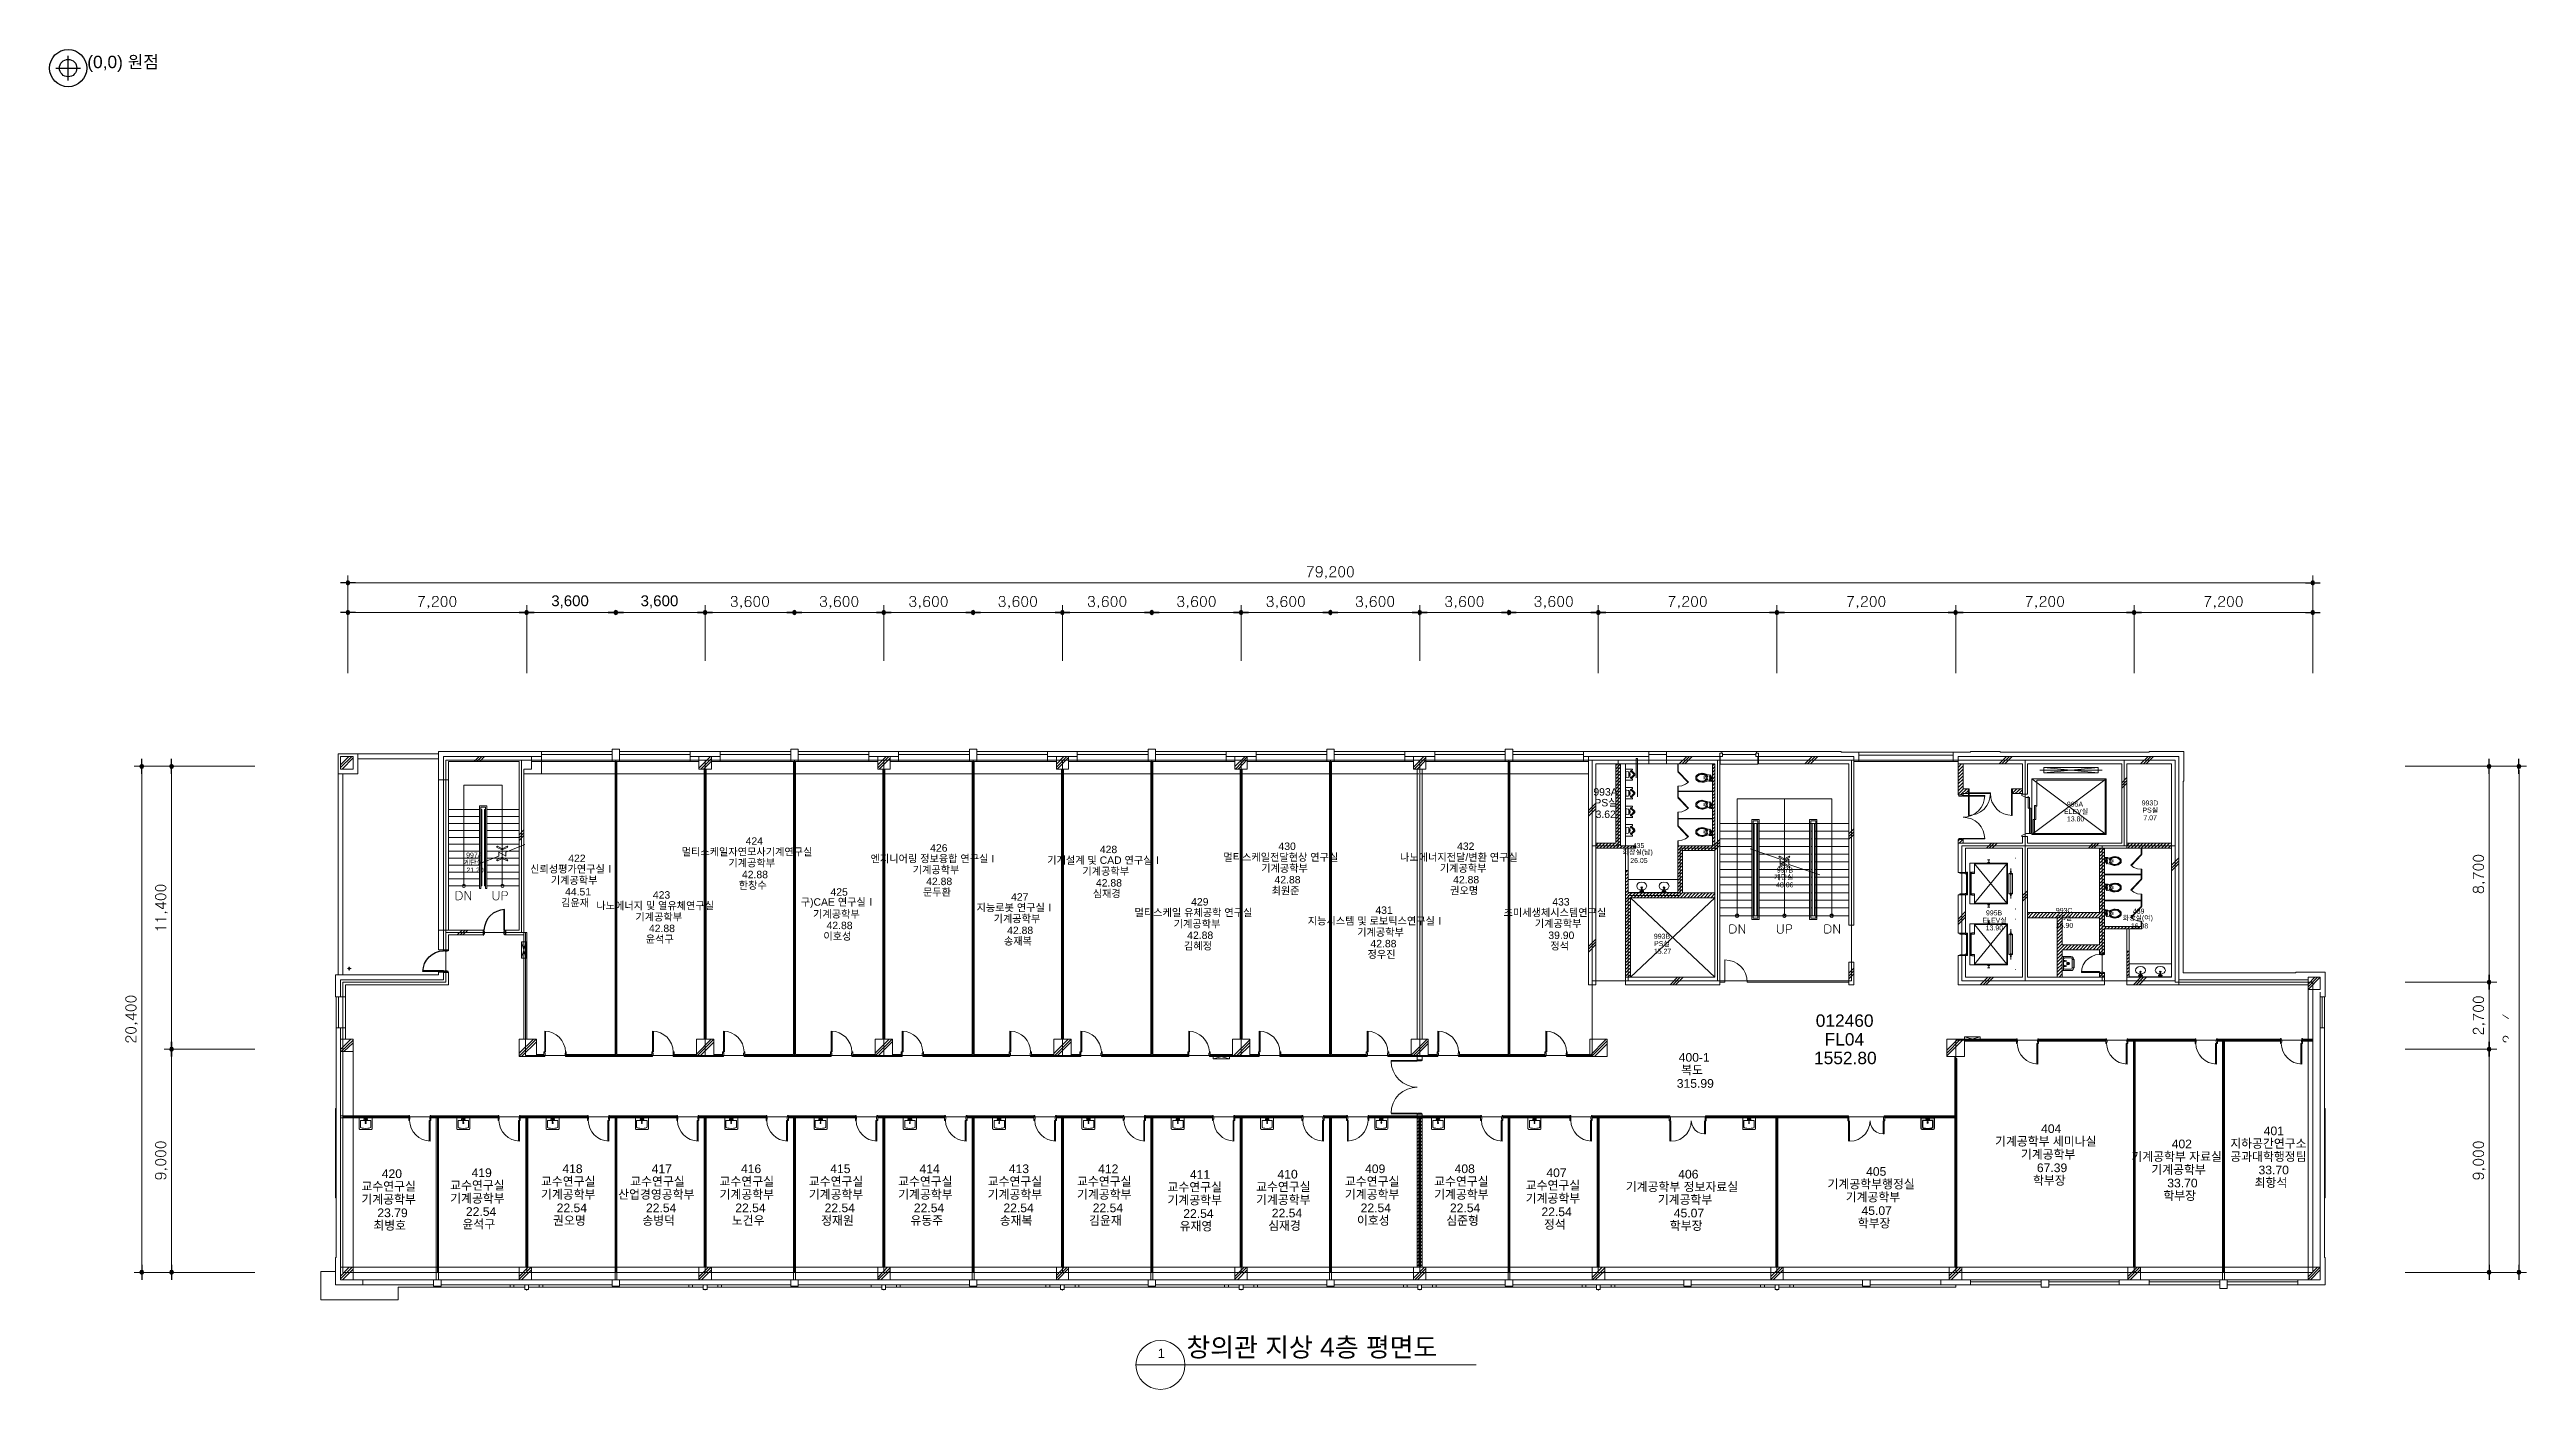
# Model space of a CAD drawing. Header units: millimetres. Extents: x -750 to 99069, y 12094 to 66109.
import ezdxf

# ---------------------------------------------------------------- set-up
doc = ezdxf.new("R2010")
doc.units = ezdxf.units.MM
for name, color, linetype in [('PDF_문자', 7, 'Continuous'), ('PDF_솔리드 채우기', 7, 'Continuous'), ('PDF_형상', 7, 'Continuous')]:
    doc.layers.add(name, color=color, linetype=linetype)
doc.styles.add('PDF 굴림', font='Arial.ttf')
doc.styles.add('PDF 맑은고딕', font='Arial.ttf')
doc.styles.add('PDF 맑은고딕Semilight', font='Arial.ttf')
doc.styles.get("Standard").update_dxf_attribs({"font": 'arial.ttf'})

msp = doc.modelspace()

# ---------------------------------------------------------------- texts
at = {"color": 1}
msp.add_text('(0,0) 원점', height=500, dxfattribs=at).set_placement((770, 65359))
at = {"layer": 'PDF_문자', "attachment_point": 4}
for s, insert, char_height, style in [('3,600', (19470, 43846), 432.9, 'PDF 굴림'), ('3,600', (23069, 43846), 435.4, 'PDF 굴림'), ('993A', (61466, 36181), 299.8, 'PDF 맑은고딕Semilight'), ('PS실', (61505, 35735), 299.8, 'PDF 맑은고딕Semilight'), ('3.62', (61555, 35279), 299.8, 'PDF 맑은고딕Semilight'), ('ELEV실', (80431, 35389), 199.9, 'PDF 맑은고딕Semilight'), ('995A', (80550, 35687), 199.9, 'PDF 맑은고딕Semilight'), ('13.80', (80550, 35092), 199.9, 'PDF 맑은고딕Semilight'), ('993D', (83564, 35736), 199.9, 'PDF 맑은고딕Semilight'), ('PS실', (83594, 35439), 199.9, 'PDF 맑은고딕Semilight'), ('7.07', (83633, 35141), 199.9, 'PDF 맑은고딕Semilight'), ('멀티스케일자연모사기계연구실', (24725, 33753), 299.8, 'PDF 맑은고딕Semilight'), ('424', (27302, 34199), 299.8, 'PDF 맑은고딕Semilight'), ('426', (34738, 33921), 299.8, 'PDF 맑은고딕Semilight'), ('428', (41578, 33862), 299.8, 'PDF 맑은고딕Semilight'), ('430', (48776, 33990), 299.8, 'PDF 맑은고딕Semilight'), ('432', (55973, 33990), 299.8, 'PDF 맑은고딕Semilight'), ('435', (63052, 34021), 199.9, 'PDF 맑은고딕Semilight'), ('계단실', (15941, 33327), 199.9, 'PDF 맑은고딕Semilight'), ('997A', (16040, 33635), 199.9, 'PDF 맑은고딕Semilight'), ('21.20', (16050, 33030), 199.9, 'PDF 맑은고딕Semilight'), ('신뢰성평가연구실Ⅰ', (18618, 33059), 299.8, 'PDF 맑은고딕Semilight'), ('422', (20154, 33505), 299.8, 'PDF 맑은고딕Semilight'), ('기계공학부', (26608, 33306), 299.8, 'PDF 맑은고딕Semilight'), ('42.88', (27154, 32850), 299.8, 'PDF 맑은고딕Semilight'), ('엔지니어링 정보융합 연구실 I', (32338, 33475), 299.8, 'PDF 맑은고딕Semilight'), ('기계공학부', (34034, 33029), 299.8, 'PDF 맑은고딕Semilight'), ('기계설계 및 CAD 연구실Ⅰ', (39457, 33415), 299.8, 'PDF 맑은고딕Semilight'), ('기계공학부', (40874, 32969), 299.8, 'PDF 맑은고딕Semilight'), ('멀티스케일전달현상 연구실', (46555, 33534), 299.8, 'PDF 맑은고딕Semilight'), ('기계공학부', (48082, 33088), 299.8, 'PDF 맑은고딕Semilight'), ('나노에너지전달/변환 연구실', (53673, 33534), 299.8, 'PDF 맑은고딕Semilight'), ('기계공학부', (55279, 33088), 299.8, 'PDF 맑은고딕Semilight'), ('화장실(남)', (62645, 33724), 199.9, 'PDF 맑은고딕Semilight'), ('26.05', (62953, 33417), 199.9, 'PDF 맑은고딕Semilight'), ('997B', (68861, 33030), 199.9, 'PDF 맑은고딕Semilight'), ('기계공학부', (19451, 32603), 299.8, 'PDF 맑은고딕Semilight'), ('44.51', (20026, 32156), 299.8, 'PDF 맑은고딕Semilight'), ('423', (23565, 32028), 299.8, 'PDF 맑은고딕Semilight'), ('한창수', (27025, 32404), 299.8, 'PDF 맑은고딕Semilight'), ('425', (30722, 32147), 299.8, 'PDF 맑은고딕Semilight'), ('문두환', (34450, 32127), 299.8, 'PDF 맑은고딕Semilight'), ('42.88', (34579, 32573), 299.8, 'PDF 맑은고딕Semilight'), ('427', (37999, 31948), 299.8, 'PDF 맑은고딕Semilight'), ('심재경', (41291, 32067), 299.8, 'PDF 맑은고딕Semilight'), ('42.88', (41420, 32514), 299.8, 'PDF 맑은고딕Semilight'), ('최원준', (48498, 32186), 299.8, 'PDF 맑은고딕Semilight'), ('42.88', (48617, 32642), 299.8, 'PDF 맑은고딕Semilight'), ('권오명', (55696, 32186), 299.8, 'PDF 맑은고딕Semilight'), ('42.88', (55815, 32642), 299.8, 'PDF 맑은고딕Semilight'), ('계단실', (68752, 32733), 199.9, 'PDF 맑은고딕Semilight'), ('48.06', (68832, 32435), 199.9, 'PDF 맑은고딕Semilight'), ('김윤재', (19867, 31700), 299.8, 'PDF 맑은고딕Semilight'), ('나노에너지 및 열유체연구실', (21285, 31581), 299.8, 'PDF 맑은고딕Semilight'), ('기계공학부', (22861, 31125), 299.8, 'PDF 맑은고딕Semilight'), ('구)CAE 연구실Ⅰ', (29523, 31700), 299.8, 'PDF 맑은고딕Semilight'), ('기계공학부', (30019, 31244), 299.8, 'PDF 맑은고딕Semilight'), ('42.88', (30564, 30798), 299.8, 'PDF 맑은고딕Semilight'), ('지능로봇 연구실Ⅰ', (36611, 31502), 299.8, 'PDF 맑은고딕Semilight'), ('기계공학부', (37296, 31056), 299.8, 'PDF 맑은고딕Semilight'), ('멀티스케일 유체공학 연구실', (42976, 31304), 299.8, 'PDF 맑은고딕Semilight'), ('기계공학부', (44553, 30848), 299.8, 'PDF 맑은고딕Semilight'), ('429', (45256, 31750), 299.8, 'PDF 맑은고딕Semilight'), ('지능시스템 및 로보틱스연구실Ⅰ', (49956, 30967), 299.8, 'PDF 맑은고딕Semilight'), ('431', (52682, 31413), 299.8, 'PDF 맑은고딕Semilight'), ('초미세생체시스템연구실', (57847, 31304), 299.8, 'PDF 맑은고딕Semilight'), ('기계공학부', (59106, 30858), 299.8, 'PDF 맑은고딕Semilight'), ('433', (59810, 31750), 299.8, 'PDF 맑은고딕Semilight'), ('ELEV실', (77149, 30998), 199.9, 'PDF 맑은고딕Semilight'), ('995B', (77288, 31305), 199.9, 'PDF 맑은고딕Semilight'), ('993C', (80104, 31404), 199.9, 'PDF 맑은고딕Semilight'), ('PS실', (80124, 31106), 199.9, 'PDF 맑은고딕Semilight'), ('화장실(여)', (82801, 31077), 199.9, 'PDF 맑은고딕Semilight'), ('439', (83207, 31374), 199.9, 'PDF 맑은고딕Semilight'), ('윤석구', (23277, 30233), 299.8, 'PDF 맑은고딕Semilight'), ('42.88', (23406, 30679), 299.8, 'PDF 맑은고딕Semilight'), ('이호성', (30435, 30352), 299.8, 'PDF 맑은고딕Semilight'), ('송재복', (37712, 30154), 299.8, 'PDF 맑은고딕Semilight'), ('42.88', (37841, 30600), 299.8, 'PDF 맑은고딕Semilight'), ('김혜정', (44969, 29956), 299.8, 'PDF 맑은고딕Semilight'), ('42.88', (45098, 30402), 299.8, 'PDF 맑은고딕Semilight'), ('기계공학부', (51948, 30511), 299.8, 'PDF 맑은고딕Semilight'), ('42.88', (52484, 30065), 299.8, 'PDF 맑은고딕Semilight'), ('39.90', (59651, 30402), 299.8, 'PDF 맑은고딕Semilight'), ('정석', (59731, 29956), 299.8, 'PDF 맑은고딕Semilight'), ('993B', (63905, 30363), 199.9, 'PDF 맑은고딕Semilight'), ('PS실', (63915, 30056), 199.9, 'PDF 맑은고딕Semilight'), ('13.90', (77279, 30700), 199.9, 'PDF 맑은고딕Semilight'), ('16.90', (80104, 30799), 199.9, 'PDF 맑은고딕Semilight'), ('16.08', (83128, 30779), 199.9, 'PDF 맑은고딕Semilight'), ('정우진', (52365, 29618), 299.8, 'PDF 맑은고딕Semilight'), ('15.27', (63905, 29758), 199.9, 'PDF 맑은고딕Semilight'), ('012460', (70428, 26959), 499.7, 'PDF 맑은고딕Semilight'), ('FL04', (70785, 26206), 499.7, 'PDF 맑은고딕Semilight'), ('400-1', (64906, 25479), 349.8, 'PDF 맑은고딕Semilight'), ('복도', (65005, 24953), 349.8, 'PDF 맑은고딕Semilight'), ('1552.80', (70359, 25453), 499.7, 'PDF 맑은고딕Semilight'), ('315.99', (64827, 24428), 349.8, 'PDF 맑은고딕Semilight'), ('기계공학부 세미나실', (77655, 22079), 349.8, 'PDF 맑은고딕Semilight'), ('404', (79509, 22604), 349.8, 'PDF 맑은고딕Semilight'), ('402', (84773, 21989), 349.8, 'PDF 맑은고딕Semilight'), ('지하공간연구소', (87133, 21989), 349.8, 'PDF 맑은고딕Semilight'), ('401', (88481, 22515), 349.8, 'PDF 맑은고딕Semilight'), ('420', (12639, 20790), 349.8, 'PDF 맑은고딕Semilight'), ('419', (16258, 20829), 349.8, 'PDF 맑은고딕Semilight'), ('418', (19917, 20988), 349.8, 'PDF 맑은고딕Semilight'), ('417', (23515, 20988), 349.8, 'PDF 맑은고딕Semilight'), ('416', (27114, 20988), 349.8, 'PDF 맑은고딕Semilight'), ('415', (30713, 20988), 349.8, 'PDF 맑은고딕Semilight'), ('414', (34311, 20988), 349.8, 'PDF 맑은고딕Semilight'), ('413', (37910, 20988), 349.8, 'PDF 맑은고딕Semilight'), ('412', (41509, 20988), 349.8, 'PDF 맑은고딕Semilight'), ('409', (52266, 20988), 349.8, 'PDF 맑은고딕Semilight'), ('408', (55874, 20988), 349.8, 'PDF 맑은고딕Semilight'), ('407', (59572, 20829), 349.8, 'PDF 맑은고딕Semilight'), ('405', (72460, 20879), 347.7, 'PDF 맑은고딕Semilight'), ('기계공학부', (78696, 21553), 349.8, 'PDF 맑은고딕Semilight'), ('67.39', (79340, 21027), 349.8, 'PDF 맑은고딕Semilight'), ('기계공학부 자료실', (83148, 21464), 349.8, 'PDF 맑은고딕Semilight'), ('기계공학부', (83951, 20938), 349.8, 'PDF 맑은고딕Semilight'), ('공과대학행정팀', (87133, 21464), 349.8, 'PDF 맑은고딕Semilight'), ('33.70', (88273, 20938), 349.8, 'PDF 맑은고딕Semilight'), ('교수연구실', (11817, 20264), 349.8, 'PDF 맑은고딕Semilight'), ('기계공학부', (11817, 19739), 349.8, 'PDF 맑은고딕Semilight'), ('교수연구실', (15396, 20304), 349.8, 'PDF 맑은고딕Semilight'), ('기계공학부', (15396, 19778), 349.8, 'PDF 맑은고딕Semilight'), ('교수연구실', (19054, 20462), 349.8, 'PDF 맑은고딕Semilight'), ('기계공학부', (19054, 19937), 349.8, 'PDF 맑은고딕Semilight'), ('산업경영공학부', (22167, 19937), 349.8, 'PDF 맑은고딕Semilight'), ('교수연구실', (22652, 20462), 349.8, 'PDF 맑은고딕Semilight'), ('교수연구실', (26252, 20462), 349.8, 'PDF 맑은고딕Semilight'), ('기계공학부', (26252, 19937), 349.8, 'PDF 맑은고딕Semilight'), ('교수연구실', (29850, 20462), 349.8, 'PDF 맑은고딕Semilight'), ('기계공학부', (29850, 19937), 349.8, 'PDF 맑은고딕Semilight'), ('교수연구실', (33449, 20462), 349.8, 'PDF 맑은고딕Semilight'), ('기계공학부', (33449, 19937), 349.8, 'PDF 맑은고딕Semilight'), ('교수연구실', (37057, 20462), 349.8, 'PDF 맑은고딕Semilight'), ('기계공학부', (37057, 19937), 349.8, 'PDF 맑은고딕Semilight'), ('교수연구실', (40657, 20462), 349.8, 'PDF 맑은고딕Semilight'), ('기계공학부', (40657, 19937), 349.8, 'PDF 맑은고딕Semilight'), ('교수연구실', (44305, 20235), 349.8, 'PDF 맑은고딕Semilight'), ('411', (45207, 20760), 349.8, 'PDF 맑은고딕Semilight'), ('교수연구실', (47874, 20244), 349.8, 'PDF 맑은고딕Semilight'), ('410', (48736, 20770), 349.8, 'PDF 맑은고딕Semilight'), ('교수연구실', (51453, 20462), 349.8, 'PDF 맑은고딕Semilight'), ('기계공학부', (51453, 19937), 349.8, 'PDF 맑은고딕Semilight'), ('교수연구실', (55051, 20462), 349.8, 'PDF 맑은고딕Semilight'), ('기계공학부', (55051, 19937), 349.8, 'PDF 맑은고딕Semilight'), ('교수연구실', (58739, 20304), 349.8, 'PDF 맑은고딕Semilight'), ('기계공학부', (58739, 19778), 349.8, 'PDF 맑은고딕Semilight'), ('기계공학부 정보자료실', (62774, 20244), 349.76, 'PDF 맑은고딕Semilight'), ('기계공학부', (64063, 19729), 349.8, 'PDF 맑은고딕Semilight'), ('406', (64886, 20770), 349.8, 'PDF 맑은고딕Semilight'), ('기계공학부행정실', (70904, 20354), 349.8, 'PDF 맑은고딕Semilight'), ('기계공학부', (71637, 19828), 349.8, 'PDF 맑은고딕Semilight'), ('학부장', (79182, 20502), 349.8, 'PDF 맑은고딕Semilight'), ('학부장', (84436, 19887), 349.8, 'PDF 맑은고딕Semilight'), ('33.70', (84595, 20413), 349.8, 'PDF 맑은고딕Semilight'), ('최항석', (88115, 20413), 349.8, 'PDF 맑은고딕Semilight'), ('23.79', (12461, 19213), 349.8, 'PDF 맑은고딕Semilight'), ('윤석구', (15891, 18737), 349.8, 'PDF 맑은고딕Semilight'), ('22.54', (16030, 19263), 349.8, 'PDF 맑은고딕Semilight'), ('권오명', (19540, 18886), 349.8, 'PDF 맑은고딕Semilight'), ('22.54', (19688, 19412), 349.8, 'PDF 맑은고딕Semilight'), ('송병덕', (23138, 18886), 349.8, 'PDF 맑은고딕Semilight'), ('22.54', (23287, 19412), 349.8, 'PDF 맑은고딕Semilight'), ('노건우', (26747, 18886), 349.8, 'PDF 맑은고딕Semilight'), ('22.54', (26886, 19412), 349.8, 'PDF 맑은고딕Semilight'), ('정재원', (30346, 18886), 349.8, 'PDF 맑은고딕Semilight'), ('22.54', (30485, 19412), 349.8, 'PDF 맑은고딕Semilight'), ('유동주', (33944, 18886), 349.8, 'PDF 맑은고딕Semilight'), ('22.54', (34083, 19412), 349.8, 'PDF 맑은고딕Semilight'), ('송재복', (37543, 18886), 349.8, 'PDF 맑은고딕Semilight'), ('22.54', (37692, 19412), 349.8, 'PDF 맑은고딕Semilight'), ('김윤재', (41142, 18886), 349.8, 'PDF 맑은고딕Semilight'), ('22.54', (41291, 19412), 349.8, 'PDF 맑은고딕Semilight'), ('기계공학부', (44305, 19709), 349.8, 'PDF 맑은고딕Semilight'), ('22.54', (44939, 19184), 349.8, 'PDF 맑은고딕Semilight'), ('기계공학부', (47874, 19719), 349.8, 'PDF 맑은고딕Semilight'), ('22.54', (48508, 19203), 349.8, 'PDF 맑은고딕Semilight'), ('이호성', (51938, 18886), 349.8, 'PDF 맑은고딕Semilight'), ('22.54', (52087, 19412), 349.8, 'PDF 맑은고딕Semilight'), ('심준형', (55537, 18886), 349.8, 'PDF 맑은고딕Semilight'), ('22.54', (55686, 19412), 349.8, 'PDF 맑은고딕Semilight'), ('22.54', (59374, 19253), 349.8, 'PDF 맑은고딕Semilight'), ('정석', (59473, 18728), 349.8, 'PDF 맑은고딕Semilight'), ('45.07', (64708, 19203), 349.8, 'PDF 맑은고딕Semilight'), ('학부장', (72123, 18777), 349.8, 'PDF 맑은고딕Semilight'), ('45.07', (72272, 19302), 349.8, 'PDF 맑은고딕Semilight'), ('최병호', (12302, 18688), 349.8, 'PDF 맑은고딕Semilight'), ('유재영', (44791, 18658), 349.8, 'PDF 맑은고딕Semilight'), ('심재경', (48360, 18678), 349.8, 'PDF 맑은고딕Semilight'), ('학부장', (64549, 18678), 349.8, 'PDF 맑은고딕Semilight'), ('창의관 지상 4층 평면도', (45068, 13755), 763.77, 'PDF 맑은고딕'), ('1', (43908, 13552), 376, 'PDF 맑은고딕')]:
    msp.add_mtext(s, dxfattribs=dict(at, insert=insert, char_height=char_height, style=style))

# ---------------------------------------------------------------- hatches: boundary and pattern name
at = {"layer": 'PDF_솔리드 채우기', "transparency": 33554559}
for points in [[(50184, 45276), (49946, 45276), (49936, 45276), (49926, 45266), (49926, 45266), (49926, 45256), (49936, 45246), (49946, 45246), (50154, 45246), (50144, 45236), (50144, 45226), (50134, 45216), (50134, 45206), (50124, 45206), (50114, 45196), (50114, 45186), (50104, 45176), (50094, 45157), (50094, 45147), (50085, 45137), (50085, 45127), (50075, 45117), (50065, 45107), (50065, 45097), (50055, 45077), (50055, 45067), (50045, 45057), (50045, 45048), (50045, 45038), (50035, 45028), (50025, 45018), (50025, 44998), (50025, 44988), (50015, 44978), (50015, 44958), (50005, 44948), (50005, 44938), (50005, 44929), (49995, 44919), (49995, 44909), (49995, 44889), (49995, 44879), (49985, 44869), (49985, 44859), (49985, 44849), (49985, 44839), (49985, 44839), (49995, 44829), (50005, 44829), (50015, 44829), (50015, 44829), (50025, 44839), (50025, 44849), (50025, 44859), (50035, 44869), (50035, 44889), (50035, 44899), (50035, 44909), (50045, 44919), (50045, 44929), (50045, 44948), (50045, 44958), (50055, 44968), (50055, 44978), (50055, 44988), (50065, 44998), (50065, 45018), (50075, 45028), (50075, 45038), (50085, 45048), (50085, 45057), (50094, 45067), (50094, 45087), (50104, 45097), (50104, 45097), (50114, 45117), (50114, 45127), (50124, 45137), (50134, 45147), (50134, 45157), (50144, 45176), (50154, 45186), (50154, 45196), (50164, 45206), (50174, 45206), (50174, 45216), (50184, 45226), (50194, 45236), (50194, 45236), (50203, 45256), (50203, 45266), (50203, 45266), (50194, 45276)], [(50412, 45285), (50402, 45285), (50392, 45285), (50382, 45285), (50362, 45285), (50352, 45276), (50342, 45276), (50332, 45266), (50322, 45266), (50313, 45256), (50313, 45246), (50303, 45246), (50303, 45236), (50293, 45226), (50283, 45216), (50283, 45206), (50283, 45186), (50273, 45176), (50273, 45166), (50273, 45157), (50273, 45137), (50273, 45137), (50273, 45117), (50273, 45107), (50273, 45097), (50283, 45077), (50283, 45067), (50293, 45057), (50293, 45048), (50303, 45038), (50313, 45038), (50313, 45028), (50313, 45028), (50322, 45018), (50332, 45008), (50342, 45008), (50362, 44998), (50372, 44998), (50382, 44998), (50392, 44998), (50402, 44998), (50412, 44998), (50422, 44998), (50441, 44998), (50451, 45008), (50461, 45008), (50471, 45008), (50471, 45018), (50481, 45018), (50491, 45028), (50412, 45028), (50392, 45028), (50382, 45028), (50372, 45038), (50362, 45038), (50352, 45048), (50342, 45048), (50332, 45057), (50332, 45067), (50322, 45067), (50322, 45077), (50313, 45097), (50313, 45107), (50313, 45117), (50313, 45127), (50313, 45137), (50313, 45147), (50313, 45166), (50313, 45176), (50322, 45186), (50322, 45196), (50322, 45206), (50332, 45216), (50342, 45226), (50342, 45236), (50352, 45236), (50362, 45246), (50372, 45246), (50392, 45256), (50402, 45256), (50412, 45256), (50501, 45256), (50501, 45266), (50491, 45266), (50481, 45276), (50471, 45276), (50461, 45285), (50441, 45285), (50432, 45285), (50422, 45285)], [(50313, 44938), (50303, 44938), (50293, 44938), (50283, 44929), (50283, 44919), (50283, 44909), (50293, 44899), (50293, 44889), (50303, 44879), (50303, 44869), (50313, 44859), (50402, 44859), (50382, 44859), (50372, 44869), (50362, 44869), (50352, 44869), (50342, 44879), (50342, 44879), (50332, 44889), (50332, 44899), (50322, 44909), (50322, 44929), (50322, 44929)], [(50501, 45256), (50412, 45256), (50422, 45256), (50432, 45256), (50451, 45246), (50461, 45246), (50471, 45236), (50481, 45236), (50481, 45226), (50491, 45216), (50491, 45206), (50501, 45196), (50501, 45186), (50511, 45176), (50511, 45166), (50511, 45157), (50511, 45137), (50511, 45137), (50511, 45127), (50511, 45107), (50511, 45097), (50501, 45087), (50501, 45077), (50491, 45067), (50481, 45057), (50471, 45048), (50511, 45048), (50511, 45038), (50511, 45018), (50511, 45008), (50511, 44988), (50511, 44978), (50501, 44968), (50501, 44958), (50501, 44948), (50501, 44938), (50491, 44929), (50491, 44919), (50491, 44909), (50481, 44899), (50471, 44889), (50461, 44889), (50461, 44879), (50451, 44869), (50441, 44869), (50422, 44859), (50412, 44859), (50402, 44859), (50402, 44859), (50313, 44859), (50322, 44849), (50322, 44849), (50332, 44839), (50342, 44839), (50352, 44829), (50362, 44829), (50372, 44829), (50392, 44829), (50402, 44829), (50412, 44829), (50422, 44829), (50432, 44829), (50451, 44839), (50461, 44839), (50471, 44839), (50481, 44849), (50491, 44859), (50491, 44859), (50501, 44869), (50511, 44879), (50521, 44889), (50521, 44889), (50521, 44899), (50521, 44909), (50531, 44919), (50531, 44929), (50531, 44929), (50541, 44948), (50541, 44958), (50541, 44968), (50541, 44978), (50541, 44988), (50550, 44998), (50550, 45018), (50550, 45028), (50550, 45048), (50550, 45057), (50550, 45077), (50550, 45087), (50550, 45097), (50550, 45117), (50550, 45127), (50550, 45147), (50550, 45157), (50541, 45166), (50541, 45186), (50541, 45196), (50541, 45206), (50531, 45216), (50531, 45226), (50521, 45236), (50521, 45246), (50511, 45246)], [(50471, 45048), (50461, 45048), (50451, 45038), (50441, 45038), (50432, 45028), (50422, 45028), (50412, 45028), (50491, 45028), (50501, 45038), (50511, 45048), (50511, 45048)], [(50967, 45285), (50957, 45285), (50947, 45285), (50927, 45285), (50917, 45285), (50907, 45276), (50897, 45276), (50888, 45266), (50878, 45256), (50967, 45256), (50987, 45256), (50997, 45256), (51007, 45246), (51016, 45246), (51026, 45236), (51036, 45236), (51036, 45226), (51046, 45216), (51056, 45206), (51056, 45196), (51056, 45186), (51066, 45176), (51066, 45166), (51066, 45157), (51056, 45147), (51056, 45137), (51056, 45117), (51046, 45107), (51036, 45097), (51036, 45097), (51026, 45087), (51026, 45077), (51016, 45077), (51007, 45067), (50997, 45057), (50987, 45057), (50967, 45048), (50957, 45038), (50957, 45038), (50937, 45028), (50927, 45018), (50917, 45008), (50907, 45008), (50897, 44998), (50888, 44988), (50888, 44978), (50878, 44968), (50868, 44958), (50868, 44958), (50858, 44948), (50858, 44938), (50848, 44929), (50848, 44919), (50838, 44909), (50838, 44899), (50838, 44889), (50828, 44879), (50828, 44859), (50828, 44849), (50828, 44839), (51096, 44839), (51106, 44839), (51106, 44839), (51106, 44849), (51106, 44859), (51106, 44869), (51106, 44869), (51096, 44869), (51096, 44869), (50868, 44869), (50868, 44889), (50878, 44899), (50878, 44909), (50878, 44919), (50888, 44929), (50897, 44938), (50897, 44938), (50897, 44948), (50907, 44958), (50917, 44968), (50917, 44968), (50927, 44978), (50937, 44988), (50957, 44998), (50967, 45008), (50977, 45008), (50977, 45018), (50997, 45018), (51007, 45028), (51016, 45038), (51036, 45048), (51046, 45057), (51046, 45067), (51056, 45067), (51066, 45077), (51066, 45077), (51076, 45087), (51086, 45097), (51086, 45107), (51096, 45117), (51096, 45137), (51096, 45147), (51096, 45157), (51096, 45166), (51096, 45176), (51096, 45196), (51096, 45206), (51086, 45216), (51086, 45226), (51076, 45236), (51076, 45246), (51066, 45256), (51056, 45256), (51046, 45266), (51036, 45276), (51026, 45276), (51016, 45285), (51007, 45285), (50997, 45285), (50987, 45285)], [(50878, 45256), (50878, 45256), (50868, 45246), (50858, 45236), (50858, 45226), (50848, 45216), (50848, 45196), (50838, 45186), (50838, 45176), (50838, 45166), (50838, 45157), (50848, 45137), (50848, 45137), (50858, 45127), (50858, 45127), (50868, 45137), (50878, 45137), (50878, 45147), (50878, 45147), (50878, 45166), (50878, 45176), (50878, 45196), (50888, 45206), (50888, 45216), (50897, 45226), (50897, 45226), (50907, 45236), (50917, 45246), (50927, 45246), (50937, 45256), (50957, 45256), (50967, 45256), (50967, 45256)], [(51324, 45285), (51314, 45285), (51294, 45285), (51284, 45285), (51274, 45276), (51264, 45276), (51254, 45266), (51254, 45266), (51244, 45256), (51235, 45246), (51225, 45236), (51215, 45226), (51215, 45216), (51215, 45206), (51205, 45196), (51205, 45186), (51195, 45176), (51195, 45166), (51195, 45157), (51195, 45147), (51185, 45127), (51185, 45117), (51185, 45107), (51185, 45097), (51185, 45077), (51185, 45067), (51185, 45057), (51185, 45048), (51185, 45028), (51185, 45018), (51185, 45008), (51185, 44988), (51185, 44978), (51195, 44968), (51195, 44958), (51195, 44948), (51205, 44938), (51205, 44929), (51215, 44919), (51215, 44899), (51215, 44899), (51225, 44889), (51235, 44879), (51235, 44869), (51244, 44859), (51324, 44859), (51314, 44859), (51304, 44869), (51294, 44869), (51284, 44869), (51274, 44879), (51264, 44889), (51254, 44899), (51254, 44909), (51244, 44919), (51244, 44929), (51235, 44938), (51235, 44948), (51235, 44968), (51225, 44978), (51225, 44988), (51225, 44998), (51225, 45008), (51225, 45028), (51225, 45038), (51225, 45057), (51225, 45057), (51225, 45067), (51225, 45087), (51225, 45097), (51225, 45107), (51225, 45127), (51225, 45137), (51235, 45147), (51235, 45157), (51235, 45166), (51235, 45176), (51244, 45186), (51244, 45196), (51254, 45206), (51254, 45216), (51264, 45226), (51274, 45236), (51284, 45246), (51294, 45246), (51304, 45256), (51314, 45256), (51324, 45256), (51393, 45256), (51383, 45266), (51373, 45276), (51363, 45276), (51354, 45285), (51344, 45285), (51334, 45285)], [(51393, 45256), (51324, 45256), (51334, 45256), (51344, 45256), (51354, 45246), (51363, 45246), (51373, 45236), (51373, 45226), (51383, 45216), (51393, 45206), (51393, 45196), (51403, 45186), (51403, 45176), (51413, 45166), (51413, 45157), (51413, 45137), (51413, 45127), (51423, 45117), (51423, 45107), (51423, 45087), (51423, 45077), (51423, 45067), (51423, 45057), (51423, 45048), (51423, 45028), (51423, 45018), (51423, 45008), (51413, 44988), (51413, 44978), (51413, 44968), (51413, 44958), (51403, 44948), (51403, 44938), (51403, 44929), (51393, 44919), (51393, 44909), (51383, 44899), (51373, 44889), (51363, 44879), (51363, 44869), (51354, 44869), (51344, 44859), (51334, 44859), (51324, 44859), (51244, 44859), (51254, 44849), (51264, 44839), (51274, 44839), (51284, 44829), (51294, 44829), (51304, 44829), (51314, 44829), (51324, 44829), (51334, 44829), (51344, 44829), (51354, 44829), (51363, 44839), (51373, 44839), (51383, 44849), (51393, 44859), (51403, 44859), (51403, 44869), (51413, 44879), (51423, 44899), (51423, 44899), (51433, 44909), (51433, 44919), (51443, 44929), (51443, 44938), (51443, 44948), (51453, 44958), (51453, 44978), (51453, 44988), (51453, 44998), (51453, 45008), (51463, 45028), (51463, 45038), (51463, 45048), (51463, 45057), (51463, 45067), (51463, 45087), (51463, 45097), (51453, 45107), (51453, 45127), (51453, 45137), (51453, 45147), (51443, 45157), (51443, 45166), (51443, 45186), (51433, 45196), (51433, 45206), (51423, 45216), (51423, 45216), (51413, 45226), (51413, 45236), (51403, 45246)], [(51671, 45285), (51661, 45285), (51651, 45285), (51641, 45285), (51631, 45276), (51621, 45276), (51611, 45266), (51601, 45266), (51591, 45256), (51582, 45246), (51582, 45236), (51572, 45226), (51572, 45216), (51562, 45206), (51562, 45196), (51552, 45186), (51552, 45176), (51552, 45166), (51542, 45157), (51542, 45147), (51542, 45127), (51542, 45117), (51542, 45107), (51532, 45097), (51532, 45077), (51532, 45067), (51532, 45057), (51532, 45048), (51532, 45028), (51532, 45018), (51542, 45008), (51542, 44988), (51542, 44978), (51542, 44968), (51552, 44958), (51552, 44948), (51552, 44938), (51562, 44929), (51562, 44919), (51572, 44899), (51572, 44899), (51572, 44889), (51582, 44879), (51591, 44869), (51601, 44859), (51671, 44859), (51661, 44859), (51651, 44869), (51641, 44869), (51631, 44869), (51621, 44879), (51621, 44889), (51611, 44899), (51601, 44909), (51601, 44919), (51591, 44929), (51591, 44938), (51582, 44948), (51582, 44968), (51582, 44978), (51582, 44988), (51572, 44998), (51572, 45008), (51572, 45028), (51572, 45038), (51572, 45057), (51572, 45057), (51572, 45067), (51572, 45087), (51572, 45097), (51572, 45107), (51582, 45127), (51582, 45137), (51582, 45147), (51582, 45157), (51591, 45166), (51591, 45176), (51591, 45186), (51601, 45196), (51601, 45206), (51611, 45216), (51621, 45226), (51631, 45236), (51631, 45246), (51641, 45246), (51651, 45256), (51661, 45256), (51671, 45256), (51750, 45256), (51740, 45266), (51730, 45276), (51720, 45276), (51710, 45285), (51700, 45285), (51691, 45285), (51681, 45285)], [(51750, 45256), (51671, 45256), (51681, 45256), (51691, 45256), (51700, 45246), (51710, 45246), (51720, 45236), (51730, 45226), (51740, 45216), (51740, 45206), (51750, 45196), (51750, 45186), (51760, 45176), (51760, 45166), (51760, 45157), (51770, 45137), (51770, 45127), (51770, 45117), (51770, 45107), (51770, 45087), (51770, 45077), (51770, 45067), (51770, 45057), (51770, 45048), (51770, 45028), (51770, 45018), (51770, 45008), (51770, 44988), (51770, 44978), (51760, 44968), (51760, 44958), (51760, 44948), (51750, 44938), (51750, 44929), (51750, 44919), (51740, 44909), (51740, 44899), (51730, 44889), (51720, 44879), (51710, 44869), (51700, 44869), (51691, 44859), (51681, 44859), (51671, 44859), (51601, 44859), (51611, 44849), (51621, 44839), (51631, 44839), (51641, 44829), (51651, 44829), (51661, 44829), (51671, 44829), (51671, 44829), (51681, 44829), (51700, 44829), (51710, 44829), (51720, 44839), (51730, 44839), (51730, 44849), (51740, 44859), (51750, 44859), (51760, 44869), (51770, 44879), (51770, 44899), (51780, 44899), (51780, 44909), (51790, 44919), (51790, 44929), (51790, 44938), (51800, 44948), (51800, 44958), (51800, 44978), (51810, 44988), (51810, 44998), (51810, 45008), (51810, 45028), (51810, 45038), (51810, 45048), (51810, 45057), (51810, 45067), (51810, 45087), (51810, 45097), (51810, 45107), (51810, 45127), (51810, 45137), (51800, 45147), (51800, 45157), (51800, 45166), (51790, 45186), (51790, 45196), (51780, 45206), (51780, 45216), (51780, 45216), (51770, 45226), (51760, 45236), (51750, 45246)], [(14365, 44076), (14127, 44076), (14117, 44076), (14107, 44066), (14107, 44066), (14107, 44056), (14117, 44046), (14127, 44046), (14335, 44046), (14335, 44036), (14325, 44026), (14315, 44016), (14315, 44007), (14305, 44007), (14295, 43997), (14295, 43987), (14285, 43977), (14285, 43957), (14275, 43947), (14265, 43937), (14265, 43927), (14256, 43917), (14256, 43907), (14246, 43898), (14236, 43878), (14236, 43868), (14226, 43858), (14226, 43848), (14226, 43838), (14216, 43828), (14216, 43818), (14206, 43798), (14206, 43788), (14196, 43779), (14196, 43759), (14186, 43749), (14186, 43739), (14186, 43729), (14176, 43719), (14176, 43709), (14176, 43689), (14176, 43679), (14176, 43669), (14166, 43660), (14166, 43650), (14166, 43640), (14176, 43640), (14186, 43630), (14186, 43630), (14196, 43630), (14206, 43630), (14206, 43640), (14206, 43650), (14216, 43660), (14216, 43669), (14216, 43689), (14216, 43699), (14216, 43709), (14226, 43719), (14226, 43729), (14226, 43749), (14236, 43759), (14236, 43769), (14236, 43779), (14246, 43788), (14246, 43798), (14246, 43818), (14256, 43828), (14256, 43838), (14265, 43848), (14265, 43858), (14275, 43868), (14275, 43888), (14285, 43898), (14285, 43898), (14295, 43917), (14305, 43927), (14305, 43937), (14315, 43947), (14325, 43957), (14325, 43977), (14335, 43987), (14345, 43997), (14345, 44007), (14355, 44007), (14365, 44016), (14365, 44026), (14375, 44036), (14384, 44036), (14384, 44056), (14384, 44066), (14384, 44066), (14375, 44076)], [(14801, 44086), (14791, 44086), (14771, 44086), (14761, 44086), (14751, 44086), (14741, 44076), (14731, 44076), (14721, 44066), (14712, 44056), (14801, 44056), (14811, 44056), (14831, 44056), (14840, 44046), (14850, 44046), (14860, 44036), (14870, 44036), (14870, 44026), (14880, 44016), (14880, 44007), (14890, 43997), (14890, 43987), (14890, 43977), (14890, 43967), (14890, 43957), (14890, 43947), (14890, 43927), (14880, 43917), (14880, 43907), (14870, 43898), (14860, 43898), (14860, 43888), (14850, 43878), (14840, 43878), (14831, 43868), (14821, 43858), (14811, 43858), (14801, 43848), (14791, 43838), (14781, 43838), (14771, 43828), (14761, 43818), (14751, 43808), (14741, 43808), (14731, 43798), (14721, 43788), (14712, 43779), (14702, 43769), (14702, 43759), (14692, 43759), (14692, 43749), (14682, 43739), (14682, 43729), (14672, 43719), (14672, 43709), (14672, 43699), (14662, 43689), (14662, 43679), (14662, 43660), (14662, 43650), (14662, 43640), (14920, 43640), (14930, 43640), (14930, 43640), (14940, 43650), (14940, 43660), (14940, 43669), (14930, 43669), (14920, 43669), (14920, 43669), (14702, 43669), (14702, 43689), (14702, 43699), (14712, 43709), (14712, 43719), (14721, 43729), (14721, 43739), (14721, 43739), (14731, 43749), (14731, 43759), (14741, 43769), (14751, 43769), (14761, 43779), (14771, 43788), (14781, 43798), (14791, 43808), (14811, 43808), (14811, 43818), (14821, 43818), (14840, 43828), (14850, 43838), (14860, 43848), (14870, 43858), (14880, 43868), (14890, 43868), (14900, 43878), (14900, 43878), (14910, 43888), (14910, 43898), (14920, 43907), (14920, 43917), (14930, 43937), (14930, 43947), (14930, 43957), (14930, 43967), (14930, 43977), (14930, 43997), (14920, 44007), (14920, 44016), (14920, 44026), (14910, 44036), (14900, 44046), (14900, 44056), (14890, 44056), (14880, 44066), (14870, 44076), (14860, 44076), (14850, 44086), (14840, 44086), (14821, 44086), (14811, 44086)], [(14712, 44056), (14702, 44056), (14692, 44046), (14692, 44036), (14682, 44026), (14682, 44007), (14672, 43997), (14672, 43987), (14672, 43977), (14672, 43967), (14672, 43957), (14672, 43937), (14682, 43937), (14692, 43927), (14692, 43927), (14702, 43937), (14702, 43937), (14712, 43947), (14712, 43947), (14712, 43967), (14712, 43977), (14712, 43997), (14712, 44007), (14721, 44016), (14731, 44026), (14731, 44026), (14741, 44036), (14751, 44046), (14761, 44046), (14771, 44056), (14781, 44056), (14801, 44056), (14801, 44056)], [(15148, 44086), (15138, 44086), (15128, 44086), (15118, 44086), (15108, 44076), (15098, 44076), (15088, 44066), (15078, 44066), (15068, 44056), (15068, 44046), (15059, 44036), (15049, 44026), (15049, 44016), (15039, 44007), (15039, 43997), (15029, 43987), (15029, 43977), (15029, 43967), (15019, 43957), (15019, 43947), (15019, 43927), (15019, 43917), (15019, 43907), (15019, 43888), (15009, 43878), (15009, 43868), (15009, 43858), (15009, 43848), (15009, 43828), (15019, 43818), (15019, 43808), (15019, 43788), (15019, 43779), (15019, 43769), (15029, 43759), (15029, 43749), (15029, 43739), (15039, 43729), (15039, 43709), (15049, 43699), (15049, 43699), (15059, 43689), (15059, 43679), (15068, 43669), (15078, 43660), (15148, 43660), (15138, 43660), (15128, 43660), (15118, 43669), (15108, 43669), (15108, 43679), (15098, 43689), (15088, 43699), (15078, 43709), (15078, 43719), (15068, 43729), (15068, 43739), (15068, 43749), (15059, 43769), (15059, 43779), (15059, 43788), (15059, 43798), (15049, 43808), (15049, 43828), (15049, 43838), (15049, 43858), (15049, 43858), (15049, 43868), (15049, 43888), (15049, 43898), (15059, 43907), (15059, 43927), (15059, 43937), (15059, 43947), (15059, 43957), (15068, 43967), (15068, 43977), (15078, 43987), (15078, 43997), (15078, 44007), (15088, 44016), (15098, 44026), (15108, 44036), (15108, 44046), (15118, 44046), (15128, 44056), (15138, 44056), (15148, 44056), (15227, 44056), (15217, 44066), (15207, 44076), (15197, 44076), (15187, 44086), (15178, 44086), (15168, 44086), (15158, 44086)], [(15227, 44056), (15148, 44056), (15158, 44056), (15168, 44056), (15178, 44046), (15187, 44046), (15197, 44036), (15207, 44026), (15217, 44016), (15217, 44007), (15227, 43997), (15227, 43987), (15237, 43977), (15237, 43967), (15237, 43957), (15247, 43937), (15247, 43927), (15247, 43917), (15247, 43907), (15247, 43888), (15247, 43878), (15257, 43868), (15257, 43858), (15247, 43848), (15247, 43828), (15247, 43818), (15247, 43808), (15247, 43788), (15247, 43779), (15247, 43769), (15237, 43759), (15237, 43749), (15237, 43739), (15227, 43729), (15227, 43719), (15217, 43709), (15217, 43699), (15207, 43689), (15197, 43679), (15187, 43669), (15178, 43669), (15168, 43660), (15158, 43660), (15148, 43660), (15078, 43660), (15088, 43650), (15098, 43640), (15108, 43640), (15118, 43630), (15128, 43630), (15138, 43630), (15148, 43630), (15148, 43630), (15168, 43630), (15178, 43630), (15187, 43630), (15197, 43640), (15207, 43640), (15217, 43650), (15217, 43660), (15227, 43660), (15237, 43669), (15247, 43679), (15257, 43699), (15257, 43699), (15257, 43709), (15267, 43719), (15267, 43729), (15277, 43739), (15277, 43749), (15277, 43759), (15287, 43779), (15287, 43788), (15287, 43798), (15287, 43808), (15287, 43828), (15287, 43838), (15287, 43848), (15287, 43858), (15287, 43868), (15287, 43888), (15287, 43898), (15287, 43907), (15287, 43927), (15287, 43937), (15277, 43947), (15277, 43957), (15277, 43967), (15267, 43987), (15267, 43997), (15267, 44007), (15257, 44016), (15257, 44016), (15247, 44026), (15237, 44036), (15237, 44046)], [(15505, 44086), (15495, 44086), (15485, 44086), (15475, 44086), (15465, 44076), (15455, 44076), (15445, 44066), (15435, 44066), (15425, 44056), (15415, 44046), (15406, 44036), (15406, 44026), (15396, 44016), (15396, 44007), (15386, 43997), (15386, 43987), (15386, 43977), (15376, 43967), (15376, 43957), (15376, 43947), (15376, 43927), (15366, 43917), (15366, 43907), (15366, 43888), (15366, 43878), (15366, 43868), (15366, 43858), (15366, 43848), (15366, 43828), (15366, 43818), (15366, 43808), (15366, 43788), (15376, 43779), (15376, 43769), (15376, 43759), (15376, 43749), (15386, 43739), (15386, 43729), (15396, 43709), (15396, 43699), (15396, 43699), (15406, 43689), (15415, 43679), (15425, 43669), (15425, 43660), (15505, 43660), (15495, 43660), (15485, 43660), (15475, 43669), (15465, 43669), (15455, 43679), (15445, 43689), (15445, 43699), (15435, 43709), (15425, 43719), (15425, 43729), (15415, 43739), (15415, 43749), (15415, 43769), (15415, 43779), (15406, 43788), (15406, 43798), (15406, 43808), (15406, 43828), (15406, 43838), (15406, 43858), (15406, 43858), (15406, 43868), (15406, 43888), (15406, 43898), (15406, 43907), (15406, 43927), (15406, 43937), (15415, 43947), (15415, 43957), (15415, 43967), (15425, 43977), (15425, 43987), (15425, 43997), (15435, 44007), (15445, 44016), (15445, 44026), (15455, 44036), (15465, 44046), (15475, 44046), (15485, 44056), (15495, 44056), (15505, 44056), (15574, 44056), (15564, 44066), (15554, 44076), (15554, 44076), (15544, 44086), (15525, 44086), (15515, 44086)], [(15574, 44056), (15505, 44056), (15515, 44056), (15525, 44056), (15534, 44046), (15544, 44046), (15554, 44036), (15554, 44026), (15564, 44016), (15574, 44007), (15584, 43997), (15584, 43987), (15584, 43977), (15594, 43967), (15594, 43957), (15594, 43937), (15594, 43927), (15604, 43917), (15604, 43907), (15604, 43888), (15604, 43878), (15604, 43868), (15604, 43858), (15604, 43848), (15604, 43828), (15604, 43818), (15604, 43808), (15604, 43788), (15594, 43779), (15594, 43769), (15594, 43759), (15584, 43749), (15584, 43739), (15584, 43729), (15584, 43719), (15574, 43709), (15564, 43699), (15554, 43689), (15554, 43679), (15544, 43669), (15534, 43669), (15525, 43660), (15515, 43660), (15505, 43660), (15425, 43660), (15435, 43650), (15445, 43640), (15455, 43640), (15465, 43630), (15475, 43630), (15485, 43630), (15495, 43630), (15505, 43630), (15515, 43630), (15525, 43630), (15534, 43630), (15544, 43640), (15554, 43640), (15564, 43650), (15574, 43660), (15584, 43660), (15594, 43669), (15594, 43679), (15604, 43699), (15604, 43699), (15614, 43709), (15614, 43719), (15624, 43729), (15624, 43739), (15624, 43749), (15634, 43759), (15634, 43779), (15634, 43788), (15634, 43798), (15643, 43808), (15643, 43828), (15643, 43838), (15643, 43848), (15643, 43858), (15643, 43868), (15643, 43888), (15643, 43898), (15643, 43907), (15634, 43927), (15634, 43937), (15634, 43947), (15634, 43957), (15624, 43967), (15624, 43987), (15624, 43997), (15614, 44007), (15614, 44016), (15604, 44016), (15604, 44026), (15594, 44036), (15584, 44046)], [(26747, 44056), (26747, 44056), (26737, 44046), (26727, 44036), (26727, 44026), (26717, 44016), (26717, 43997), (26717, 43987), (26707, 43977), (26707, 43967), (26717, 43957), (26717, 43957), (26727, 43947), (26727, 43947), (26737, 43957), (26737, 43957), (26747, 43967), (26747, 43967), (26747, 43987), (26747, 43997), (26757, 44007), (26757, 44016), (26767, 44026), (26767, 44026), (26777, 44036), (26787, 44046), (26797, 44046), (26807, 44056), (26817, 44056), (26836, 44056), (26836, 44056)], [(26836, 44086), (26826, 44086), (26817, 44086), (26797, 44086), (26787, 44086), (26777, 44076), (26767, 44076), (26757, 44066), (26747, 44056), (26836, 44056), (26856, 44056), (26866, 44056), (26876, 44046), (26886, 44046), (26896, 44036), (26906, 44036), (26906, 44026), (26916, 44016), (26916, 44007), (26926, 43997), (26926, 43987), (26926, 43977), (26926, 43967), (26926, 43957), (26926, 43947), (26926, 43937), (26916, 43927), (26906, 43917), (26906, 43917), (26896, 43907), (26886, 43898), (26876, 43898), (26866, 43888), (26856, 43888), (26836, 43888), (26836, 43888), (26826, 43888), (26807, 43888), (26807, 43878), (26807, 43878), (26807, 43858), (26817, 43858), (26826, 43858), (26846, 43858), (26856, 43858), (26866, 43858), (26876, 43848), (26896, 43848), (26906, 43838), (26916, 43838), (26916, 43828), (26916, 43828), (26926, 43818), (26935, 43808), (26935, 43798), (26945, 43788), (26945, 43779), (26945, 43759), (26945, 43759), (26945, 43749), (26945, 43739), (26935, 43719), (26935, 43709), (26926, 43699), (26926, 43689), (26916, 43689), (26916, 43689), (26906, 43679), (26896, 43669), (26886, 43669), (26866, 43660), (26856, 43660), (26846, 43660), (26846, 43660), (26747, 43660), (26757, 43650), (26767, 43650), (26777, 43640), (26787, 43640), (26797, 43630), (26807, 43630), (26817, 43630), (26836, 43630), (26846, 43630), (26856, 43630), (26866, 43630), (26876, 43630), (26896, 43640), (26906, 43640), (26916, 43640), (26926, 43650), (26935, 43660), (26945, 43660), (26945, 43669), (26955, 43679), (26965, 43689), (26965, 43699), (26975, 43709), (26975, 43719), (26975, 43729), (26985, 43739), (26985, 43759), (26985, 43759), (26985, 43769), (26985, 43788), (26975, 43798), (26975, 43808), (26965, 43818), (26965, 43828), (26955, 43838), (26945, 43848), (26935, 43858), (26926, 43868), (26916, 43868), (26906, 43878), (26916, 43878), (26926, 43888), (26935, 43898), (26945, 43907), (26955, 43917), (26955, 43927), (26965, 43937), (26965, 43947), (26965, 43957), (26965, 43967), (26965, 43987), (26965, 43997), (26965, 44007), (26955, 44016), (26955, 44026), (26945, 44036), (26935, 44046), (26935, 44056), (26926, 44056), (26916, 44066), (26906, 44076), (26896, 44076), (26886, 44086), (26876, 44086), (26866, 44086), (26846, 44086)], [(27332, 44056), (27322, 44046), (27312, 44046), (27312, 44036), (27302, 44016), (27292, 44007), (27292, 44007), (27292, 43997), (27282, 43987), (27282, 43977), (27282, 43967), (27273, 43957), (27273, 43947), (27273, 43937), (27273, 43927), (27263, 43917), (27263, 43898), (27263, 43888), (27263, 43878), (27263, 43858), (27263, 43848), (27263, 43828), (27263, 43818), (27263, 43808), (27263, 43788), (27263, 43779), (27263, 43759), (27263, 43749), (27273, 43739), (27273, 43729), (27273, 43709), (27282, 43699), (27282, 43689), (27292, 43689), (27292, 43679), (27302, 43669), (27302, 43660), (27312, 43650), (27322, 43650), (27332, 43640), (27342, 43640), (27352, 43630), (27362, 43630), (27382, 43630), (27392, 43630), (27392, 43630), (27411, 43630), (27421, 43630), (27431, 43630), (27451, 43630), (27461, 43640), (27471, 43640), (27481, 43650), (27491, 43660), (27401, 43660), (27392, 43660), (27382, 43660), (27362, 43669), (27352, 43669), (27342, 43679), (27332, 43689), (27332, 43689), (27322, 43699), (27312, 43709), (27312, 43719), (27302, 43729), (27302, 43749), (27302, 43759), (27302, 43769), (27302, 43779), (27302, 43788), (27302, 43798), (27302, 43808), (27312, 43828), (27312, 43838), (27322, 43848), (27322, 43858), (27332, 43858), (27332, 43868), (27302, 43868), (27302, 43878), (27302, 43888), (27302, 43907), (27302, 43917), (27302, 43927), (27312, 43937), (27312, 43957), (27312, 43967), (27322, 43977), (27322, 43987), (27322, 43987), (27332, 44007), (27342, 44016), (27342, 44026), (27352, 44036), (27362, 44036), (27372, 44046), (27382, 44046), (27392, 44056), (27401, 44056), (27411, 44056), (27411, 44056)], [(27411, 44086), (27401, 44086), (27392, 44086), (27382, 44086), (27372, 44086), (27362, 44076), (27352, 44076), (27342, 44066), (27332, 44056), (27411, 44056), (27431, 44056), (27441, 44056), (27451, 44046), (27461, 44046), (27471, 44036), (27471, 44036), (27481, 44026), (27481, 44016), (27491, 44007), (27491, 43997), (27491, 43987), (27501, 43977), (27501, 43977), (27510, 43977), (27520, 43977), (27530, 43987), (27530, 43997), (27530, 44007), (27520, 44016), (27520, 44026), (27510, 44046), (27510, 44046), (27501, 44056), (27491, 44066), (27491, 44066), (27481, 44076), (27471, 44076), (27461, 44086), (27451, 44086), (27431, 44086), (27421, 44086)], [(27748, 44086), (27739, 44086), (27729, 44086), (27719, 44086), (27709, 44076), (27699, 44076), (27689, 44066), (27679, 44066), (27669, 44056), (27669, 44046), (27659, 44036), (27649, 44026), (27649, 44016), (27639, 44007), (27639, 43997), (27639, 43987), (27629, 43977), (27629, 43967), (27620, 43957), (27620, 43947), (27620, 43927), (27620, 43917), (27620, 43907), (27620, 43888), (27610, 43878), (27610, 43868), (27610, 43858), (27610, 43848), (27610, 43828), (27620, 43818), (27620, 43808), (27620, 43788), (27620, 43779), (27620, 43769), (27629, 43759), (27629, 43749), (27629, 43739), (27639, 43729), (27639, 43709), (27649, 43699), (27649, 43699), (27659, 43689), (27659, 43679), (27669, 43669), (27679, 43660), (27748, 43660), (27739, 43660), (27729, 43660), (27719, 43669), (27709, 43669), (27709, 43679), (27699, 43689), (27689, 43699), (27679, 43709), (27679, 43719), (27669, 43729), (27669, 43739), (27669, 43749), (27659, 43769), (27659, 43779), (27659, 43788), (27659, 43798), (27649, 43808), (27649, 43828), (27649, 43838), (27649, 43858), (27649, 43858), (27649, 43868), (27649, 43888), (27649, 43898), (27659, 43907), (27659, 43927), (27659, 43937), (27659, 43947), (27659, 43957), (27669, 43967), (27669, 43977), (27679, 43987), (27679, 43997), (27679, 44007), (27689, 44016), (27699, 44026), (27709, 44036), (27709, 44046), (27719, 44046), (27729, 44056), (27739, 44056), (27748, 44056), (27828, 44056), (27818, 44066), (27808, 44076), (27798, 44076), (27788, 44086), (27778, 44086), (27768, 44086), (27758, 44086)], [(27828, 44056), (27748, 44056), (27758, 44056), (27768, 44056), (27778, 44046), (27788, 44046), (27798, 44036), (27808, 44026), (27818, 44016), (27818, 44007), (27828, 43997), (27828, 43987), (27838, 43977), (27838, 43967), (27838, 43957), (27848, 43937), (27848, 43927), (27848, 43917), (27848, 43907), (27848, 43888), (27848, 43878), (27857, 43868), (27857, 43858), (27857, 43848), (27848, 43828), (27848, 43818), (27848, 43808), (27848, 43788), (27848, 43779), (27848, 43769), (27838, 43759), (27838, 43749), (27838, 43739), (27828, 43729), (27828, 43719), (27818, 43709), (27818, 43699), (27808, 43689), (27798, 43679), (27788, 43669), (27778, 43669), (27768, 43660), (27758, 43660), (27748, 43660), (27679, 43660), (27689, 43650), (27699, 43640), (27709, 43640), (27719, 43630), (27729, 43630), (27739, 43630), (27748, 43630), (27748, 43630), (27768, 43630), (27778, 43630), (27788, 43630), (27798, 43640), (27808, 43640), (27818, 43650), (27818, 43660), (27828, 43660), (27838, 43669), (27848, 43679), (27857, 43699), (27857, 43699), (27857, 43709), (27867, 43719), (27867, 43729), (27877, 43739), (27877, 43749), (27877, 43759), (27887, 43779), (27887, 43788), (27887, 43798), (27887, 43808), (27887, 43828), (27887, 43838), (27887, 43848), (27887, 43858), (27887, 43868), (27887, 43888), (27887, 43898), (27887, 43907), (27887, 43927), (27887, 43937), (27877, 43947), (27877, 43957), (27877, 43967), (27867, 43987), (27867, 43997), (27867, 44007), (27857, 44016), (27857, 44016), (27848, 44026), (27838, 44036), (27838, 44046)], [(28105, 44086), (28095, 44086), (28085, 44086), (28076, 44086), (28066, 44076), (28056, 44076), (28046, 44066), (28036, 44066), (28026, 44056), (28016, 44046), (28006, 44036), (28006, 44026), (27996, 44016), (27996, 44007), (27986, 43997), (27986, 43987), (27986, 43977), (27976, 43967), (27976, 43957), (27976, 43947), (27976, 43927), (27967, 43917), (27967, 43907), (27967, 43888), (27967, 43878), (27967, 43868), (27967, 43858), (27967, 43848), (27967, 43828), (27967, 43818), (27967, 43808), (27967, 43788), (27976, 43779), (27976, 43769), (27976, 43759), (27976, 43749), (27986, 43739), (27986, 43729), (27996, 43709), (27996, 43699), (27996, 43699), (28006, 43689), (28016, 43679), (28026, 43669), (28026, 43660), (28105, 43660), (28095, 43660), (28085, 43660), (28076, 43669), (28066, 43669), (28056, 43679), (28046, 43689), (28046, 43699), (28036, 43709), (28026, 43719), (28026, 43729), (28016, 43739), (28016, 43749), (28016, 43769), (28016, 43779), (28006, 43788), (28006, 43798), (28006, 43808), (28006, 43828), (28006, 43838), (28006, 43858), (28006, 43858), (28006, 43868), (28006, 43888), (28006, 43898), (28006, 43907), (28006, 43927), (28006, 43937), (28016, 43947), (28016, 43957), (28016, 43967), (28026, 43977), (28026, 43987), (28026, 43997), (28036, 44007), (28046, 44016), (28046, 44026), (28056, 44036), (28066, 44046), (28076, 44046), (28085, 44056), (28095, 44056), (28105, 44056), (28175, 44056), (28165, 44066), (28165, 44076), (28155, 44076), (28145, 44086), (28135, 44086), (28115, 44086)], [(28175, 44056), (28105, 44056), (28115, 44056), (28125, 44056), (28135, 44046), (28145, 44046), (28155, 44036), (28165, 44026), (28165, 44016), (28175, 44007), (28185, 43997), (28185, 43987), (28185, 43977), (28195, 43967), (28195, 43957), (28195, 43937), (28195, 43927), (28204, 43917), (28204, 43907), (28204, 43888), (28204, 43878), (28204, 43868), (28204, 43858), (28204, 43848), (28204, 43828), (28204, 43818), (28204, 43808), (28204, 43788), (28195, 43779), (28195, 43769), (28195, 43759), (28185, 43749), (28185, 43739), (28185, 43729), (28185, 43719), (28175, 43709), (28165, 43699), (28155, 43689), (28155, 43679), (28145, 43669), (28135, 43669), (28125, 43660), (28115, 43660), (28105, 43660), (28026, 43660), (28036, 43650), (28046, 43640), (28056, 43640), (28066, 43630), (28076, 43630), (28085, 43630), (28095, 43630), (28105, 43630), (28115, 43630), (28125, 43630), (28135, 43630), (28145, 43640), (28155, 43640), (28165, 43650), (28175, 43660), (28185, 43660), (28195, 43669), (28195, 43679), (28204, 43699), (28204, 43699), (28214, 43709), (28214, 43719), (28224, 43729), (28224, 43739), (28224, 43749), (28234, 43759), (28234, 43779), (28234, 43788), (28234, 43798), (28244, 43808), (28244, 43828), (28244, 43838), (28244, 43848), (28244, 43858), (28244, 43868), (28244, 43888), (28244, 43898), (28244, 43907), (28234, 43927), (28234, 43937), (28234, 43947), (28234, 43957), (28224, 43967), (28224, 43987), (28224, 43997), (28214, 44007), (28214, 44016), (28204, 44016), (28204, 44026), (28195, 44036), (28185, 44046)], [(30346, 44056), (30346, 44056), (30336, 44046), (30326, 44036), (30326, 44026), (30316, 44016), (30316, 43997), (30316, 43987), (30306, 43977), (30306, 43967), (30316, 43957), (30316, 43957), (30326, 43947), (30326, 43947), (30336, 43957), (30336, 43957), (30346, 43967), (30346, 43967), (30346, 43987), (30346, 43997), (30356, 44007), (30356, 44016), (30366, 44026), (30366, 44026), (30376, 44036), (30386, 44046), (30395, 44046), (30405, 44056), (30425, 44056), (30435, 44056), (30435, 44056)], [(30435, 44086), (30425, 44086), (30415, 44086), (30395, 44086), (30386, 44086), (30376, 44076), (30366, 44076), (30356, 44066), (30346, 44056), (30435, 44056), (30455, 44056), (30465, 44056), (30475, 44046), (30485, 44046), (30495, 44036), (30504, 44036), (30504, 44026), (30514, 44016), (30524, 44007), (30524, 43997), (30524, 43987), (30524, 43977), (30524, 43967), (30524, 43957), (30524, 43947), (30524, 43937), (30514, 43927), (30504, 43917), (30504, 43917), (30495, 43907), (30485, 43898), (30475, 43898), (30465, 43888), (30455, 43888), (30445, 43888), (30435, 43888), (30425, 43888), (30405, 43888), (30405, 43878), (30405, 43878), (30405, 43858), (30415, 43858), (30425, 43858), (30445, 43858), (30455, 43858), (30465, 43858), (30475, 43848), (30495, 43848), (30504, 43838), (30514, 43838), (30514, 43828), (30524, 43828), (30524, 43818), (30534, 43808), (30534, 43798), (30544, 43788), (30544, 43779), (30544, 43759), (30544, 43759), (30544, 43749), (30544, 43739), (30534, 43719), (30534, 43709), (30524, 43699), (30524, 43689), (30524, 43689), (30514, 43689), (30504, 43679), (30495, 43669), (30485, 43669), (30465, 43660), (30455, 43660), (30445, 43660), (30445, 43660), (30346, 43660), (30356, 43650), (30366, 43650), (30376, 43640), (30386, 43640), (30395, 43630), (30405, 43630), (30415, 43630), (30435, 43630), (30445, 43630), (30455, 43630), (30465, 43630), (30485, 43630), (30495, 43640), (30504, 43640), (30514, 43640), (30524, 43650), (30534, 43660), (30544, 43660), (30544, 43669), (30554, 43679), (30564, 43689), (30564, 43699), (30574, 43709), (30574, 43719), (30584, 43729), (30584, 43739), (30584, 43759), (30584, 43759), (30584, 43769), (30584, 43788), (30574, 43798), (30574, 43808), (30564, 43818), (30564, 43828), (30554, 43838), (30544, 43848), (30534, 43858), (30524, 43868), (30514, 43868), (30514, 43878), (30524, 43878), (30524, 43888), (30534, 43898), (30544, 43907), (30554, 43917), (30554, 43927), (30564, 43937), (30564, 43947), (30564, 43957), (30564, 43967), (30564, 43987), (30564, 43997), (30564, 44007), (30554, 44016), (30554, 44026), (30544, 44036), (30534, 44046), (30534, 44056), (30524, 44056), (30514, 44066), (30504, 44076), (30495, 44076), (30485, 44086), (30475, 44086), (30465, 44086), (30445, 44086)], [(30931, 44056), (30921, 44046), (30911, 44046), (30911, 44036), (30901, 44016), (30891, 44007), (30891, 44007), (30891, 43997), (30891, 43987), (30881, 43977), (30881, 43967), (30881, 43957), (30871, 43947), (30871, 43937), (30871, 43927), (30871, 43917), (30861, 43898), (30861, 43888), (30861, 43878), (30861, 43858), (30861, 43848), (30861, 43828), (30861, 43818), (30861, 43808), (30861, 43788), (30861, 43779), (30861, 43759), (30861, 43749), (30871, 43739), (30871, 43729), (30871, 43709), (30881, 43699), (30881, 43689), (30891, 43689), (30891, 43679), (30901, 43669), (30901, 43660), (30911, 43650), (30921, 43650), (30931, 43640), (30941, 43640), (30951, 43630), (30970, 43630), (30980, 43630), (30990, 43630), (31000, 43630), (31010, 43630), (31020, 43630), (31030, 43630), (31050, 43630), (31060, 43640), (31070, 43640), (31080, 43650), (31089, 43660), (31000, 43660), (30990, 43660), (30980, 43660), (30961, 43669), (30951, 43669), (30941, 43679), (30931, 43689), (30931, 43689), (30921, 43699), (30911, 43709), (30911, 43719), (30901, 43729), (30901, 43749), (30901, 43759), (30901, 43769), (30901, 43779), (30901, 43788), (30901, 43798), (30901, 43808), (30911, 43828), (30911, 43838), (30921, 43848), (30931, 43858), (30931, 43858), (30941, 43868), (30901, 43868), (30901, 43878), (30901, 43888), (30901, 43907), (30901, 43917), (30911, 43927), (30911, 43937), (30911, 43957), (30911, 43967), (30921, 43977), (30921, 43987), (30921, 43987), (30931, 44007), (30941, 44016), (30951, 44026), (30951, 44036), (30961, 44036), (30970, 44046), (30980, 44046), (30990, 44056), (31000, 44056), (31010, 44056), (31010, 44056)], [(31010, 44086), (31000, 44086), (30990, 44086), (30980, 44086), (30970, 44086), (30961, 44076), (30951, 44076), (30941, 44066), (30931, 44056), (31010, 44056), (31030, 44056), (31040, 44056), (31050, 44046), (31060, 44046), (31070, 44036), (31070, 44036), (31080, 44026), (31080, 44016), (31089, 44007), (31089, 43997), (31089, 43987), (31099, 43977), (31099, 43977), (31109, 43977), (31119, 43977), (31129, 43987), (31129, 43997), (31129, 44007), (31119, 44016), (31119, 44026), (31109, 44046), (31109, 44046), (31099, 44056), (31089, 44066), (31089, 44066), (31080, 44076), (31070, 44076), (31060, 44086), (31050, 44086), (31030, 44086), (31020, 44086)], [(31347, 44086), (31337, 44086), (31327, 44086), (31317, 44086), (31308, 44076), (31298, 44076), (31288, 44066), (31278, 44066), (31268, 44056), (31268, 44046), (31258, 44036), (31248, 44026), (31248, 44016), (31238, 44007), (31238, 43997), (31238, 43987), (31228, 43977), (31228, 43967), (31228, 43957), (31218, 43947), (31218, 43927), (31218, 43917), (31218, 43907), (31218, 43888), (31218, 43878), (31208, 43868), (31208, 43858), (31218, 43848), (31218, 43828), (31218, 43818), (31218, 43808), (31218, 43788), (31218, 43779), (31218, 43769), (31228, 43759), (31228, 43749), (31228, 43739), (31238, 43729), (31238, 43709), (31248, 43699), (31248, 43699), (31258, 43689), (31258, 43679), (31268, 43669), (31278, 43660), (31347, 43660), (31337, 43660), (31327, 43660), (31317, 43669), (31308, 43669), (31308, 43679), (31298, 43689), (31288, 43699), (31278, 43709), (31278, 43719), (31268, 43729), (31268, 43739), (31268, 43749), (31258, 43769), (31258, 43779), (31258, 43788), (31258, 43798), (31258, 43808), (31248, 43828), (31248, 43838), (31248, 43858), (31248, 43858), (31248, 43868), (31248, 43888), (31248, 43898), (31258, 43907), (31258, 43927), (31258, 43937), (31258, 43947), (31268, 43957), (31268, 43967), (31268, 43977), (31278, 43987), (31278, 43997), (31278, 44007), (31288, 44016), (31298, 44026), (31308, 44036), (31317, 44046), (31317, 44046), (31327, 44056), (31337, 44056), (31347, 44056), (31426, 44056), (31417, 44066), (31407, 44076), (31397, 44076), (31387, 44086), (31377, 44086), (31367, 44086), (31357, 44086)], [(31426, 44056), (31347, 44056), (31357, 44056), (31377, 44056), (31377, 44046), (31387, 44046), (31397, 44036), (31407, 44026), (31417, 44016), (31426, 44007), (31426, 43997), (31426, 43987), (31436, 43977), (31436, 43967), (31446, 43957), (31446, 43937), (31446, 43927), (31446, 43917), (31446, 43907), (31446, 43888), (31456, 43878), (31456, 43868), (31456, 43858), (31456, 43848), (31456, 43828), (31446, 43818), (31446, 43808), (31446, 43788), (31446, 43779), (31446, 43769), (31436, 43759), (31436, 43749), (31436, 43739), (31426, 43729), (31426, 43719), (31417, 43709), (31417, 43699), (31407, 43689), (31397, 43679), (31387, 43669), (31377, 43669), (31367, 43660), (31357, 43660), (31347, 43660), (31278, 43660), (31288, 43650), (31298, 43640), (31308, 43640), (31317, 43630), (31327, 43630), (31337, 43630), (31347, 43630), (31347, 43630), (31367, 43630), (31377, 43630), (31387, 43630), (31397, 43640), (31407, 43640), (31417, 43650), (31426, 43660), (31426, 43660), (31436, 43669), (31446, 43679), (31456, 43699), (31456, 43699), (31456, 43709), (31466, 43719), (31466, 43729), (31476, 43739), (31476, 43749), (31476, 43759), (31486, 43779), (31486, 43788), (31486, 43798), (31486, 43808), (31486, 43828), (31486, 43838), (31486, 43848), (31486, 43858), (31486, 43868), (31486, 43888), (31486, 43898), (31486, 43907), (31486, 43927), (31486, 43937), (31476, 43947), (31476, 43957), (31476, 43967), (31466, 43987), (31466, 43997), (31466, 44007), (31456, 44016), (31456, 44016), (31446, 44026), (31436, 44036), (31436, 44046)], [(31704, 44086), (31694, 44086), (31684, 44086), (31674, 44086), (31664, 44076), (31655, 44076), (31645, 44066), (31635, 44066), (31625, 44056), (31615, 44046), (31605, 44036), (31605, 44026), (31595, 44016), (31595, 44007), (31595, 43997), (31585, 43987), (31585, 43977), (31575, 43967), (31575, 43957), (31575, 43947), (31575, 43927), (31565, 43917), (31565, 43907), (31565, 43888), (31565, 43878), (31565, 43868), (31565, 43858), (31565, 43848), (31565, 43828), (31565, 43818), (31565, 43808), (31565, 43788), (31575, 43779), (31575, 43769), (31575, 43759), (31585, 43749), (31585, 43739), (31585, 43729), (31595, 43709), (31595, 43699), (31595, 43699), (31605, 43689), (31615, 43679), (31625, 43669), (31635, 43660), (31704, 43660), (31694, 43660), (31684, 43660), (31674, 43669), (31664, 43669), (31655, 43679), (31645, 43689), (31645, 43699), (31635, 43709), (31625, 43719), (31625, 43729), (31625, 43739), (31615, 43749), (31615, 43769), (31615, 43779), (31605, 43788), (31605, 43798), (31605, 43808), (31605, 43828), (31605, 43838), (31605, 43858), (31605, 43858), (31605, 43868), (31605, 43888), (31605, 43898), (31605, 43907), (31605, 43927), (31615, 43937), (31615, 43947), (31615, 43957), (31615, 43967), (31625, 43977), (31625, 43987), (31625, 43997), (31635, 44007), (31645, 44016), (31645, 44026), (31655, 44036), (31664, 44046), (31674, 44046), (31684, 44056), (31694, 44056), (31704, 44056), (31773, 44056), (31764, 44066), (31764, 44076), (31754, 44076), (31744, 44086), (31734, 44086), (31714, 44086)], [(31773, 44056), (31704, 44056), (31714, 44056), (31724, 44056), (31734, 44046), (31744, 44046), (31754, 44036), (31764, 44026), (31764, 44016), (31773, 44007), (31783, 43997), (31783, 43987), (31783, 43977), (31793, 43967), (31793, 43957), (31793, 43937), (31803, 43927), (31803, 43917), (31803, 43907), (31803, 43888), (31803, 43878), (31803, 43868), (31803, 43858), (31803, 43848), (31803, 43828), (31803, 43818), (31803, 43808), (31803, 43788), (31793, 43779), (31793, 43769), (31793, 43759), (31793, 43749), (31783, 43739), (31783, 43729), (31783, 43719), (31773, 43709), (31764, 43699), (31754, 43689), (31754, 43679), (31744, 43669), (31734, 43669), (31724, 43660), (31714, 43660), (31704, 43660), (31635, 43660), (31635, 43650), (31645, 43640), (31655, 43640), (31664, 43630), (31674, 43630), (31684, 43630), (31694, 43630), (31704, 43630), (31714, 43630), (31724, 43630), (31734, 43630), (31744, 43640), (31754, 43640), (31764, 43650), (31773, 43660), (31783, 43660), (31793, 43669), (31793, 43679), (31803, 43699), (31803, 43699), (31813, 43709), (31813, 43719), (31823, 43729), (31823, 43739), (31833, 43749), (31833, 43759), (31833, 43779), (31833, 43788), (31843, 43798), (31843, 43808), (31843, 43828), (31843, 43838), (31843, 43848), (31843, 43858), (31843, 43868), (31843, 43888), (31843, 43898), (31843, 43907), (31833, 43927), (31833, 43937), (31833, 43947), (31833, 43957), (31823, 43967), (31823, 43987), (31823, 43997), (31813, 44007), (31813, 44016), (31803, 44016), (31803, 44026), (31793, 44036), (31783, 44046)], [(33945, 44056), (33945, 44056), (33935, 44046), (33925, 44036), (33925, 44026), (33915, 44016), (33915, 43997), (33915, 43987), (33915, 43977), (33915, 43967), (33915, 43957), (33915, 43957), (33925, 43947), (33925, 43947), (33935, 43957), (33945, 43957), (33945, 43967), (33945, 43967), (33945, 43987), (33945, 43997), (33955, 44007), (33955, 44016), (33964, 44026), (33964, 44026), (33974, 44036), (33984, 44046), (33994, 44046), (34004, 44056), (34024, 44056), (34034, 44056), (34034, 44056)], [(34034, 44086), (34024, 44086), (34014, 44086), (34004, 44086), (33984, 44086), (33974, 44076), (33964, 44076), (33955, 44066), (33945, 44056), (34034, 44056), (34054, 44056), (34064, 44056), (34074, 44046), (34083, 44046), (34093, 44036), (34103, 44036), (34103, 44026), (34113, 44016), (34123, 44007), (34123, 43997), (34123, 43987), (34133, 43977), (34133, 43967), (34123, 43957), (34123, 43947), (34123, 43937), (34113, 43927), (34103, 43917), (34103, 43917), (34093, 43907), (34083, 43898), (34074, 43898), (34064, 43888), (34054, 43888), (34044, 43888), (34034, 43888), (34024, 43888), (34014, 43888), (34004, 43878), (34004, 43878), (34004, 43858), (34014, 43858), (34024, 43858), (34044, 43858), (34054, 43858), (34064, 43858), (34083, 43848), (34093, 43848), (34103, 43838), (34113, 43838), (34113, 43828), (34123, 43828), (34123, 43818), (34133, 43808), (34133, 43798), (34143, 43788), (34143, 43779), (34143, 43759), (34143, 43759), (34143, 43749), (34143, 43739), (34143, 43719), (34133, 43709), (34123, 43699), (34123, 43689), (34123, 43689), (34113, 43689), (34103, 43679), (34093, 43669), (34083, 43669), (34074, 43660), (34054, 43660), (34044, 43660), (34044, 43660), (33945, 43660), (33955, 43650), (33964, 43650), (33974, 43640), (33984, 43640), (33994, 43630), (34004, 43630), (34014, 43630), (34034, 43630), (34044, 43630), (34054, 43630), (34064, 43630), (34083, 43630), (34093, 43640), (34103, 43640), (34113, 43640), (34123, 43650), (34133, 43660), (34143, 43660), (34143, 43669), (34153, 43679), (34163, 43689), (34163, 43699), (34173, 43709), (34173, 43719), (34183, 43729), (34183, 43739), (34183, 43759), (34183, 43759), (34183, 43769), (34183, 43788), (34173, 43798), (34173, 43808), (34163, 43818), (34163, 43828), (34153, 43838), (34143, 43848), (34143, 43858), (34133, 43868), (34123, 43868), (34113, 43878), (34123, 43878), (34133, 43888), (34133, 43898), (34143, 43907), (34153, 43917), (34153, 43927), (34163, 43937), (34163, 43947), (34163, 43957), (34163, 43967), (34163, 43987), (34163, 43997), (34163, 44007), (34153, 44016), (34153, 44026), (34143, 44036), (34143, 44046), (34133, 44056), (34123, 44056), (34113, 44066), (34103, 44076), (34093, 44076), (34083, 44086), (34074, 44086), (34064, 44086), (34054, 44086)], [(34530, 44056), (34520, 44046), (34520, 44046), (34510, 44036), (34500, 44016), (34490, 44007), (34490, 44007), (34490, 43997), (34490, 43987), (34480, 43977), (34480, 43967), (34480, 43957), (34470, 43947), (34470, 43937), (34470, 43927), (34470, 43917), (34460, 43898), (34460, 43888), (34460, 43878), (34460, 43858), (34460, 43848), (34460, 43828), (34460, 43818), (34460, 43808), (34460, 43788), (34460, 43779), (34460, 43759), (34470, 43749), (34470, 43739), (34470, 43729), (34470, 43709), (34480, 43699), (34480, 43689), (34490, 43689), (34490, 43679), (34500, 43669), (34500, 43660), (34510, 43650), (34520, 43650), (34530, 43640), (34539, 43640), (34549, 43630), (34569, 43630), (34579, 43630), (34589, 43630), (34599, 43630), (34609, 43630), (34619, 43630), (34639, 43630), (34649, 43630), (34658, 43640), (34668, 43640), (34678, 43650), (34688, 43660), (34599, 43660), (34589, 43660), (34579, 43660), (34569, 43669), (34549, 43669), (34539, 43679), (34539, 43689), (34530, 43689), (34520, 43699), (34510, 43709), (34510, 43719), (34500, 43729), (34500, 43749), (34500, 43759), (34500, 43769), (34500, 43779), (34500, 43788), (34500, 43798), (34500, 43808), (34510, 43828), (34510, 43838), (34520, 43848), (34530, 43858), (34530, 43858), (34539, 43868), (34500, 43868), (34500, 43878), (34500, 43888), (34500, 43907), (34500, 43917), (34510, 43927), (34510, 43937), (34510, 43957), (34510, 43967), (34520, 43977), (34520, 43987), (34520, 43987), (34530, 44007), (34539, 44016), (34549, 44026), (34549, 44036), (34559, 44036), (34569, 44046), (34579, 44046), (34589, 44056), (34599, 44056), (34609, 44056), (34609, 44056)], [(34609, 44086), (34599, 44086), (34589, 44086), (34579, 44086), (34569, 44086), (34559, 44076), (34549, 44076), (34539, 44066), (34530, 44056), (34609, 44056), (34629, 44056), (34639, 44056), (34649, 44046), (34658, 44046), (34668, 44036), (34668, 44036), (34678, 44026), (34678, 44016), (34688, 44007), (34688, 43997), (34688, 43987), (34698, 43977), (34708, 43977), (34708, 43977), (34728, 43977), (34728, 43987), (34728, 43997), (34728, 44007), (34728, 44016), (34718, 44026), (34718, 44046), (34708, 44046), (34698, 44056), (34688, 44066), (34688, 44066), (34678, 44076), (34668, 44076), (34658, 44086), (34649, 44086), (34639, 44086), (34619, 44086)], [(34956, 44086), (34936, 44086), (34926, 44086), (34916, 44086), (34906, 44076), (34896, 44076), (34886, 44066), (34877, 44066), (34877, 44056), (34867, 44046), (34857, 44036), (34847, 44026), (34847, 44016), (34837, 44007), (34837, 43997), (34837, 43987), (34827, 43977), (34827, 43967), (34827, 43957), (34817, 43947), (34817, 43927), (34817, 43917), (34817, 43907), (34817, 43888), (34817, 43878), (34817, 43868), (34817, 43858), (34817, 43848), (34817, 43828), (34817, 43818), (34817, 43808), (34817, 43788), (34817, 43779), (34817, 43769), (34827, 43759), (34827, 43749), (34827, 43739), (34837, 43729), (34837, 43709), (34847, 43699), (34847, 43699), (34857, 43689), (34857, 43679), (34867, 43669), (34877, 43660), (34956, 43660), (34936, 43660), (34926, 43660), (34916, 43669), (34916, 43669), (34906, 43679), (34896, 43689), (34886, 43699), (34877, 43709), (34877, 43719), (34867, 43729), (34867, 43739), (34867, 43749), (34857, 43769), (34857, 43779), (34857, 43788), (34857, 43798), (34857, 43808), (34847, 43828), (34847, 43838), (34847, 43858), (34847, 43858), (34847, 43868), (34847, 43888), (34857, 43898), (34857, 43907), (34857, 43927), (34857, 43937), (34857, 43947), (34867, 43957), (34867, 43967), (34867, 43977), (34877, 43987), (34877, 43997), (34877, 44007), (34886, 44016), (34896, 44026), (34906, 44036), (34916, 44046), (34926, 44046), (34936, 44056), (34946, 44056), (34956, 44056), (35025, 44056), (35015, 44066), (35005, 44076), (34996, 44076), (34986, 44086), (34976, 44086), (34966, 44086)], [(35025, 44056), (34956, 44056), (34966, 44056), (34976, 44056), (34986, 44046), (34986, 44046), (34996, 44036), (35005, 44026), (35015, 44016), (35025, 44007), (35025, 43997), (35035, 43987), (35035, 43977), (35035, 43967), (35045, 43957), (35045, 43937), (35045, 43927), (35045, 43917), (35045, 43907), (35055, 43888), (35055, 43878), (35055, 43868), (35055, 43858), (35055, 43848), (35055, 43828), (35045, 43818), (35045, 43808), (35045, 43788), (35045, 43779), (35045, 43769), (35035, 43759), (35035, 43749), (35035, 43739), (35025, 43729), (35025, 43719), (35015, 43709), (35015, 43699), (35005, 43689), (34996, 43679), (34986, 43669), (34976, 43669), (34966, 43660), (34956, 43660), (34956, 43660), (34877, 43660), (34886, 43650), (34896, 43640), (34906, 43640), (34916, 43630), (34926, 43630), (34936, 43630), (34946, 43630), (34956, 43630), (34966, 43630), (34976, 43630), (34986, 43630), (34996, 43640), (35005, 43640), (35015, 43650), (35025, 43660), (35025, 43660), (35035, 43669), (35045, 43679), (35055, 43699), (35055, 43699), (35055, 43709), (35065, 43719), (35065, 43729), (35075, 43739), (35075, 43749), (35075, 43759), (35085, 43779), (35085, 43788), (35085, 43798), (35085, 43808), (35085, 43828), (35085, 43838), (35085, 43848), (35085, 43858), (35085, 43868), (35085, 43888), (35085, 43898), (35085, 43907), (35085, 43927), (35085, 43937), (35085, 43947), (35075, 43957), (35075, 43967), (35075, 43987), (35065, 43997), (35065, 44007), (35055, 44016), (35055, 44016), (35045, 44026), (35045, 44036), (35035, 44046)], [(35303, 44086), (35293, 44086), (35283, 44086), (35273, 44086), (35263, 44076), (35253, 44076), (35243, 44066), (35233, 44066), (35224, 44056), (35214, 44046), (35204, 44036), (35204, 44026), (35204, 44016), (35194, 44007), (35194, 43997), (35184, 43987), (35184, 43977), (35174, 43967), (35174, 43957), (35174, 43947), (35174, 43927), (35164, 43917), (35164, 43907), (35164, 43888), (35164, 43878), (35164, 43868), (35164, 43858), (35164, 43848), (35164, 43828), (35164, 43818), (35164, 43808), (35174, 43788), (35174, 43779), (35174, 43769), (35174, 43759), (35184, 43749), (35184, 43739), (35184, 43729), (35194, 43709), (35194, 43699), (35204, 43699), (35204, 43689), (35214, 43679), (35224, 43669), (35233, 43660), (35303, 43660), (35293, 43660), (35283, 43660), (35273, 43669), (35263, 43669), (35253, 43679), (35243, 43689), (35243, 43699), (35233, 43709), (35224, 43719), (35224, 43729), (35224, 43739), (35214, 43749), (35214, 43769), (35214, 43779), (35204, 43788), (35204, 43798), (35204, 43808), (35204, 43828), (35204, 43838), (35204, 43858), (35204, 43858), (35204, 43868), (35204, 43888), (35204, 43898), (35204, 43907), (35204, 43927), (35214, 43937), (35214, 43947), (35214, 43957), (35214, 43967), (35224, 43977), (35224, 43987), (35224, 43997), (35233, 44007), (35243, 44016), (35243, 44026), (35253, 44036), (35263, 44046), (35273, 44046), (35283, 44056), (35293, 44056), (35303, 44056), (35372, 44056), (35372, 44066), (35362, 44076), (35352, 44076), (35342, 44086), (35333, 44086), (35323, 44086)], [(35372, 44056), (35303, 44056), (35313, 44056), (35323, 44056), (35333, 44046), (35342, 44046), (35352, 44036), (35362, 44026), (35362, 44016), (35372, 44007), (35382, 43997), (35382, 43987), (35382, 43977), (35392, 43967), (35392, 43957), (35392, 43937), (35402, 43927), (35402, 43917), (35402, 43907), (35402, 43888), (35402, 43878), (35402, 43868), (35402, 43858), (35402, 43848), (35402, 43828), (35402, 43818), (35402, 43808), (35402, 43788), (35392, 43779), (35392, 43769), (35392, 43759), (35392, 43749), (35382, 43739), (35382, 43729), (35382, 43719), (35372, 43709), (35362, 43699), (35352, 43689), (35352, 43679), (35342, 43669), (35333, 43669), (35323, 43660), (35313, 43660), (35303, 43660), (35233, 43660), (35233, 43650), (35243, 43640), (35253, 43640), (35263, 43630), (35273, 43630), (35283, 43630), (35303, 43630), (35303, 43630), (35313, 43630), (35323, 43630), (35333, 43630), (35342, 43640), (35352, 43640), (35362, 43650), (35372, 43660), (35382, 43660), (35392, 43669), (35402, 43679), (35402, 43699), (35402, 43699), (35412, 43709), (35412, 43719), (35422, 43729), (35422, 43739), (35432, 43749), (35432, 43759), (35432, 43779), (35432, 43788), (35442, 43798), (35442, 43808), (35442, 43828), (35442, 43838), (35442, 43848), (35442, 43858), (35442, 43868), (35442, 43888), (35442, 43898), (35442, 43907), (35442, 43927), (35432, 43937), (35432, 43947), (35432, 43957), (35422, 43967), (35422, 43987), (35422, 43997), (35412, 44007), (35412, 44016), (35402, 44016), (35402, 44026), (35392, 44036), (35382, 44046)], [(37543, 44056), (37543, 44056), (37533, 44046), (37524, 44036), (37524, 44026), (37514, 44016), (37514, 43997), (37514, 43987), (37514, 43977), (37514, 43967), (37514, 43957), (37514, 43957), (37524, 43947), (37524, 43947), (37543, 43957), (37543, 43957), (37543, 43967), (37543, 43967), (37543, 43987), (37553, 43997), (37553, 44007), (37553, 44016), (37563, 44026), (37563, 44026), (37573, 44036), (37583, 44046), (37593, 44046), (37603, 44056), (37623, 44056), (37633, 44056), (37633, 44056)], [(37633, 44086), (37623, 44086), (37613, 44086), (37603, 44086), (37583, 44086), (37573, 44076), (37563, 44076), (37553, 44066), (37543, 44056), (37633, 44056), (37652, 44056), (37662, 44056), (37672, 44046), (37682, 44046), (37692, 44036), (37702, 44036), (37702, 44026), (37712, 44016), (37722, 44007), (37722, 43997), (37722, 43987), (37732, 43977), (37732, 43967), (37732, 43957), (37722, 43947), (37722, 43937), (37712, 43927), (37702, 43917), (37702, 43917), (37692, 43907), (37682, 43898), (37672, 43898), (37662, 43888), (37652, 43888), (37643, 43888), (37633, 43888), (37623, 43888), (37613, 43888), (37603, 43878), (37603, 43878), (37603, 43858), (37613, 43858), (37623, 43858), (37643, 43858), (37652, 43858), (37662, 43858), (37682, 43848), (37692, 43848), (37702, 43838), (37712, 43838), (37722, 43828), (37722, 43828), (37722, 43818), (37732, 43808), (37742, 43798), (37742, 43788), (37742, 43779), (37742, 43759), (37742, 43759), (37742, 43749), (37742, 43739), (37742, 43719), (37732, 43709), (37722, 43699), (37722, 43689), (37722, 43689), (37712, 43689), (37702, 43679), (37692, 43669), (37682, 43669), (37672, 43660), (37652, 43660), (37643, 43660), (37643, 43660), (37543, 43660), (37553, 43650), (37563, 43650), (37573, 43640), (37583, 43640), (37593, 43630), (37603, 43630), (37623, 43630), (37633, 43630), (37643, 43630), (37652, 43630), (37662, 43630), (37682, 43630), (37692, 43640), (37702, 43640), (37712, 43640), (37722, 43650), (37732, 43660), (37742, 43660), (37742, 43669), (37752, 43679), (37761, 43689), (37761, 43699), (37771, 43709), (37771, 43719), (37781, 43729), (37781, 43739), (37781, 43759), (37781, 43759), (37781, 43769), (37781, 43788), (37771, 43798), (37771, 43808), (37771, 43818), (37761, 43828), (37752, 43838), (37742, 43848), (37742, 43858), (37732, 43868), (37722, 43868), (37712, 43878), (37722, 43878), (37732, 43888), (37732, 43898), (37742, 43907), (37752, 43917), (37752, 43927), (37761, 43937), (37761, 43947), (37761, 43957), (37761, 43967), (37761, 43987), (37761, 43997), (37761, 44007), (37761, 44016), (37752, 44026), (37742, 44036), (37742, 44046), (37732, 44056), (37722, 44056), (37712, 44066), (37702, 44076), (37692, 44076), (37682, 44086), (37672, 44086), (37662, 44086), (37652, 44086)], [(38128, 44056), (38118, 44046), (38118, 44046), (38108, 44036), (38099, 44016), (38099, 44007), (38089, 44007), (38089, 43997), (38089, 43987), (38079, 43977), (38079, 43967), (38079, 43957), (38069, 43947), (38069, 43937), (38069, 43927), (38069, 43917), (38059, 43898), (38059, 43888), (38059, 43878), (38059, 43858), (38059, 43848), (38059, 43828), (38059, 43818), (38059, 43808), (38059, 43788), (38059, 43779), (38059, 43759), (38069, 43749), (38069, 43739), (38069, 43729), (38079, 43709), (38079, 43699), (38079, 43689), (38089, 43689), (38089, 43679), (38099, 43669), (38108, 43660), (38108, 43650), (38118, 43650), (38128, 43640), (38138, 43640), (38148, 43630), (38168, 43630), (38178, 43630), (38188, 43630), (38198, 43630), (38208, 43630), (38218, 43630), (38237, 43630), (38247, 43630), (38257, 43640), (38267, 43640), (38277, 43650), (38287, 43660), (38198, 43660), (38188, 43660), (38178, 43660), (38168, 43669), (38148, 43669), (38138, 43679), (38138, 43689), (38128, 43689), (38118, 43699), (38108, 43709), (38108, 43719), (38099, 43729), (38099, 43749), (38099, 43759), (38099, 43769), (38099, 43779), (38099, 43788), (38099, 43798), (38099, 43808), (38108, 43828), (38108, 43838), (38118, 43848), (38128, 43858), (38128, 43858), (38138, 43868), (38099, 43868), (38099, 43878), (38099, 43888), (38099, 43907), (38099, 43917), (38108, 43927), (38108, 43937), (38108, 43957), (38118, 43967), (38118, 43977), (38118, 43987), (38128, 43987), (38128, 44007), (38138, 44016), (38148, 44026), (38148, 44036), (38158, 44036), (38168, 44046), (38178, 44046), (38188, 44056), (38198, 44056), (38208, 44056), (38208, 44056)], [(38208, 44086), (38198, 44086), (38188, 44086), (38178, 44086), (38168, 44086), (38158, 44076), (38148, 44076), (38138, 44066), (38128, 44056), (38208, 44056), (38227, 44056), (38237, 44056), (38247, 44046), (38257, 44046), (38267, 44036), (38267, 44036), (38277, 44026), (38277, 44016), (38287, 44007), (38287, 43997), (38287, 43987), (38297, 43977), (38307, 43977), (38307, 43977), (38327, 43977), (38327, 43987), (38327, 43997), (38327, 44007), (38327, 44016), (38317, 44026), (38317, 44046), (38307, 44046), (38297, 44056), (38287, 44066), (38287, 44066), (38277, 44076), (38267, 44076), (38257, 44086), (38247, 44086), (38237, 44086), (38218, 44086)], [(38555, 44086), (38535, 44086), (38525, 44086), (38515, 44086), (38505, 44076), (38495, 44076), (38485, 44066), (38475, 44066), (38475, 44056), (38465, 44046), (38455, 44036), (38446, 44026), (38446, 44016), (38446, 44007), (38436, 43997), (38436, 43987), (38426, 43977), (38426, 43967), (38426, 43957), (38416, 43947), (38416, 43927), (38416, 43917), (38416, 43907), (38416, 43888), (38416, 43878), (38416, 43868), (38416, 43858), (38416, 43848), (38416, 43828), (38416, 43818), (38416, 43808), (38416, 43788), (38416, 43779), (38426, 43769), (38426, 43759), (38426, 43749), (38436, 43739), (38436, 43729), (38436, 43709), (38446, 43699), (38446, 43699), (38455, 43689), (38455, 43679), (38465, 43669), (38475, 43660), (38555, 43660), (38535, 43660), (38525, 43660), (38525, 43669), (38515, 43669), (38505, 43679), (38495, 43689), (38485, 43699), (38475, 43709), (38475, 43719), (38465, 43729), (38465, 43739), (38465, 43749), (38455, 43769), (38455, 43779), (38455, 43788), (38455, 43798), (38455, 43808), (38455, 43828), (38446, 43838), (38446, 43858), (38446, 43858), (38446, 43868), (38446, 43888), (38455, 43898), (38455, 43907), (38455, 43927), (38455, 43937), (38455, 43947), (38465, 43957), (38465, 43967), (38465, 43977), (38475, 43987), (38475, 43997), (38485, 44007), (38485, 44016), (38495, 44026), (38505, 44036), (38515, 44046), (38525, 44046), (38535, 44056), (38545, 44056), (38555, 44056), (38624, 44056), (38614, 44066), (38604, 44076), (38594, 44076), (38584, 44086), (38574, 44086), (38565, 44086)], [(38624, 44056), (38555, 44056), (38565, 44056), (38574, 44056), (38584, 44046), (38584, 44046), (38594, 44036), (38604, 44026), (38614, 44016), (38624, 44007), (38624, 43997), (38634, 43987), (38634, 43977), (38634, 43967), (38644, 43957), (38644, 43937), (38644, 43927), (38644, 43917), (38644, 43907), (38654, 43888), (38654, 43878), (38654, 43868), (38654, 43858), (38654, 43848), (38654, 43828), (38654, 43818), (38644, 43808), (38644, 43788), (38644, 43779), (38644, 43769), (38634, 43759), (38634, 43749), (38634, 43739), (38624, 43729), (38624, 43719), (38624, 43709), (38614, 43699), (38604, 43689), (38594, 43679), (38584, 43669), (38574, 43669), (38565, 43660), (38555, 43660), (38555, 43660), (38475, 43660), (38485, 43650), (38495, 43640), (38505, 43640), (38515, 43630), (38525, 43630), (38535, 43630), (38545, 43630), (38555, 43630), (38565, 43630), (38574, 43630), (38584, 43630), (38594, 43640), (38604, 43640), (38614, 43650), (38624, 43660), (38624, 43660), (38634, 43669), (38644, 43679), (38654, 43699), (38654, 43699), (38664, 43709), (38664, 43719), (38664, 43729), (38674, 43739), (38674, 43749), (38674, 43759), (38683, 43779), (38683, 43788), (38683, 43798), (38683, 43808), (38683, 43828), (38683, 43838), (38693, 43848), (38693, 43858), (38693, 43868), (38683, 43888), (38683, 43898), (38683, 43907), (38683, 43927), (38683, 43937), (38683, 43947), (38674, 43957), (38674, 43967), (38674, 43987), (38664, 43997), (38664, 44007), (38654, 44016), (38654, 44016), (38644, 44026), (38644, 44036), (38634, 44046)], [(38902, 44086), (38892, 44086), (38882, 44086), (38872, 44086), (38862, 44076), (38852, 44076), (38842, 44066), (38832, 44066), (38822, 44056), (38812, 44046), (38812, 44036), (38802, 44026), (38802, 44016), (38793, 44007), (38793, 43997), (38783, 43987), (38783, 43977), (38783, 43967), (38773, 43957), (38773, 43947), (38773, 43927), (38773, 43917), (38763, 43907), (38763, 43888), (38763, 43878), (38763, 43868), (38763, 43858), (38763, 43848), (38763, 43828), (38763, 43818), (38763, 43808), (38773, 43788), (38773, 43779), (38773, 43769), (38773, 43759), (38783, 43749), (38783, 43739), (38783, 43729), (38793, 43709), (38793, 43699), (38802, 43699), (38802, 43689), (38812, 43679), (38822, 43669), (38832, 43660), (38902, 43660), (38892, 43660), (38882, 43660), (38872, 43669), (38862, 43669), (38852, 43679), (38842, 43689), (38842, 43699), (38832, 43709), (38822, 43719), (38822, 43729), (38822, 43739), (38812, 43749), (38812, 43769), (38812, 43779), (38802, 43788), (38802, 43798), (38802, 43808), (38802, 43828), (38802, 43838), (38802, 43858), (38802, 43858), (38802, 43868), (38802, 43888), (38802, 43898), (38802, 43907), (38802, 43927), (38812, 43937), (38812, 43947), (38812, 43957), (38812, 43967), (38822, 43977), (38822, 43987), (38822, 43997), (38832, 44007), (38842, 44016), (38852, 44026), (38852, 44036), (38862, 44046), (38872, 44046), (38882, 44056), (38892, 44056), (38902, 44056), (38971, 44056), (38971, 44066), (38961, 44076), (38951, 44076), (38941, 44086), (38931, 44086), (38921, 44086)], [(38971, 44056), (38902, 44056), (38912, 44056), (38921, 44056), (38931, 44046), (38941, 44046), (38951, 44036), (38961, 44026), (38961, 44016), (38971, 44007), (38981, 43997), (38981, 43987), (38991, 43977), (38991, 43967), (38991, 43957), (38991, 43937), (39001, 43927), (39001, 43917), (39001, 43907), (39001, 43888), (39001, 43878), (39001, 43868), (39001, 43858), (39001, 43848), (39001, 43828), (39001, 43818), (39001, 43808), (39001, 43788), (39001, 43779), (38991, 43769), (38991, 43759), (38991, 43749), (38981, 43739), (38981, 43729), (38981, 43719), (38971, 43709), (38961, 43699), (38961, 43689), (38951, 43679), (38941, 43669), (38931, 43669), (38921, 43660), (38912, 43660), (38902, 43660), (38832, 43660), (38842, 43650), (38842, 43640), (38852, 43640), (38862, 43630), (38872, 43630), (38882, 43630), (38902, 43630), (38902, 43630), (38912, 43630), (38921, 43630), (38931, 43630), (38941, 43640), (38951, 43640), (38961, 43650), (38971, 43660), (38981, 43660), (38991, 43669), (39001, 43679), (39001, 43699), (39011, 43699), (39011, 43709), (39021, 43719), (39021, 43729), (39021, 43739), (39030, 43749), (39030, 43759), (39030, 43779), (39030, 43788), (39040, 43798), (39040, 43808), (39040, 43828), (39040, 43838), (39040, 43848), (39040, 43858), (39040, 43868), (39040, 43888), (39040, 43898), (39040, 43907), (39040, 43927), (39030, 43937), (39030, 43947), (39030, 43957), (39030, 43967), (39021, 43987), (39021, 43997), (39011, 44007), (39011, 44016), (39011, 44016), (39001, 44026), (38991, 44036), (38981, 44046)], [(41152, 44056), (41142, 44056), (41132, 44046), (41122, 44036), (41122, 44026), (41112, 44016), (41112, 43997), (41112, 43987), (41112, 43977), (41112, 43967), (41112, 43957), (41112, 43957), (41122, 43947), (41122, 43947), (41142, 43957), (41142, 43957), (41142, 43967), (41142, 43967), (41142, 43987), (41152, 43997), (41152, 44007), (41162, 44016), (41162, 44026), (41172, 44026), (41172, 44036), (41182, 44046), (41192, 44046), (41202, 44056), (41221, 44056), (41231, 44056), (41231, 44056)], [(41241, 44086), (41221, 44086), (41212, 44086), (41202, 44086), (41192, 44086), (41172, 44076), (41162, 44076), (41152, 44066), (41152, 44056), (41231, 44056), (41251, 44056), (41261, 44056), (41271, 44046), (41281, 44046), (41291, 44036), (41301, 44036), (41301, 44026), (41311, 44016), (41321, 44007), (41321, 43997), (41321, 43987), (41331, 43977), (41331, 43967), (41331, 43957), (41321, 43947), (41321, 43937), (41311, 43927), (41311, 43917), (41301, 43917), (41291, 43907), (41291, 43898), (41271, 43898), (41261, 43888), (41251, 43888), (41241, 43888), (41231, 43888), (41221, 43888), (41212, 43888), (41202, 43878), (41202, 43878), (41202, 43858), (41212, 43858), (41221, 43858), (41241, 43858), (41251, 43858), (41261, 43858), (41281, 43848), (41291, 43848), (41301, 43838), (41311, 43838), (41321, 43828), (41321, 43828), (41321, 43818), (41331, 43808), (41340, 43798), (41340, 43788), (41340, 43779), (41340, 43759), (41340, 43759), (41340, 43749), (41340, 43739), (41340, 43719), (41331, 43709), (41331, 43699), (41321, 43689), (41321, 43689), (41311, 43689), (41301, 43679), (41291, 43669), (41281, 43669), (41271, 43660), (41251, 43660), (41241, 43660), (41241, 43660), (41142, 43660), (41152, 43650), (41162, 43650), (41172, 43640), (41182, 43640), (41192, 43630), (41202, 43630), (41221, 43630), (41231, 43630), (41241, 43630), (41251, 43630), (41261, 43630), (41281, 43630), (41291, 43640), (41301, 43640), (41311, 43640), (41321, 43650), (41331, 43660), (41340, 43660), (41340, 43669), (41350, 43679), (41360, 43689), (41360, 43699), (41370, 43709), (41370, 43719), (41380, 43729), (41380, 43739), (41380, 43759), (41380, 43759), (41380, 43769), (41380, 43788), (41370, 43798), (41370, 43808), (41370, 43818), (41360, 43828), (41350, 43838), (41350, 43848), (41340, 43858), (41331, 43868), (41321, 43868), (41311, 43878), (41321, 43878), (41331, 43888), (41340, 43898), (41340, 43907), (41350, 43917), (41360, 43927), (41360, 43937), (41360, 43947), (41360, 43957), (41370, 43967), (41360, 43987), (41360, 43997), (41360, 44007), (41360, 44016), (41350, 44026), (41340, 44036), (41340, 44046), (41331, 44056), (41321, 44056), (41311, 44066), (41311, 44076), (41291, 44076), (41281, 44086), (41271, 44086), (41261, 44086), (41251, 44086)], [(41727, 44056), (41717, 44046), (41717, 44046), (41707, 44036), (41697, 44016), (41697, 44007), (41697, 44007), (41687, 43997), (41687, 43987), (41678, 43977), (41678, 43967), (41678, 43957), (41668, 43947), (41668, 43937), (41668, 43927), (41668, 43917), (41668, 43898), (41658, 43888), (41658, 43878), (41658, 43858), (41658, 43848), (41658, 43828), (41658, 43818), (41658, 43808), (41658, 43788), (41658, 43779), (41658, 43759), (41668, 43749), (41668, 43739), (41668, 43729), (41678, 43709), (41678, 43699), (41678, 43689), (41687, 43689), (41687, 43679), (41697, 43669), (41707, 43660), (41707, 43650), (41717, 43650), (41727, 43640), (41737, 43640), (41757, 43630), (41767, 43630), (41777, 43630), (41787, 43630), (41796, 43630), (41806, 43630), (41816, 43630), (41836, 43630), (41846, 43630), (41856, 43640), (41866, 43640), (41876, 43650), (41886, 43660), (41796, 43660), (41787, 43660), (41777, 43660), (41767, 43669), (41757, 43669), (41747, 43679), (41737, 43689), (41727, 43689), (41717, 43699), (41707, 43709), (41707, 43719), (41707, 43729), (41697, 43749), (41697, 43759), (41697, 43769), (41697, 43779), (41697, 43788), (41697, 43798), (41697, 43808), (41707, 43828), (41707, 43838), (41717, 43848), (41727, 43858), (41727, 43858), (41737, 43868), (41697, 43868), (41697, 43878), (41697, 43888), (41697, 43907), (41697, 43917), (41707, 43927), (41707, 43937), (41707, 43957), (41717, 43967), (41717, 43977), (41717, 43987), (41727, 43987), (41727, 44007), (41737, 44016), (41747, 44026), (41747, 44036), (41757, 44036), (41767, 44046), (41777, 44046), (41787, 44056), (41796, 44056), (41806, 44056), (41806, 44056)], [(41816, 44086), (41796, 44086), (41787, 44086), (41777, 44086), (41767, 44086), (41757, 44076), (41747, 44076), (41737, 44066), (41727, 44056), (41806, 44056), (41826, 44056), (41836, 44056), (41846, 44046), (41856, 44046), (41866, 44036), (41866, 44036), (41876, 44026), (41876, 44016), (41886, 44007), (41886, 43997), (41886, 43987), (41896, 43977), (41906, 43977), (41915, 43977), (41925, 43977), (41925, 43987), (41925, 43997), (41925, 44007), (41925, 44016), (41915, 44026), (41915, 44046), (41906, 44046), (41896, 44056), (41886, 44066), (41886, 44066), (41876, 44076), (41866, 44076), (41856, 44086), (41846, 44086), (41836, 44086)], [(42153, 44086), (42134, 44086), (42124, 44086), (42114, 44086), (42104, 44076), (42094, 44076), (42084, 44066), (42074, 44066), (42074, 44056), (42064, 44046), (42054, 44036), (42044, 44026), (42044, 44016), (42044, 44007), (42034, 43997), (42034, 43987), (42024, 43977), (42024, 43967), (42024, 43957), (42015, 43947), (42015, 43927), (42015, 43917), (42015, 43907), (42015, 43888), (42015, 43878), (42015, 43868), (42015, 43858), (42015, 43848), (42015, 43828), (42015, 43818), (42015, 43808), (42015, 43788), (42015, 43779), (42024, 43769), (42024, 43759), (42024, 43749), (42034, 43739), (42034, 43729), (42034, 43709), (42044, 43699), (42044, 43699), (42054, 43689), (42064, 43679), (42064, 43669), (42074, 43660), (42153, 43660), (42143, 43660), (42134, 43660), (42124, 43669), (42114, 43669), (42104, 43679), (42094, 43689), (42084, 43699), (42084, 43709), (42074, 43719), (42074, 43729), (42064, 43739), (42064, 43749), (42064, 43769), (42054, 43779), (42054, 43788), (42054, 43798), (42054, 43808), (42054, 43828), (42054, 43838), (42044, 43858), (42044, 43858), (42044, 43868), (42054, 43888), (42054, 43898), (42054, 43907), (42054, 43927), (42054, 43937), (42054, 43947), (42064, 43957), (42064, 43967), (42064, 43977), (42074, 43987), (42074, 43997), (42084, 44007), (42084, 44016), (42094, 44026), (42104, 44036), (42114, 44046), (42124, 44046), (42134, 44056), (42143, 44056), (42153, 44056), (42223, 44056), (42213, 44066), (42203, 44076), (42193, 44076), (42183, 44086), (42173, 44086), (42163, 44086)], [(42223, 44056), (42153, 44056), (42163, 44056), (42173, 44056), (42183, 44046), (42193, 44046), (42193, 44036), (42203, 44026), (42213, 44016), (42223, 44007), (42223, 43997), (42233, 43987), (42233, 43977), (42233, 43967), (42243, 43957), (42243, 43937), (42243, 43927), (42243, 43917), (42253, 43907), (42253, 43888), (42253, 43878), (42253, 43868), (42253, 43858), (42253, 43848), (42253, 43828), (42253, 43818), (42243, 43808), (42243, 43788), (42243, 43779), (42243, 43769), (42243, 43759), (42233, 43749), (42233, 43739), (42223, 43729), (42223, 43719), (42223, 43709), (42213, 43699), (42203, 43689), (42193, 43679), (42183, 43669), (42173, 43669), (42173, 43660), (42163, 43660), (42153, 43660), (42074, 43660), (42084, 43650), (42094, 43640), (42104, 43640), (42114, 43630), (42124, 43630), (42134, 43630), (42143, 43630), (42153, 43630), (42163, 43630), (42173, 43630), (42183, 43630), (42193, 43640), (42203, 43640), (42213, 43650), (42223, 43660), (42233, 43660), (42233, 43669), (42243, 43679), (42253, 43699), (42253, 43699), (42262, 43709), (42262, 43719), (42262, 43729), (42272, 43739), (42272, 43749), (42282, 43759), (42282, 43779), (42282, 43788), (42282, 43798), (42282, 43808), (42282, 43828), (42292, 43838), (42292, 43848), (42292, 43858), (42292, 43868), (42292, 43888), (42282, 43898), (42282, 43907), (42282, 43927), (42282, 43937), (42282, 43947), (42272, 43957), (42272, 43967), (42272, 43987), (42262, 43997), (42262, 44007), (42253, 44016), (42253, 44016), (42243, 44026), (42243, 44036), (42233, 44046)], [(42500, 44086), (42490, 44086), (42481, 44086), (42471, 44086), (42461, 44076), (42451, 44076), (42441, 44066), (42431, 44066), (42421, 44056), (42411, 44046), (42411, 44036), (42401, 44026), (42401, 44016), (42391, 44007), (42391, 43997), (42381, 43987), (42381, 43977), (42381, 43967), (42371, 43957), (42371, 43947), (42371, 43927), (42371, 43917), (42362, 43907), (42362, 43888), (42362, 43878), (42362, 43868), (42362, 43858), (42362, 43848), (42362, 43828), (42362, 43818), (42371, 43808), (42371, 43788), (42371, 43779), (42371, 43769), (42371, 43759), (42381, 43749), (42381, 43739), (42381, 43729), (42391, 43709), (42391, 43699), (42401, 43699), (42401, 43689), (42411, 43679), (42421, 43669), (42431, 43660), (42500, 43660), (42490, 43660), (42481, 43660), (42471, 43669), (42461, 43669), (42451, 43679), (42451, 43689), (42441, 43699), (42431, 43709), (42421, 43719), (42421, 43729), (42421, 43739), (42411, 43749), (42411, 43769), (42411, 43779), (42411, 43788), (42401, 43798), (42401, 43808), (42401, 43828), (42401, 43838), (42401, 43858), (42401, 43858), (42401, 43868), (42401, 43888), (42401, 43898), (42401, 43907), (42401, 43927), (42411, 43937), (42411, 43947), (42411, 43957), (42421, 43967), (42421, 43977), (42421, 43987), (42421, 43997), (42431, 44007), (42441, 44016), (42451, 44026), (42451, 44036), (42461, 44046), (42471, 44046), (42481, 44056), (42490, 44056), (42500, 44056), (42580, 44056), (42570, 44066), (42560, 44076), (42550, 44076), (42540, 44086), (42530, 44086), (42520, 44086), (42510, 44086)], [(42580, 44056), (42500, 44056), (42510, 44056), (42520, 44056), (42530, 44046), (42540, 44046), (42550, 44036), (42560, 44026), (42570, 44016), (42570, 44007), (42580, 43997), (42580, 43987), (42590, 43977), (42590, 43967), (42590, 43957), (42600, 43937), (42600, 43927), (42600, 43917), (42600, 43907), (42600, 43888), (42600, 43878), (42600, 43868), (42600, 43858), (42600, 43848), (42600, 43828), (42600, 43818), (42600, 43808), (42600, 43788), (42600, 43779), (42590, 43769), (42590, 43759), (42590, 43749), (42580, 43739), (42580, 43729), (42580, 43719), (42570, 43709), (42560, 43699), (42560, 43689), (42550, 43679), (42540, 43669), (42530, 43669), (42520, 43660), (42510, 43660), (42500, 43660), (42431, 43660), (42441, 43650), (42441, 43640), (42451, 43640), (42461, 43630), (42471, 43630), (42490, 43630), (42500, 43630), (42500, 43630), (42510, 43630), (42520, 43630), (42530, 43630), (42540, 43640), (42550, 43640), (42560, 43650), (42570, 43660), (42580, 43660), (42590, 43669), (42600, 43679), (42600, 43699), (42609, 43699), (42609, 43709), (42619, 43719), (42619, 43729), (42619, 43739), (42629, 43749), (42629, 43759), (42629, 43779), (42639, 43788), (42639, 43798), (42639, 43808), (42639, 43828), (42639, 43838), (42639, 43848), (42639, 43858), (42639, 43868), (42639, 43888), (42639, 43898), (42639, 43907), (42639, 43927), (42629, 43937), (42629, 43947), (42629, 43957), (42629, 43967), (42619, 43987), (42619, 43997), (42609, 44007), (42609, 44016), (42609, 44016), (42600, 44026), (42590, 44036), (42580, 44046)], [(44751, 44056), (44741, 44056), (44731, 44046), (44721, 44036), (44721, 44026), (44711, 44016), (44711, 43997), (44711, 43987), (44711, 43977), (44711, 43967), (44711, 43957), (44711, 43957), (44721, 43947), (44731, 43947), (44741, 43957), (44741, 43957), (44741, 43967), (44741, 43967), (44741, 43987), (44751, 43997), (44751, 44007), (44761, 44016), (44761, 44026), (44771, 44026), (44771, 44036), (44781, 44046), (44790, 44046), (44810, 44056), (44820, 44056), (44830, 44056), (44840, 44056)], [(44840, 44086), (44820, 44086), (44810, 44086), (44800, 44086), (44790, 44086), (44771, 44076), (44761, 44076), (44751, 44066), (44751, 44056), (44840, 44056), (44850, 44056), (44860, 44056), (44870, 44046), (44880, 44046), (44890, 44036), (44900, 44036), (44900, 44026), (44909, 44016), (44919, 44007), (44919, 43997), (44929, 43987), (44929, 43977), (44929, 43967), (44929, 43957), (44919, 43947), (44919, 43937), (44909, 43927), (44909, 43917), (44900, 43917), (44900, 43907), (44890, 43898), (44880, 43898), (44860, 43888), (44850, 43888), (44840, 43888), (44840, 43888), (44820, 43888), (44810, 43888), (44800, 43878), (44800, 43878), (44800, 43858), (44810, 43858), (44820, 43858), (44840, 43858), (44850, 43858), (44870, 43858), (44880, 43848), (44890, 43848), (44900, 43838), (44909, 43838), (44919, 43828), (44919, 43828), (44929, 43818), (44929, 43808), (44939, 43798), (44939, 43788), (44939, 43779), (44939, 43759), (44939, 43759), (44939, 43749), (44939, 43739), (44939, 43719), (44929, 43709), (44929, 43699), (44919, 43689), (44919, 43689), (44909, 43689), (44900, 43679), (44890, 43669), (44880, 43669), (44870, 43660), (44860, 43660), (44840, 43660), (44840, 43660), (44741, 43660), (44751, 43650), (44761, 43650), (44771, 43640), (44781, 43640), (44790, 43630), (44800, 43630), (44820, 43630), (44830, 43630), (44840, 43630), (44850, 43630), (44870, 43630), (44880, 43630), (44890, 43640), (44900, 43640), (44909, 43640), (44919, 43650), (44929, 43660), (44939, 43660), (44939, 43669), (44949, 43679), (44959, 43689), (44969, 43699), (44969, 43709), (44969, 43719), (44979, 43729), (44979, 43739), (44979, 43759), (44979, 43759), (44979, 43769), (44979, 43788), (44979, 43798), (44969, 43808), (44969, 43818), (44959, 43828), (44949, 43838), (44949, 43848), (44939, 43858), (44929, 43868), (44919, 43868), (44909, 43878), (44919, 43878), (44929, 43888), (44939, 43898), (44939, 43907), (44949, 43917), (44959, 43927), (44959, 43937), (44959, 43947), (44969, 43957), (44969, 43967), (44969, 43987), (44959, 43997), (44959, 44007), (44959, 44016), (44949, 44026), (44939, 44036), (44939, 44046), (44929, 44056), (44919, 44056), (44919, 44066), (44909, 44076), (44900, 44076), (44880, 44086), (44870, 44086), (44860, 44086), (44850, 44086)], [(45326, 44056), (45316, 44046), (45316, 44046), (45306, 44036), (45296, 44016), (45296, 44007), (45296, 44007), (45286, 43997), (45286, 43987), (45276, 43977), (45276, 43967), (45276, 43957), (45266, 43947), (45266, 43937), (45266, 43927), (45266, 43917), (45266, 43898), (45256, 43888), (45256, 43878), (45256, 43858), (45256, 43848), (45256, 43828), (45256, 43818), (45256, 43808), (45256, 43788), (45256, 43779), (45266, 43759), (45266, 43749), (45266, 43739), (45266, 43729), (45276, 43709), (45276, 43699), (45276, 43689), (45286, 43689), (45286, 43679), (45296, 43669), (45306, 43660), (45316, 43650), (45316, 43650), (45326, 43640), (45336, 43640), (45356, 43630), (45365, 43630), (45375, 43630), (45385, 43630), (45395, 43630), (45405, 43630), (45415, 43630), (45435, 43630), (45445, 43630), (45455, 43640), (45465, 43640), (45475, 43650), (45484, 43660), (45395, 43660), (45385, 43660), (45375, 43660), (45365, 43669), (45356, 43669), (45346, 43679), (45336, 43689), (45326, 43689), (45316, 43699), (45306, 43709), (45306, 43719), (45306, 43729), (45296, 43749), (45296, 43759), (45296, 43769), (45296, 43779), (45296, 43788), (45296, 43798), (45296, 43808), (45306, 43828), (45306, 43838), (45316, 43848), (45326, 43858), (45326, 43858), (45336, 43868), (45296, 43868), (45296, 43878), (45296, 43888), (45296, 43907), (45306, 43917), (45306, 43927), (45306, 43937), (45306, 43957), (45316, 43967), (45316, 43977), (45316, 43987), (45326, 43987), (45326, 44007), (45336, 44016), (45346, 44026), (45356, 44036), (45356, 44036), (45365, 44046), (45375, 44046), (45385, 44056), (45395, 44056), (45415, 44056), (45415, 44056)], [(45415, 44086), (45395, 44086), (45385, 44086), (45375, 44086), (45365, 44086), (45356, 44076), (45346, 44076), (45336, 44066), (45326, 44056), (45415, 44056), (45425, 44056), (45435, 44056), (45445, 44046), (45455, 44046), (45465, 44036), (45465, 44036), (45475, 44026), (45484, 44016), (45484, 44007), (45484, 43997), (45484, 43987), (45494, 43977), (45504, 43977), (45514, 43977), (45524, 43977), (45524, 43987), (45524, 43997), (45524, 44007), (45524, 44016), (45514, 44026), (45514, 44046), (45504, 44046), (45494, 44056), (45484, 44066), (45484, 44066), (45475, 44076), (45465, 44076), (45455, 44086), (45445, 44086), (45435, 44086)], [(45752, 44086), (45742, 44086), (45722, 44086), (45712, 44086), (45703, 44076), (45693, 44076), (45683, 44066), (45683, 44066), (45673, 44056), (45663, 44046), (45653, 44036), (45643, 44026), (45643, 44016), (45643, 44007), (45633, 43997), (45633, 43987), (45623, 43977), (45623, 43967), (45623, 43957), (45623, 43947), (45613, 43927), (45613, 43917), (45613, 43907), (45613, 43888), (45613, 43878), (45613, 43868), (45613, 43858), (45613, 43848), (45613, 43828), (45613, 43818), (45613, 43808), (45613, 43788), (45613, 43779), (45623, 43769), (45623, 43759), (45623, 43749), (45633, 43739), (45633, 43729), (45633, 43709), (45643, 43699), (45643, 43699), (45653, 43689), (45663, 43679), (45663, 43669), (45673, 43660), (45752, 43660), (45742, 43660), (45732, 43660), (45722, 43669), (45712, 43669), (45703, 43679), (45693, 43689), (45683, 43699), (45683, 43709), (45673, 43719), (45673, 43729), (45663, 43739), (45663, 43749), (45663, 43769), (45653, 43779), (45653, 43788), (45653, 43798), (45653, 43808), (45653, 43828), (45653, 43838), (45653, 43858), (45653, 43858), (45653, 43868), (45653, 43888), (45653, 43898), (45653, 43907), (45653, 43927), (45653, 43937), (45653, 43947), (45663, 43957), (45663, 43967), (45663, 43977), (45673, 43987), (45673, 43997), (45683, 44007), (45683, 44016), (45693, 44026), (45703, 44036), (45712, 44046), (45722, 44046), (45732, 44056), (45742, 44056), (45752, 44056), (45822, 44056), (45812, 44066), (45802, 44076), (45792, 44076), (45782, 44086), (45772, 44086), (45762, 44086)], [(45822, 44056), (45752, 44056), (45762, 44056), (45772, 44056), (45782, 44046), (45792, 44046), (45792, 44036), (45802, 44026), (45812, 44016), (45822, 44007), (45822, 43997), (45831, 43987), (45831, 43977), (45831, 43967), (45841, 43957), (45841, 43937), (45841, 43927), (45841, 43917), (45851, 43907), (45851, 43888), (45851, 43878), (45851, 43868), (45851, 43858), (45851, 43848), (45851, 43828), (45851, 43818), (45851, 43808), (45841, 43788), (45841, 43779), (45841, 43769), (45841, 43759), (45831, 43749), (45831, 43739), (45822, 43729), (45822, 43719), (45822, 43709), (45812, 43699), (45802, 43689), (45792, 43679), (45782, 43669), (45782, 43669), (45772, 43660), (45762, 43660), (45752, 43660), (45673, 43660), (45683, 43650), (45693, 43640), (45703, 43640), (45712, 43630), (45722, 43630), (45732, 43630), (45742, 43630), (45752, 43630), (45762, 43630), (45772, 43630), (45782, 43630), (45792, 43640), (45802, 43640), (45812, 43650), (45822, 43660), (45831, 43660), (45831, 43669), (45841, 43679), (45851, 43699), (45851, 43699), (45861, 43709), (45861, 43719), (45871, 43729), (45871, 43739), (45871, 43749), (45881, 43759), (45881, 43779), (45881, 43788), (45881, 43798), (45881, 43808), (45891, 43828), (45891, 43838), (45891, 43848), (45891, 43858), (45891, 43868), (45891, 43888), (45881, 43898), (45881, 43907), (45881, 43927), (45881, 43937), (45881, 43947), (45871, 43957), (45871, 43967), (45871, 43987), (45861, 43997), (45861, 44007), (45851, 44016), (45851, 44016), (45841, 44026), (45841, 44036), (45831, 44046)], [(46099, 44086), (46089, 44086), (46079, 44086), (46069, 44086), (46059, 44076), (46050, 44076), (46040, 44066), (46030, 44066), (46020, 44056), (46010, 44046), (46010, 44036), (46000, 44026), (46000, 44016), (45990, 44007), (45990, 43997), (45980, 43987), (45980, 43977), (45980, 43967), (45970, 43957), (45970, 43947), (45970, 43927), (45970, 43917), (45960, 43907), (45960, 43888), (45960, 43878), (45960, 43868), (45960, 43858), (45960, 43848), (45960, 43828), (45960, 43818), (45970, 43808), (45970, 43788), (45970, 43779), (45970, 43769), (45970, 43759), (45980, 43749), (45980, 43739), (45990, 43729), (45990, 43709), (45990, 43699), (46000, 43699), (46000, 43689), (46010, 43679), (46020, 43669), (46030, 43660), (46099, 43660), (46089, 43660), (46079, 43660), (46069, 43669), (46059, 43669), (46050, 43679), (46050, 43689), (46040, 43699), (46030, 43709), (46030, 43719), (46020, 43729), (46020, 43739), (46010, 43749), (46010, 43769), (46010, 43779), (46010, 43788), (46000, 43798), (46000, 43808), (46000, 43828), (46000, 43838), (46000, 43858), (46000, 43858), (46000, 43868), (46000, 43888), (46000, 43898), (46000, 43907), (46010, 43927), (46010, 43937), (46010, 43947), (46010, 43957), (46020, 43967), (46020, 43977), (46020, 43987), (46030, 43997), (46030, 44007), (46040, 44016), (46050, 44026), (46050, 44036), (46059, 44046), (46069, 44046), (46079, 44056), (46089, 44056), (46099, 44056), (46178, 44056), (46169, 44066), (46159, 44076), (46149, 44076), (46139, 44086), (46129, 44086), (46119, 44086), (46109, 44086)], [(46178, 44056), (46099, 44056), (46109, 44056), (46119, 44056), (46129, 44046), (46139, 44046), (46149, 44036), (46159, 44026), (46169, 44016), (46169, 44007), (46178, 43997), (46178, 43987), (46188, 43977), (46188, 43967), (46188, 43957), (46198, 43937), (46198, 43927), (46198, 43917), (46198, 43907), (46198, 43888), (46198, 43878), (46198, 43868), (46198, 43858), (46198, 43848), (46198, 43828), (46198, 43818), (46198, 43808), (46198, 43788), (46198, 43779), (46188, 43769), (46188, 43759), (46188, 43749), (46178, 43739), (46178, 43729), (46178, 43719), (46169, 43709), (46159, 43699), (46159, 43689), (46149, 43679), (46139, 43669), (46129, 43669), (46119, 43660), (46109, 43660), (46099, 43660), (46030, 43660), (46040, 43650), (46050, 43640), (46050, 43640), (46059, 43630), (46079, 43630), (46089, 43630), (46099, 43630), (46099, 43630), (46109, 43630), (46119, 43630), (46139, 43630), (46149, 43640), (46149, 43640), (46159, 43650), (46169, 43660), (46178, 43660), (46188, 43669), (46198, 43679), (46198, 43699), (46208, 43699), (46208, 43709), (46218, 43719), (46218, 43729), (46218, 43739), (46228, 43749), (46228, 43759), (46228, 43779), (46238, 43788), (46238, 43798), (46238, 43808), (46238, 43828), (46238, 43838), (46238, 43848), (46238, 43858), (46238, 43868), (46238, 43888), (46238, 43898), (46238, 43907), (46238, 43927), (46228, 43937), (46228, 43947), (46228, 43957), (46228, 43967), (46218, 43987), (46218, 43997), (46208, 44007), (46208, 44016), (46208, 44016), (46198, 44026), (46188, 44036), (46178, 44046)], [(48350, 44056), (48340, 44056), (48330, 44046), (48320, 44036), (48320, 44026), (48310, 44016), (48310, 43997), (48310, 43987), (48310, 43977), (48310, 43967), (48310, 43957), (48310, 43957), (48320, 43947), (48330, 43947), (48340, 43957), (48340, 43957), (48340, 43967), (48340, 43967), (48340, 43987), (48350, 43997), (48350, 44007), (48359, 44016), (48359, 44026), (48369, 44026), (48369, 44036), (48379, 44046), (48389, 44046), (48409, 44056), (48419, 44056), (48429, 44056), (48439, 44056)], [(48439, 44086), (48419, 44086), (48409, 44086), (48399, 44086), (48389, 44086), (48379, 44076), (48369, 44076), (48359, 44066), (48350, 44056), (48439, 44056), (48449, 44056), (48459, 44056), (48469, 44046), (48478, 44046), (48488, 44036), (48498, 44036), (48498, 44026), (48508, 44016), (48518, 44007), (48518, 43997), (48528, 43987), (48528, 43977), (48528, 43967), (48528, 43957), (48518, 43947), (48518, 43937), (48508, 43927), (48508, 43917), (48498, 43917), (48498, 43907), (48488, 43898), (48478, 43898), (48459, 43888), (48449, 43888), (48439, 43888), (48439, 43888), (48419, 43888), (48409, 43888), (48399, 43878), (48399, 43878), (48399, 43858), (48409, 43858), (48419, 43858), (48439, 43858), (48449, 43858), (48469, 43858), (48478, 43848), (48488, 43848), (48498, 43838), (48508, 43838), (48518, 43828), (48518, 43828), (48528, 43818), (48528, 43808), (48538, 43798), (48538, 43788), (48538, 43779), (48538, 43759), (48538, 43759), (48538, 43749), (48538, 43739), (48538, 43719), (48528, 43709), (48528, 43699), (48518, 43689), (48518, 43689), (48508, 43689), (48498, 43679), (48488, 43669), (48478, 43669), (48469, 43660), (48459, 43660), (48439, 43660), (48439, 43660), (48340, 43660), (48350, 43650), (48359, 43650), (48369, 43640), (48379, 43640), (48389, 43630), (48399, 43630), (48419, 43630), (48429, 43630), (48439, 43630), (48449, 43630), (48469, 43630), (48478, 43630), (48488, 43640), (48498, 43640), (48508, 43640), (48518, 43650), (48528, 43660), (48538, 43660), (48538, 43669), (48548, 43679), (48558, 43689), (48568, 43699), (48568, 43709), (48578, 43719), (48578, 43729), (48578, 43739), (48578, 43759), (48578, 43759), (48578, 43769), (48578, 43788), (48578, 43798), (48568, 43808), (48568, 43818), (48558, 43828), (48548, 43838), (48548, 43848), (48538, 43858), (48528, 43868), (48518, 43868), (48508, 43878), (48518, 43878), (48528, 43888), (48538, 43898), (48538, 43907), (48548, 43917), (48558, 43927), (48558, 43937), (48558, 43947), (48568, 43957), (48568, 43967), (48568, 43987), (48558, 43997), (48558, 44007), (48558, 44016), (48548, 44026), (48548, 44036), (48538, 44046), (48528, 44056), (48528, 44056), (48518, 44066), (48508, 44076), (48498, 44076), (48478, 44086), (48469, 44086), (48459, 44086), (48449, 44086)], [(48925, 44056), (48925, 44046), (48915, 44046), (48905, 44036), (48895, 44016), (48895, 44007), (48895, 44007), (48885, 43997), (48885, 43987), (48875, 43977), (48875, 43967), (48875, 43957), (48875, 43947), (48865, 43937), (48865, 43927), (48865, 43917), (48865, 43898), (48865, 43888), (48855, 43878), (48855, 43858), (48855, 43848), (48855, 43828), (48855, 43818), (48855, 43808), (48855, 43788), (48855, 43779), (48865, 43759), (48865, 43749), (48865, 43739), (48865, 43729), (48875, 43709), (48875, 43699), (48885, 43689), (48885, 43689), (48895, 43679), (48895, 43669), (48905, 43660), (48915, 43650), (48915, 43650), (48925, 43640), (48944, 43640), (48954, 43630), (48964, 43630), (48974, 43630), (48984, 43630), (48994, 43630), (49004, 43630), (49024, 43630), (49034, 43630), (49044, 43630), (49053, 43640), (49063, 43640), (49073, 43650), (49083, 43660), (48994, 43660), (48984, 43660), (48974, 43660), (48964, 43669), (48954, 43669), (48944, 43679), (48935, 43689), (48925, 43689), (48915, 43699), (48915, 43709), (48905, 43719), (48905, 43729), (48895, 43749), (48895, 43759), (48895, 43769), (48895, 43779), (48895, 43788), (48895, 43798), (48905, 43808), (48905, 43828), (48905, 43838), (48915, 43848), (48925, 43858), (48925, 43858), (48935, 43868), (48895, 43868), (48895, 43878), (48895, 43888), (48895, 43907), (48905, 43917), (48905, 43927), (48905, 43937), (48905, 43957), (48915, 43967), (48915, 43977), (48915, 43987), (48925, 43987), (48925, 44007), (48935, 44016), (48944, 44026), (48954, 44036), (48954, 44036), (48964, 44046), (48974, 44046), (48984, 44056), (48994, 44056), (49014, 44056), (49014, 44056)], [(49014, 44086), (48994, 44086), (48984, 44086), (48974, 44086), (48964, 44086), (48954, 44076), (48944, 44076), (48935, 44066), (48925, 44056), (49014, 44056), (49024, 44056), (49034, 44056), (49044, 44046), (49053, 44046), (49063, 44036), (49063, 44036), (49073, 44026), (49083, 44016), (49083, 44007), (49083, 43997), (49083, 43987), (49093, 43977), (49103, 43977), (49113, 43977), (49123, 43977), (49123, 43987), (49123, 43997), (49123, 44007), (49123, 44016), (49113, 44026), (49113, 44046), (49103, 44046), (49093, 44056), (49083, 44066), (49083, 44066), (49073, 44076), (49063, 44076), (49053, 44086), (49044, 44086), (49034, 44086)], [(49351, 44086), (49341, 44086), (49321, 44086), (49311, 44086), (49301, 44076), (49291, 44076), (49291, 44066), (49281, 44066), (49272, 44056), (49262, 44046), (49252, 44036), (49242, 44026), (49242, 44016), (49242, 44007), (49232, 43997), (49232, 43987), (49222, 43977), (49222, 43967), (49222, 43957), (49222, 43947), (49212, 43927), (49212, 43917), (49212, 43907), (49212, 43888), (49212, 43878), (49212, 43868), (49212, 43858), (49212, 43848), (49212, 43828), (49212, 43818), (49212, 43808), (49212, 43788), (49212, 43779), (49222, 43769), (49222, 43759), (49222, 43749), (49232, 43739), (49232, 43729), (49242, 43709), (49242, 43699), (49242, 43699), (49252, 43689), (49262, 43679), (49262, 43669), (49272, 43660), (49351, 43660), (49341, 43660), (49331, 43660), (49321, 43669), (49311, 43669), (49301, 43679), (49291, 43689), (49281, 43699), (49281, 43709), (49272, 43719), (49272, 43729), (49262, 43739), (49262, 43749), (49262, 43769), (49252, 43779), (49252, 43788), (49252, 43798), (49252, 43808), (49252, 43828), (49252, 43838), (49252, 43858), (49252, 43858), (49252, 43868), (49252, 43888), (49252, 43898), (49252, 43907), (49252, 43927), (49252, 43937), (49262, 43947), (49262, 43957), (49262, 43967), (49262, 43977), (49272, 43987), (49272, 43997), (49281, 44007), (49281, 44016), (49291, 44026), (49301, 44036), (49311, 44046), (49321, 44046), (49331, 44056), (49341, 44056), (49351, 44056), (49420, 44056), (49410, 44066), (49400, 44076), (49391, 44076), (49381, 44086), (49371, 44086), (49361, 44086)], [(49420, 44056), (49351, 44056), (49361, 44056), (49371, 44056), (49381, 44046), (49391, 44046), (49400, 44036), (49400, 44026), (49410, 44016), (49420, 44007), (49420, 43997), (49430, 43987), (49430, 43977), (49440, 43967), (49440, 43957), (49440, 43937), (49440, 43927), (49450, 43917), (49450, 43907), (49450, 43888), (49450, 43878), (49450, 43868), (49450, 43858), (49450, 43848), (49450, 43828), (49450, 43818), (49450, 43808), (49440, 43788), (49440, 43779), (49440, 43769), (49440, 43759), (49430, 43749), (49430, 43739), (49430, 43729), (49420, 43719), (49420, 43709), (49410, 43699), (49400, 43689), (49391, 43679), (49391, 43669), (49381, 43669), (49371, 43660), (49361, 43660), (49351, 43660), (49272, 43660), (49281, 43650), (49291, 43640), (49301, 43640), (49311, 43630), (49321, 43630), (49331, 43630), (49341, 43630), (49351, 43630), (49361, 43630), (49371, 43630), (49381, 43630), (49391, 43640), (49400, 43640), (49410, 43650), (49420, 43660), (49430, 43660), (49430, 43669), (49440, 43679), (49450, 43699), (49450, 43699), (49460, 43709), (49460, 43719), (49470, 43729), (49470, 43739), (49470, 43749), (49480, 43759), (49480, 43779), (49480, 43788), (49480, 43798), (49480, 43808), (49490, 43828), (49490, 43838), (49490, 43848), (49490, 43858), (49490, 43868), (49490, 43888), (49490, 43898), (49480, 43907), (49480, 43927), (49480, 43937), (49480, 43947), (49470, 43957), (49470, 43967), (49470, 43987), (49460, 43997), (49460, 44007), (49450, 44016), (49450, 44016), (49440, 44026), (49440, 44036), (49430, 44046)], [(49698, 44086), (49688, 44086), (49678, 44086), (49668, 44086), (49658, 44076), (49648, 44076), (49638, 44066), (49628, 44066), (49619, 44056), (49609, 44046), (49609, 44036), (49599, 44026), (49599, 44016), (49589, 44007), (49589, 43997), (49579, 43987), (49579, 43977), (49579, 43967), (49569, 43957), (49569, 43947), (49569, 43927), (49569, 43917), (49569, 43907), (49559, 43888), (49559, 43878), (49559, 43868), (49559, 43858), (49559, 43848), (49559, 43828), (49559, 43818), (49569, 43808), (49569, 43788), (49569, 43779), (49569, 43769), (49579, 43759), (49579, 43749), (49579, 43739), (49589, 43729), (49589, 43709), (49599, 43699), (49599, 43699), (49599, 43689), (49609, 43679), (49619, 43669), (49628, 43660), (49698, 43660), (49688, 43660), (49678, 43660), (49668, 43669), (49658, 43669), (49648, 43679), (49648, 43689), (49638, 43699), (49628, 43709), (49628, 43719), (49619, 43729), (49619, 43739), (49609, 43749), (49609, 43769), (49609, 43779), (49609, 43788), (49599, 43798), (49599, 43808), (49599, 43828), (49599, 43838), (49599, 43858), (49599, 43858), (49599, 43868), (49599, 43888), (49599, 43898), (49599, 43907), (49609, 43927), (49609, 43937), (49609, 43947), (49609, 43957), (49619, 43967), (49619, 43977), (49619, 43987), (49628, 43997), (49628, 44007), (49638, 44016), (49648, 44026), (49658, 44036), (49658, 44046), (49668, 44046), (49678, 44056), (49688, 44056), (49698, 44056), (49777, 44056), (49767, 44066), (49757, 44076), (49747, 44076), (49738, 44086), (49728, 44086), (49718, 44086), (49708, 44086)], [(49777, 44056), (49698, 44056), (49708, 44056), (49718, 44056), (49728, 44046), (49738, 44046), (49747, 44036), (49757, 44026), (49767, 44016), (49767, 44007), (49777, 43997), (49777, 43987), (49787, 43977), (49787, 43967), (49787, 43957), (49797, 43937), (49797, 43927), (49797, 43917), (49797, 43907), (49797, 43888), (49797, 43878), (49797, 43868), (49797, 43858), (49797, 43848), (49797, 43828), (49797, 43818), (49797, 43808), (49797, 43788), (49797, 43779), (49787, 43769), (49787, 43759), (49787, 43749), (49777, 43739), (49777, 43729), (49777, 43719), (49767, 43709), (49767, 43699), (49757, 43689), (49747, 43679), (49738, 43669), (49728, 43669), (49718, 43660), (49708, 43660), (49698, 43660), (49628, 43660), (49638, 43650), (49648, 43640), (49658, 43640), (49668, 43630), (49678, 43630), (49688, 43630), (49698, 43630), (49698, 43630), (49708, 43630), (49728, 43630), (49738, 43630), (49747, 43640), (49757, 43640), (49757, 43650), (49767, 43660), (49777, 43660), (49787, 43669), (49797, 43679), (49797, 43699), (49807, 43699), (49807, 43709), (49817, 43719), (49817, 43729), (49827, 43739), (49827, 43749), (49827, 43759), (49827, 43779), (49837, 43788), (49837, 43798), (49837, 43808), (49837, 43828), (49837, 43838), (49837, 43848), (49837, 43858), (49837, 43868), (49837, 43888), (49837, 43898), (49837, 43907), (49837, 43927), (49837, 43937), (49827, 43947), (49827, 43957), (49827, 43967), (49817, 43987), (49817, 43997), (49807, 44007), (49807, 44016), (49807, 44016), (49797, 44026), (49787, 44036), (49777, 44046)], [(50689, 44909), (50679, 44899), (50669, 44899), (50669, 44899), (50660, 44889), (50660, 44869), (50660, 44869), (50660, 44859), (50669, 44849), (50669, 44849), (50679, 44839), (50689, 44839), (50689, 44839), (50689, 44829), (50679, 44820), (50679, 44810), (50669, 44800), (50660, 44790), (50650, 44780), (50650, 44780), (50660, 44770), (50669, 44780), (50679, 44790), (50689, 44800), (50699, 44800), (50699, 44810), (50709, 44820), (50719, 44829), (50719, 44839), (50719, 44859), (50719, 44869), (50719, 44869), (50719, 44879), (50719, 44899), (50719, 44899), (50709, 44899)], [(51948, 44056), (51938, 44056), (51929, 44046), (51929, 44036), (51919, 44026), (51919, 44016), (51909, 43997), (51909, 43987), (51909, 43977), (51909, 43967), (51909, 43957), (51909, 43957), (51919, 43947), (51929, 43947), (51938, 43957), (51938, 43957), (51938, 43967), (51938, 43967), (51948, 43987), (51948, 43997), (51948, 44007), (51958, 44016), (51958, 44026), (51968, 44026), (51978, 44036), (51978, 44046), (51998, 44046), (52008, 44056), (52018, 44056), (52028, 44056), (52038, 44056)], [(52038, 44086), (52018, 44086), (52008, 44086), (51998, 44086), (51988, 44086), (51978, 44076), (51968, 44076), (51958, 44066), (51948, 44056), (52038, 44056), (52047, 44056), (52057, 44056), (52067, 44046), (52077, 44046), (52087, 44036), (52097, 44036), (52097, 44026), (52107, 44016), (52117, 44007), (52117, 43997), (52127, 43987), (52127, 43977), (52127, 43967), (52127, 43957), (52117, 43947), (52117, 43937), (52107, 43927), (52107, 43917), (52097, 43917), (52097, 43907), (52087, 43898), (52077, 43898), (52057, 43888), (52047, 43888), (52038, 43888), (52038, 43888), (52018, 43888), (52008, 43888), (51998, 43878), (51998, 43878), (52008, 43858), (52008, 43858), (52018, 43858), (52038, 43858), (52047, 43858), (52067, 43858), (52077, 43848), (52087, 43848), (52097, 43838), (52107, 43838), (52117, 43828), (52117, 43828), (52127, 43818), (52127, 43808), (52137, 43798), (52137, 43788), (52137, 43779), (52137, 43759), (52137, 43759), (52137, 43749), (52137, 43739), (52137, 43719), (52127, 43709), (52127, 43699), (52117, 43689), (52117, 43689), (52107, 43689), (52097, 43679), (52087, 43669), (52077, 43669), (52067, 43660), (52057, 43660), (52038, 43660), (52038, 43660), (51938, 43660), (51948, 43650), (51958, 43650), (51968, 43640), (51978, 43640), (51988, 43630), (52008, 43630), (52018, 43630), (52028, 43630), (52038, 43630), (52047, 43630), (52067, 43630), (52077, 43630), (52087, 43640), (52097, 43640), (52107, 43640), (52117, 43650), (52127, 43660), (52137, 43660), (52147, 43669), (52147, 43679), (52157, 43689), (52166, 43699), (52166, 43709), (52176, 43719), (52176, 43729), (52176, 43739), (52176, 43759), (52176, 43759), (52176, 43769), (52176, 43788), (52176, 43798), (52166, 43808), (52166, 43818), (52157, 43828), (52157, 43838), (52147, 43848), (52137, 43858), (52127, 43868), (52117, 43868), (52107, 43878), (52117, 43878), (52127, 43888), (52137, 43898), (52137, 43907), (52147, 43917), (52157, 43927), (52157, 43937), (52157, 43947), (52166, 43957), (52166, 43967), (52166, 43987), (52157, 43997), (52157, 44007), (52157, 44016), (52147, 44026), (52147, 44036), (52137, 44046), (52127, 44056), (52127, 44056), (52117, 44066), (52107, 44076), (52097, 44076), (52087, 44086), (52067, 44086), (52057, 44086), (52047, 44086)], [(52523, 44056), (52523, 44046), (52513, 44046), (52504, 44036), (52494, 44016), (52494, 44007), (52494, 44007), (52484, 43997), (52484, 43987), (52484, 43977), (52474, 43967), (52474, 43957), (52474, 43947), (52464, 43937), (52464, 43927), (52464, 43917), (52464, 43898), (52464, 43888), (52454, 43878), (52454, 43858), (52454, 43848), (52454, 43828), (52454, 43818), (52454, 43808), (52454, 43788), (52454, 43779), (52464, 43759), (52464, 43749), (52464, 43739), (52464, 43729), (52474, 43709), (52474, 43699), (52484, 43689), (52484, 43689), (52494, 43679), (52494, 43669), (52504, 43660), (52513, 43650), (52523, 43650), (52533, 43640), (52543, 43640), (52553, 43630), (52563, 43630), (52573, 43630), (52583, 43630), (52593, 43630), (52603, 43630), (52622, 43630), (52632, 43630), (52642, 43630), (52652, 43640), (52662, 43640), (52672, 43650), (52682, 43660), (52593, 43660), (52583, 43660), (52573, 43660), (52563, 43669), (52553, 43669), (52543, 43679), (52533, 43689), (52523, 43689), (52513, 43699), (52513, 43709), (52504, 43719), (52504, 43729), (52494, 43749), (52494, 43759), (52494, 43769), (52494, 43779), (52494, 43788), (52494, 43798), (52504, 43808), (52504, 43828), (52513, 43838), (52513, 43848), (52523, 43858), (52523, 43858), (52533, 43868), (52494, 43868), (52494, 43878), (52494, 43888), (52494, 43907), (52504, 43917), (52504, 43927), (52504, 43937), (52504, 43957), (52513, 43967), (52513, 43977), (52523, 43987), (52523, 43987), (52523, 44007), (52533, 44016), (52543, 44026), (52553, 44036), (52563, 44036), (52563, 44046), (52573, 44046), (52583, 44056), (52603, 44056), (52613, 44056), (52613, 44056)], [(52613, 44086), (52603, 44086), (52583, 44086), (52573, 44086), (52563, 44086), (52553, 44076), (52543, 44076), (52533, 44066), (52523, 44056), (52613, 44056), (52622, 44056), (52632, 44056), (52642, 44046), (52652, 44046), (52662, 44036), (52662, 44036), (52672, 44026), (52682, 44016), (52682, 44007), (52682, 43997), (52692, 43987), (52692, 43977), (52702, 43977), (52712, 43977), (52722, 43977), (52722, 43987), (52722, 43997), (52722, 44007), (52722, 44016), (52712, 44026), (52712, 44046), (52702, 44046), (52692, 44056), (52682, 44066), (52682, 44066), (52672, 44076), (52662, 44076), (52652, 44086), (52642, 44086), (52632, 44086), (52622, 44086)], [(52950, 44086), (52940, 44086), (52930, 44086), (52910, 44086), (52900, 44076), (52890, 44076), (52890, 44066), (52880, 44066), (52870, 44056), (52860, 44046), (52851, 44036), (52851, 44026), (52841, 44016), (52841, 44007), (52831, 43997), (52831, 43987), (52831, 43977), (52821, 43967), (52821, 43957), (52821, 43947), (52811, 43927), (52811, 43917), (52811, 43907), (52811, 43888), (52811, 43878), (52811, 43868), (52811, 43858), (52811, 43848), (52811, 43828), (52811, 43818), (52811, 43808), (52811, 43788), (52821, 43779), (52821, 43769), (52821, 43759), (52821, 43749), (52831, 43739), (52831, 43729), (52841, 43709), (52841, 43699), (52841, 43699), (52851, 43689), (52860, 43679), (52870, 43669), (52870, 43660), (52950, 43660), (52940, 43660), (52930, 43660), (52920, 43669), (52910, 43669), (52900, 43679), (52890, 43689), (52880, 43699), (52880, 43709), (52870, 43719), (52870, 43729), (52860, 43739), (52860, 43749), (52860, 43769), (52851, 43779), (52851, 43788), (52851, 43798), (52851, 43808), (52851, 43828), (52851, 43838), (52851, 43858), (52851, 43858), (52851, 43868), (52851, 43888), (52851, 43898), (52851, 43907), (52851, 43927), (52851, 43937), (52860, 43947), (52860, 43957), (52860, 43967), (52870, 43977), (52870, 43987), (52870, 43997), (52880, 44007), (52880, 44016), (52890, 44026), (52900, 44036), (52910, 44046), (52920, 44046), (52930, 44056), (52940, 44056), (52950, 44056), (53019, 44056), (53009, 44066), (52999, 44076), (52989, 44076), (52979, 44086), (52969, 44086), (52960, 44086)], [(53019, 44056), (52950, 44056), (52960, 44056), (52969, 44056), (52979, 44046), (52989, 44046), (52999, 44036), (52999, 44026), (53009, 44016), (53019, 44007), (53019, 43997), (53029, 43987), (53029, 43977), (53039, 43967), (53039, 43957), (53039, 43937), (53039, 43927), (53049, 43917), (53049, 43907), (53049, 43888), (53049, 43878), (53049, 43868), (53049, 43858), (53049, 43848), (53049, 43828), (53049, 43818), (53049, 43808), (53039, 43788), (53039, 43779), (53039, 43769), (53039, 43759), (53029, 43749), (53029, 43739), (53029, 43729), (53019, 43719), (53019, 43709), (53009, 43699), (52999, 43689), (52989, 43679), (52989, 43669), (52979, 43669), (52969, 43660), (52960, 43660), (52950, 43660), (52870, 43660), (52880, 43650), (52890, 43640), (52900, 43640), (52910, 43630), (52920, 43630), (52930, 43630), (52940, 43630), (52950, 43630), (52960, 43630), (52969, 43630), (52979, 43630), (52989, 43640), (52999, 43640), (53009, 43650), (53019, 43660), (53029, 43660), (53039, 43669), (53039, 43679), (53049, 43699), (53049, 43699), (53059, 43709), (53059, 43719), (53069, 43729), (53069, 43739), (53069, 43749), (53079, 43759), (53079, 43779), (53079, 43788), (53079, 43798), (53088, 43808), (53088, 43828), (53088, 43838), (53088, 43848), (53088, 43858), (53088, 43868), (53088, 43888), (53088, 43898), (53079, 43907), (53079, 43927), (53079, 43937), (53079, 43947), (53079, 43957), (53069, 43967), (53069, 43987), (53059, 43997), (53059, 44007), (53059, 44016), (53049, 44016), (53049, 44026), (53039, 44036), (53029, 44046)], [(53297, 44086), (53287, 44086), (53277, 44086), (53267, 44086), (53257, 44076), (53247, 44076), (53237, 44066), (53227, 44066), (53217, 44056), (53217, 44046), (53207, 44036), (53198, 44026), (53198, 44016), (53188, 44007), (53188, 43997), (53178, 43987), (53178, 43977), (53178, 43967), (53168, 43957), (53168, 43947), (53168, 43927), (53168, 43917), (53168, 43907), (53158, 43888), (53158, 43878), (53158, 43868), (53158, 43858), (53158, 43848), (53158, 43828), (53168, 43818), (53168, 43808), (53168, 43788), (53168, 43779), (53168, 43769), (53178, 43759), (53178, 43749), (53178, 43739), (53188, 43729), (53188, 43709), (53198, 43699), (53198, 43699), (53207, 43689), (53207, 43679), (53217, 43669), (53227, 43660), (53297, 43660), (53287, 43660), (53277, 43660), (53267, 43669), (53257, 43669), (53257, 43679), (53247, 43689), (53237, 43699), (53227, 43709), (53227, 43719), (53217, 43729), (53217, 43739), (53217, 43749), (53207, 43769), (53207, 43779), (53207, 43788), (53207, 43798), (53198, 43808), (53198, 43828), (53198, 43838), (53198, 43858), (53198, 43858), (53198, 43868), (53198, 43888), (53198, 43898), (53198, 43907), (53207, 43927), (53207, 43937), (53207, 43947), (53207, 43957), (53217, 43967), (53217, 43977), (53217, 43987), (53227, 43997), (53227, 44007), (53237, 44016), (53247, 44026), (53257, 44036), (53257, 44046), (53267, 44046), (53277, 44056), (53287, 44056), (53297, 44056), (53376, 44056), (53366, 44066), (53356, 44076), (53346, 44076), (53336, 44086), (53326, 44086), (53316, 44086), (53307, 44086)], [(53376, 44056), (53297, 44056), (53307, 44056), (53316, 44056), (53326, 44046), (53336, 44046), (53346, 44036), (53356, 44026), (53366, 44016), (53366, 44007), (53376, 43997), (53376, 43987), (53386, 43977), (53386, 43967), (53386, 43957), (53396, 43937), (53396, 43927), (53396, 43917), (53396, 43907), (53396, 43888), (53396, 43878), (53396, 43868), (53396, 43858), (53396, 43848), (53396, 43828), (53396, 43818), (53396, 43808), (53396, 43788), (53396, 43779), (53396, 43769), (53386, 43759), (53386, 43749), (53386, 43739), (53376, 43729), (53376, 43719), (53366, 43709), (53366, 43699), (53356, 43689), (53346, 43679), (53336, 43669), (53326, 43669), (53316, 43660), (53307, 43660), (53297, 43660), (53227, 43660), (53237, 43650), (53247, 43640), (53257, 43640), (53267, 43630), (53277, 43630), (53287, 43630), (53297, 43630), (53297, 43630), (53307, 43630), (53326, 43630), (53336, 43630), (53346, 43640), (53356, 43640), (53366, 43650), (53366, 43660), (53376, 43660), (53386, 43669), (53396, 43679), (53406, 43699), (53406, 43699), (53406, 43709), (53416, 43719), (53416, 43729), (53426, 43739), (53426, 43749), (53426, 43759), (53426, 43779), (53435, 43788), (53435, 43798), (53435, 43808), (53435, 43828), (53435, 43838), (53435, 43848), (53435, 43858), (53435, 43868), (53435, 43888), (53435, 43898), (53435, 43907), (53435, 43927), (53435, 43937), (53426, 43947), (53426, 43957), (53426, 43967), (53416, 43987), (53416, 43997), (53416, 44007), (53406, 44016), (53406, 44016), (53396, 44026), (53386, 44036), (53386, 44046)], [(55547, 44056), (55537, 44056), (55527, 44046), (55527, 44036), (55517, 44026), (55517, 44016), (55507, 43997), (55507, 43987), (55507, 43977), (55507, 43967), (55507, 43957), (55507, 43957), (55527, 43947), (55527, 43947), (55537, 43957), (55537, 43957), (55537, 43967), (55547, 43967), (55547, 43987), (55547, 43997), (55547, 44007), (55557, 44016), (55557, 44026), (55567, 44026), (55577, 44036), (55587, 44046), (55597, 44046), (55607, 44056), (55617, 44056), (55626, 44056), (55636, 44056)], [(55636, 44086), (55617, 44086), (55607, 44086), (55597, 44086), (55587, 44086), (55577, 44076), (55567, 44076), (55557, 44066), (55547, 44056), (55636, 44056), (55646, 44056), (55656, 44056), (55666, 44046), (55686, 44046), (55686, 44036), (55696, 44036), (55706, 44026), (55706, 44016), (55716, 44007), (55716, 43997), (55726, 43987), (55726, 43977), (55726, 43967), (55726, 43957), (55726, 43947), (55716, 43937), (55716, 43927), (55706, 43917), (55706, 43917), (55696, 43907), (55686, 43898), (55676, 43898), (55666, 43888), (55646, 43888), (55636, 43888), (55636, 43888), (55617, 43888), (55607, 43888), (55597, 43878), (55597, 43878), (55607, 43858), (55607, 43858), (55617, 43858), (55636, 43858), (55646, 43858), (55666, 43858), (55676, 43848), (55686, 43848), (55696, 43838), (55706, 43838), (55716, 43828), (55716, 43828), (55726, 43818), (55726, 43808), (55735, 43798), (55735, 43788), (55735, 43779), (55745, 43759), (55745, 43759), (55735, 43749), (55735, 43739), (55735, 43719), (55726, 43709), (55726, 43699), (55716, 43689), (55716, 43689), (55706, 43689), (55696, 43679), (55686, 43669), (55676, 43669), (55666, 43660), (55656, 43660), (55636, 43660), (55636, 43660), (55537, 43660), (55547, 43650), (55557, 43650), (55567, 43640), (55577, 43640), (55587, 43630), (55607, 43630), (55617, 43630), (55626, 43630), (55636, 43630), (55646, 43630), (55666, 43630), (55676, 43630), (55686, 43640), (55696, 43640), (55706, 43640), (55716, 43650), (55726, 43660), (55735, 43660), (55745, 43669), (55745, 43679), (55755, 43689), (55765, 43699), (55765, 43709), (55775, 43719), (55775, 43729), (55775, 43739), (55775, 43759), (55775, 43759), (55775, 43769), (55775, 43788), (55775, 43798), (55765, 43808), (55765, 43818), (55755, 43828), (55755, 43838), (55745, 43848), (55735, 43858), (55726, 43868), (55716, 43868), (55706, 43878), (55716, 43878), (55726, 43888), (55735, 43898), (55745, 43907), (55745, 43917), (55755, 43927), (55755, 43937), (55765, 43947), (55765, 43957), (55765, 43967), (55765, 43987), (55765, 43997), (55755, 44007), (55755, 44016), (55745, 44026), (55745, 44036), (55735, 44046), (55735, 44056), (55726, 44056), (55716, 44066), (55706, 44076), (55696, 44076), (55686, 44086), (55666, 44086), (55656, 44086), (55646, 44086)], [(56122, 44056), (56122, 44046), (56112, 44046), (56102, 44036), (56092, 44016), (56092, 44007), (56092, 44007), (56082, 43997), (56082, 43987), (56082, 43977), (56073, 43967), (56073, 43957), (56073, 43947), (56063, 43937), (56063, 43927), (56063, 43917), (56063, 43898), (56063, 43888), (56063, 43878), (56053, 43858), (56053, 43848), (56053, 43828), (56053, 43818), (56053, 43808), (56053, 43788), (56063, 43779), (56063, 43759), (56063, 43749), (56063, 43739), (56063, 43729), (56073, 43709), (56073, 43699), (56082, 43689), (56082, 43689), (56092, 43679), (56092, 43669), (56102, 43660), (56112, 43650), (56122, 43650), (56132, 43640), (56142, 43640), (56152, 43630), (56162, 43630), (56172, 43630), (56192, 43630), (56192, 43630), (56201, 43630), (56221, 43630), (56231, 43630), (56241, 43630), (56251, 43640), (56261, 43640), (56271, 43650), (56281, 43660), (56201, 43660), (56182, 43660), (56172, 43660), (56162, 43669), (56152, 43669), (56142, 43679), (56132, 43689), (56122, 43689), (56112, 43699), (56112, 43709), (56102, 43719), (56102, 43729), (56092, 43749), (56092, 43759), (56092, 43769), (56092, 43779), (56092, 43788), (56092, 43798), (56102, 43808), (56102, 43828), (56112, 43838), (56112, 43848), (56122, 43858), (56122, 43858), (56132, 43868), (56092, 43868), (56092, 43878), (56092, 43888), (56102, 43907), (56102, 43917), (56102, 43927), (56102, 43937), (56112, 43957), (56112, 43967), (56112, 43977), (56122, 43987), (56122, 43987), (56122, 44007), (56132, 44016), (56142, 44026), (56152, 44036), (56162, 44036), (56172, 44046), (56172, 44046), (56182, 44056), (56201, 44056), (56211, 44056), (56211, 44056)], [(56211, 44086), (56201, 44086), (56182, 44086), (56172, 44086), (56162, 44086), (56152, 44076), (56142, 44076), (56132, 44066), (56122, 44056), (56211, 44056), (56221, 44056), (56231, 44056), (56241, 44046), (56251, 44046), (56261, 44036), (56261, 44036), (56271, 44026), (56281, 44016), (56281, 44007), (56291, 43997), (56291, 43987), (56291, 43977), (56301, 43977), (56310, 43977), (56320, 43977), (56320, 43987), (56320, 43997), (56320, 44007), (56320, 44016), (56310, 44026), (56310, 44046), (56301, 44046), (56291, 44056), (56291, 44066), (56281, 44066), (56271, 44076), (56261, 44076), (56251, 44086), (56241, 44086), (56231, 44086), (56221, 44086)], [(56548, 44086), (56539, 44086), (56529, 44086), (56519, 44086), (56509, 44076), (56499, 44076), (56489, 44066), (56479, 44066), (56469, 44056), (56459, 44046), (56449, 44036), (56449, 44026), (56439, 44016), (56439, 44007), (56429, 43997), (56429, 43987), (56429, 43977), (56420, 43967), (56420, 43957), (56420, 43947), (56410, 43927), (56410, 43917), (56410, 43907), (56410, 43888), (56410, 43878), (56410, 43868), (56410, 43858), (56410, 43848), (56410, 43828), (56410, 43818), (56410, 43808), (56410, 43788), (56420, 43779), (56420, 43769), (56420, 43759), (56420, 43749), (56429, 43739), (56429, 43729), (56439, 43709), (56439, 43699), (56439, 43699), (56449, 43689), (56459, 43679), (56469, 43669), (56469, 43660), (56548, 43660), (56539, 43660), (56529, 43660), (56519, 43669), (56509, 43669), (56499, 43679), (56489, 43689), (56479, 43699), (56479, 43709), (56469, 43719), (56469, 43729), (56459, 43739), (56459, 43749), (56459, 43769), (56449, 43779), (56449, 43788), (56449, 43798), (56449, 43808), (56449, 43828), (56449, 43838), (56449, 43858), (56449, 43858), (56449, 43868), (56449, 43888), (56449, 43898), (56449, 43907), (56449, 43927), (56449, 43937), (56459, 43947), (56459, 43957), (56459, 43967), (56469, 43977), (56469, 43987), (56469, 43997), (56479, 44007), (56489, 44016), (56489, 44026), (56499, 44036), (56509, 44046), (56519, 44046), (56529, 44056), (56539, 44056), (56548, 44056), (56618, 44056), (56608, 44066), (56598, 44076), (56598, 44076), (56588, 44086), (56568, 44086), (56558, 44086)], [(56618, 44056), (56548, 44056), (56558, 44056), (56568, 44056), (56578, 44046), (56588, 44046), (56598, 44036), (56598, 44026), (56608, 44016), (56618, 44007), (56618, 43997), (56628, 43987), (56628, 43977), (56638, 43967), (56638, 43957), (56638, 43937), (56638, 43927), (56648, 43917), (56648, 43907), (56648, 43888), (56648, 43878), (56648, 43868), (56648, 43858), (56648, 43848), (56648, 43828), (56648, 43818), (56648, 43808), (56648, 43788), (56638, 43779), (56638, 43769), (56638, 43759), (56628, 43749), (56628, 43739), (56628, 43729), (56618, 43719), (56618, 43709), (56608, 43699), (56598, 43689), (56598, 43679), (56588, 43669), (56578, 43669), (56568, 43660), (56558, 43660), (56548, 43660), (56469, 43660), (56479, 43650), (56489, 43640), (56499, 43640), (56509, 43630), (56519, 43630), (56529, 43630), (56539, 43630), (56548, 43630), (56558, 43630), (56568, 43630), (56578, 43630), (56588, 43640), (56598, 43640), (56608, 43650), (56618, 43660), (56628, 43660), (56638, 43669), (56638, 43679), (56648, 43699), (56648, 43699), (56657, 43709), (56657, 43719), (56667, 43729), (56667, 43739), (56667, 43749), (56677, 43759), (56677, 43779), (56677, 43788), (56677, 43798), (56687, 43808), (56687, 43828), (56687, 43838), (56687, 43848), (56687, 43858), (56687, 43868), (56687, 43888), (56687, 43898), (56687, 43907), (56677, 43927), (56677, 43937), (56677, 43947), (56677, 43957), (56667, 43967), (56667, 43987), (56667, 43997), (56657, 44007), (56657, 44016), (56648, 44016), (56648, 44026), (56638, 44036), (56628, 44046)], [(56895, 44086), (56885, 44086), (56876, 44086), (56866, 44086), (56856, 44076), (56846, 44076), (56836, 44066), (56826, 44066), (56816, 44056), (56816, 44046), (56806, 44036), (56796, 44026), (56796, 44016), (56786, 44007), (56786, 43997), (56786, 43987), (56776, 43977), (56776, 43967), (56776, 43957), (56767, 43947), (56767, 43927), (56767, 43917), (56767, 43907), (56767, 43888), (56757, 43878), (56757, 43868), (56757, 43858), (56757, 43848), (56767, 43828), (56767, 43818), (56767, 43808), (56767, 43788), (56767, 43779), (56767, 43769), (56776, 43759), (56776, 43749), (56776, 43739), (56786, 43729), (56786, 43709), (56796, 43699), (56796, 43699), (56806, 43689), (56806, 43679), (56816, 43669), (56826, 43660), (56895, 43660), (56885, 43660), (56876, 43660), (56866, 43669), (56856, 43669), (56856, 43679), (56846, 43689), (56836, 43699), (56826, 43709), (56826, 43719), (56816, 43729), (56816, 43739), (56816, 43749), (56806, 43769), (56806, 43779), (56806, 43788), (56806, 43798), (56796, 43808), (56796, 43828), (56796, 43838), (56796, 43858), (56796, 43858), (56796, 43868), (56796, 43888), (56796, 43898), (56806, 43907), (56806, 43927), (56806, 43937), (56806, 43947), (56806, 43957), (56816, 43967), (56816, 43977), (56826, 43987), (56826, 43997), (56826, 44007), (56836, 44016), (56846, 44026), (56856, 44036), (56866, 44046), (56866, 44046), (56876, 44056), (56885, 44056), (56895, 44056), (56975, 44056), (56965, 44066), (56955, 44076), (56945, 44076), (56935, 44086), (56925, 44086), (56915, 44086), (56905, 44086)], [(56975, 44056), (56895, 44056), (56905, 44056), (56915, 44056), (56925, 44046), (56935, 44046), (56945, 44036), (56955, 44026), (56965, 44016), (56965, 44007), (56975, 43997), (56975, 43987), (56985, 43977), (56985, 43967), (56985, 43957), (56995, 43937), (56995, 43927), (56995, 43917), (56995, 43907), (56995, 43888), (57004, 43878), (57004, 43868), (57004, 43858), (57004, 43848), (56995, 43828), (56995, 43818), (56995, 43808), (56995, 43788), (56995, 43779), (56995, 43769), (56985, 43759), (56985, 43749), (56985, 43739), (56975, 43729), (56975, 43719), (56965, 43709), (56965, 43699), (56955, 43689), (56945, 43679), (56935, 43669), (56925, 43669), (56915, 43660), (56905, 43660), (56895, 43660), (56826, 43660), (56836, 43650), (56846, 43640), (56856, 43640), (56866, 43630), (56876, 43630), (56885, 43630), (56895, 43630), (56895, 43630), (56915, 43630), (56925, 43630), (56935, 43630), (56945, 43640), (56955, 43640), (56965, 43650), (56965, 43660), (56975, 43660), (56985, 43669), (56995, 43679), (57004, 43699), (57004, 43699), (57004, 43709), (57014, 43719), (57014, 43729), (57024, 43739), (57024, 43749), (57024, 43759), (57034, 43779), (57034, 43788), (57034, 43798), (57034, 43808), (57034, 43828), (57034, 43838), (57034, 43848), (57034, 43858), (57034, 43868), (57034, 43888), (57034, 43898), (57034, 43907), (57034, 43927), (57034, 43937), (57024, 43947), (57024, 43957), (57024, 43967), (57014, 43987), (57014, 43997), (57014, 44007), (57004, 44016), (57004, 44016), (56995, 44026), (56985, 44036), (56985, 44046)], [(59146, 44056), (59136, 44056), (59126, 44046), (59126, 44036), (59116, 44026), (59116, 44016), (59106, 43997), (59106, 43987), (59106, 43977), (59106, 43967), (59106, 43957), (59116, 43957), (59126, 43947), (59126, 43947), (59136, 43957), (59136, 43957), (59146, 43967), (59146, 43967), (59146, 43987), (59146, 43997), (59146, 44007), (59156, 44016), (59166, 44026), (59166, 44026), (59176, 44036), (59186, 44046), (59195, 44046), (59205, 44056), (59215, 44056), (59225, 44056), (59235, 44056)], [(59235, 44086), (59215, 44086), (59205, 44086), (59195, 44086), (59186, 44086), (59176, 44076), (59166, 44076), (59156, 44066), (59146, 44056), (59235, 44056), (59245, 44056), (59255, 44056), (59275, 44046), (59285, 44046), (59295, 44036), (59295, 44036), (59304, 44026), (59304, 44016), (59314, 44007), (59314, 43997), (59324, 43987), (59324, 43977), (59324, 43967), (59324, 43957), (59324, 43947), (59314, 43937), (59314, 43927), (59304, 43917), (59304, 43917), (59295, 43907), (59285, 43898), (59275, 43898), (59265, 43888), (59245, 43888), (59235, 43888), (59235, 43888), (59215, 43888), (59205, 43888), (59195, 43878), (59195, 43878), (59205, 43858), (59215, 43858), (59215, 43858), (59235, 43858), (59255, 43858), (59265, 43858), (59275, 43848), (59285, 43848), (59295, 43838), (59304, 43838), (59314, 43828), (59314, 43828), (59324, 43818), (59324, 43808), (59334, 43798), (59334, 43788), (59334, 43779), (59344, 43759), (59344, 43759), (59344, 43749), (59334, 43739), (59334, 43719), (59324, 43709), (59324, 43699), (59314, 43689), (59314, 43689), (59304, 43689), (59295, 43679), (59285, 43669), (59275, 43669), (59265, 43660), (59255, 43660), (59235, 43660), (59235, 43660), (59136, 43660), (59146, 43650), (59156, 43650), (59166, 43640), (59176, 43640), (59186, 43630), (59205, 43630), (59215, 43630), (59225, 43630), (59235, 43630), (59255, 43630), (59265, 43630), (59275, 43630), (59285, 43640), (59295, 43640), (59304, 43640), (59314, 43650), (59324, 43660), (59334, 43660), (59344, 43669), (59344, 43679), (59354, 43689), (59364, 43699), (59364, 43709), (59374, 43719), (59374, 43729), (59374, 43739), (59374, 43759), (59374, 43759), (59374, 43769), (59374, 43788), (59374, 43798), (59364, 43808), (59364, 43818), (59354, 43828), (59354, 43838), (59344, 43848), (59334, 43858), (59324, 43868), (59314, 43868), (59304, 43878), (59314, 43878), (59324, 43888), (59334, 43898), (59344, 43907), (59344, 43917), (59354, 43927), (59354, 43937), (59364, 43947), (59364, 43957), (59364, 43967), (59364, 43987), (59364, 43997), (59354, 44007), (59354, 44016), (59344, 44026), (59344, 44036), (59334, 44046), (59334, 44056), (59324, 44056), (59314, 44066), (59304, 44076), (59295, 44076), (59285, 44086), (59275, 44086), (59255, 44086), (59245, 44086)], [(59731, 44056), (59721, 44046), (59711, 44046), (59701, 44036), (59701, 44016), (59691, 44007), (59691, 44007), (59681, 43997), (59681, 43987), (59681, 43977), (59671, 43967), (59671, 43957), (59671, 43947), (59661, 43937), (59661, 43927), (59661, 43917), (59661, 43898), (59661, 43888), (59661, 43878), (59651, 43858), (59651, 43848), (59651, 43828), (59651, 43818), (59651, 43808), (59651, 43788), (59661, 43779), (59661, 43759), (59661, 43749), (59661, 43739), (59671, 43729), (59671, 43709), (59671, 43699), (59681, 43689), (59681, 43689), (59691, 43679), (59691, 43669), (59701, 43660), (59711, 43650), (59721, 43650), (59731, 43640), (59741, 43640), (59751, 43630), (59761, 43630), (59770, 43630), (59790, 43630), (59790, 43630), (59800, 43630), (59820, 43630), (59830, 43630), (59840, 43630), (59850, 43640), (59860, 43640), (59870, 43650), (59879, 43660), (59800, 43660), (59780, 43660), (59770, 43660), (59761, 43669), (59751, 43669), (59741, 43679), (59731, 43689), (59721, 43689), (59711, 43699), (59711, 43709), (59701, 43719), (59701, 43729), (59701, 43749), (59691, 43759), (59691, 43769), (59691, 43779), (59691, 43788), (59691, 43798), (59701, 43808), (59701, 43828), (59711, 43838), (59711, 43848), (59721, 43858), (59721, 43858), (59731, 43868), (59691, 43868), (59691, 43878), (59691, 43888), (59701, 43907), (59701, 43917), (59701, 43927), (59701, 43937), (59711, 43957), (59711, 43967), (59711, 43977), (59721, 43987), (59721, 43987), (59731, 44007), (59731, 44016), (59741, 44026), (59751, 44036), (59761, 44036), (59770, 44046), (59780, 44046), (59790, 44056), (59800, 44056), (59810, 44056), (59810, 44056)], [(59810, 44086), (59800, 44086), (59780, 44086), (59770, 44086), (59761, 44086), (59751, 44076), (59741, 44076), (59731, 44066), (59731, 44056), (59810, 44056), (59820, 44056), (59830, 44056), (59840, 44046), (59850, 44046), (59860, 44036), (59860, 44036), (59870, 44026), (59879, 44016), (59879, 44007), (59889, 43997), (59889, 43987), (59889, 43977), (59899, 43977), (59909, 43977), (59919, 43977), (59919, 43987), (59929, 43997), (59919, 44007), (59919, 44016), (59909, 44026), (59909, 44046), (59899, 44046), (59889, 44056), (59889, 44066), (59879, 44066), (59879, 44076), (59860, 44076), (59850, 44086), (59840, 44086), (59830, 44086), (59820, 44086)], [(60147, 44086), (60137, 44086), (60127, 44086), (60117, 44086), (60108, 44076), (60098, 44076), (60088, 44066), (60078, 44066), (60068, 44056), (60058, 44046), (60048, 44036), (60048, 44026), (60038, 44016), (60038, 44007), (60028, 43997), (60028, 43987), (60028, 43977), (60018, 43967), (60018, 43957), (60018, 43947), (60018, 43927), (60008, 43917), (60008, 43907), (60008, 43888), (60008, 43878), (60008, 43868), (60008, 43858), (60008, 43848), (60008, 43828), (60008, 43818), (60008, 43808), (60008, 43788), (60018, 43779), (60018, 43769), (60018, 43759), (60028, 43749), (60028, 43739), (60028, 43729), (60038, 43709), (60038, 43699), (60038, 43699), (60048, 43689), (60058, 43679), (60068, 43669), (60068, 43660), (60147, 43660), (60137, 43660), (60127, 43660), (60117, 43669), (60108, 43669), (60098, 43679), (60088, 43689), (60088, 43699), (60078, 43709), (60068, 43719), (60068, 43729), (60058, 43739), (60058, 43749), (60058, 43769), (60058, 43779), (60048, 43788), (60048, 43798), (60048, 43808), (60048, 43828), (60048, 43838), (60048, 43858), (60048, 43858), (60048, 43868), (60048, 43888), (60048, 43898), (60048, 43907), (60048, 43927), (60048, 43937), (60058, 43947), (60058, 43957), (60058, 43967), (60068, 43977), (60068, 43987), (60068, 43997), (60078, 44007), (60088, 44016), (60088, 44026), (60098, 44036), (60108, 44046), (60117, 44046), (60127, 44056), (60137, 44056), (60147, 44056), (60217, 44056), (60207, 44066), (60207, 44076), (60197, 44076), (60187, 44086), (60177, 44086), (60157, 44086)], [(60217, 44056), (60147, 44056), (60157, 44056), (60167, 44056), (60177, 44046), (60187, 44046), (60197, 44036), (60207, 44026), (60207, 44016), (60217, 44007), (60226, 43997), (60226, 43987), (60226, 43977), (60236, 43967), (60236, 43957), (60236, 43937), (60246, 43927), (60246, 43917), (60246, 43907), (60246, 43888), (60246, 43878), (60246, 43868), (60246, 43858), (60246, 43848), (60246, 43828), (60246, 43818), (60246, 43808), (60246, 43788), (60236, 43779), (60236, 43769), (60236, 43759), (60226, 43749), (60226, 43739), (60226, 43729), (60226, 43719), (60217, 43709), (60207, 43699), (60197, 43689), (60197, 43679), (60187, 43669), (60177, 43669), (60167, 43660), (60157, 43660), (60147, 43660), (60068, 43660), (60078, 43650), (60088, 43640), (60098, 43640), (60108, 43630), (60117, 43630), (60127, 43630), (60137, 43630), (60147, 43630), (60157, 43630), (60167, 43630), (60177, 43630), (60187, 43640), (60197, 43640), (60207, 43650), (60217, 43660), (60226, 43660), (60236, 43669), (60236, 43679), (60246, 43699), (60246, 43699), (60256, 43709), (60256, 43719), (60266, 43729), (60266, 43739), (60266, 43749), (60276, 43759), (60276, 43779), (60276, 43788), (60276, 43798), (60286, 43808), (60286, 43828), (60286, 43838), (60286, 43848), (60286, 43858), (60286, 43868), (60286, 43888), (60286, 43898), (60286, 43907), (60276, 43927), (60276, 43937), (60276, 43947), (60276, 43957), (60266, 43967), (60266, 43987), (60266, 43997), (60256, 44007), (60256, 44016), (60246, 44016), (60246, 44026), (60236, 44036), (60226, 44046)], [(60494, 44086), (60484, 44086), (60474, 44086), (60464, 44086), (60455, 44076), (60445, 44076), (60435, 44066), (60425, 44066), (60415, 44056), (60415, 44046), (60405, 44036), (60395, 44026), (60395, 44016), (60385, 44007), (60385, 43997), (60385, 43987), (60375, 43977), (60375, 43967), (60375, 43957), (60365, 43947), (60365, 43927), (60365, 43917), (60365, 43907), (60365, 43888), (60365, 43878), (60365, 43868), (60355, 43858), (60365, 43848), (60365, 43828), (60365, 43818), (60365, 43808), (60365, 43788), (60365, 43779), (60365, 43769), (60375, 43759), (60375, 43749), (60375, 43739), (60385, 43729), (60385, 43709), (60395, 43699), (60395, 43699), (60405, 43689), (60405, 43679), (60415, 43669), (60425, 43660), (60494, 43660), (60484, 43660), (60474, 43660), (60464, 43669), (60455, 43669), (60455, 43679), (60445, 43689), (60435, 43699), (60425, 43709), (60425, 43719), (60415, 43729), (60415, 43739), (60415, 43749), (60405, 43769), (60405, 43779), (60405, 43788), (60405, 43798), (60405, 43808), (60395, 43828), (60395, 43838), (60395, 43858), (60395, 43858), (60395, 43868), (60395, 43888), (60395, 43898), (60405, 43907), (60405, 43927), (60405, 43937), (60405, 43947), (60415, 43957), (60415, 43967), (60415, 43977), (60425, 43987), (60425, 43997), (60425, 44007), (60435, 44016), (60445, 44026), (60455, 44036), (60464, 44046), (60464, 44046), (60474, 44056), (60484, 44056), (60494, 44056), (60573, 44056), (60564, 44066), (60554, 44076), (60544, 44076), (60534, 44086), (60524, 44086), (60514, 44086), (60504, 44086)], [(60573, 44056), (60494, 44056), (60514, 44056), (60524, 44056), (60524, 44046), (60534, 44046), (60544, 44036), (60554, 44026), (60564, 44016), (60573, 44007), (60573, 43997), (60573, 43987), (60583, 43977), (60583, 43967), (60593, 43957), (60593, 43937), (60593, 43927), (60593, 43917), (60593, 43907), (60593, 43888), (60603, 43878), (60603, 43868), (60603, 43858), (60603, 43848), (60603, 43828), (60593, 43818), (60593, 43808), (60593, 43788), (60593, 43779), (60593, 43769), (60583, 43759), (60583, 43749), (60583, 43739), (60573, 43729), (60573, 43719), (60564, 43709), (60564, 43699), (60554, 43689), (60544, 43679), (60534, 43669), (60524, 43669), (60514, 43660), (60504, 43660), (60494, 43660), (60425, 43660), (60435, 43650), (60445, 43640), (60455, 43640), (60464, 43630), (60474, 43630), (60484, 43630), (60494, 43630), (60494, 43630), (60514, 43630), (60524, 43630), (60534, 43630), (60544, 43640), (60554, 43640), (60564, 43650), (60573, 43660), (60573, 43660), (60583, 43669), (60593, 43679), (60603, 43699), (60603, 43699), (60603, 43709), (60613, 43719), (60613, 43729), (60623, 43739), (60623, 43749), (60623, 43759), (60633, 43779), (60633, 43788), (60633, 43798), (60633, 43808), (60633, 43828), (60633, 43838), (60633, 43848), (60633, 43858), (60633, 43868), (60633, 43888), (60633, 43898), (60633, 43907), (60633, 43927), (60633, 43937), (60623, 43947), (60623, 43957), (60623, 43967), (60623, 43987), (60613, 43997), (60613, 44007), (60603, 44016), (60603, 44016), (60593, 44026), (60583, 44036), (60583, 44046)], [(64757, 44076), (64519, 44076), (64509, 44076), (64499, 44066), (64499, 44066), (64499, 44056), (64509, 44046), (64519, 44046), (64727, 44046), (64718, 44036), (64718, 44026), (64708, 44016), (64708, 44007), (64698, 44007), (64688, 43997), (64688, 43987), (64678, 43977), (64668, 43957), (64668, 43947), (64658, 43937), (64658, 43927), (64648, 43917), (64638, 43907), (64638, 43898), (64628, 43878), (64628, 43868), (64618, 43858), (64618, 43848), (64618, 43838), (64608, 43828), (64599, 43818), (64599, 43798), (64599, 43788), (64589, 43779), (64589, 43759), (64579, 43749), (64579, 43739), (64579, 43729), (64569, 43719), (64569, 43709), (64569, 43689), (64569, 43679), (64559, 43669), (64559, 43660), (64559, 43650), (64559, 43640), (64559, 43640), (64569, 43630), (64579, 43630), (64589, 43630), (64589, 43630), (64599, 43640), (64599, 43650), (64599, 43660), (64608, 43669), (64608, 43689), (64608, 43699), (64608, 43709), (64618, 43719), (64618, 43729), (64618, 43749), (64618, 43759), (64628, 43769), (64628, 43779), (64638, 43788), (64638, 43798), (64638, 43818), (64648, 43828), (64648, 43838), (64658, 43848), (64658, 43858), (64668, 43868), (64668, 43888), (64678, 43898), (64678, 43898), (64688, 43917), (64688, 43927), (64698, 43937), (64708, 43947), (64708, 43957), (64718, 43977), (64727, 43987), (64727, 43997), (64737, 44007), (64747, 44007), (64747, 44016), (64757, 44026), (64767, 44036), (64767, 44036), (64777, 44056), (64777, 44066), (64777, 44066), (64767, 44076)], [(65193, 44086), (65174, 44086), (65164, 44086), (65154, 44086), (65144, 44086), (65134, 44076), (65124, 44076), (65114, 44066), (65104, 44056), (65193, 44056), (65203, 44056), (65213, 44056), (65233, 44046), (65243, 44046), (65253, 44036), (65253, 44036), (65263, 44026), (65273, 44016), (65273, 44007), (65283, 43997), (65283, 43987), (65283, 43977), (65283, 43967), (65283, 43957), (65283, 43947), (65283, 43927), (65273, 43917), (65273, 43907), (65263, 43898), (65253, 43898), (65253, 43888), (65243, 43878), (65233, 43878), (65223, 43868), (65213, 43858), (65203, 43858), (65193, 43848), (65174, 43838), (65174, 43838), (65164, 43828), (65154, 43818), (65144, 43808), (65134, 43808), (65124, 43798), (65114, 43788), (65104, 43779), (65094, 43769), (65094, 43759), (65084, 43759), (65084, 43749), (65074, 43739), (65074, 43729), (65064, 43719), (65064, 43709), (65055, 43699), (65055, 43689), (65055, 43679), (65055, 43660), (65055, 43650), (65055, 43640), (65312, 43640), (65322, 43640), (65322, 43640), (65332, 43650), (65332, 43660), (65322, 43669), (65322, 43669), (65312, 43669), (65312, 43669), (65094, 43669), (65094, 43689), (65094, 43699), (65094, 43709), (65104, 43719), (65104, 43729), (65114, 43739), (65114, 43739), (65124, 43749), (65124, 43759), (65134, 43769), (65144, 43769), (65154, 43779), (65164, 43788), (65174, 43798), (65183, 43808), (65203, 43808), (65203, 43818), (65213, 43818), (65233, 43828), (65243, 43838), (65253, 43848), (65263, 43858), (65273, 43868), (65283, 43868), (65283, 43878), (65293, 43878), (65302, 43888), (65302, 43898), (65312, 43907), (65312, 43917), (65312, 43937), (65322, 43947), (65322, 43957), (65322, 43967), (65322, 43977), (65322, 43997), (65312, 44007), (65312, 44016), (65302, 44026), (65302, 44036), (65293, 44046), (65293, 44056), (65283, 44056), (65273, 44066), (65263, 44076), (65253, 44076), (65243, 44086), (65233, 44086), (65213, 44086), (65203, 44086)], [(65104, 44056), (65094, 44056), (65084, 44046), (65084, 44036), (65074, 44026), (65074, 44007), (65064, 43997), (65064, 43987), (65064, 43977), (65064, 43967), (65064, 43957), (65064, 43937), (65064, 43937), (65074, 43927), (65084, 43927), (65094, 43937), (65094, 43937), (65104, 43947), (65104, 43947), (65104, 43967), (65104, 43977), (65104, 43997), (65104, 44007), (65114, 44016), (65124, 44026), (65124, 44026), (65134, 44036), (65144, 44046), (65154, 44046), (65164, 44056), (65174, 44056), (65183, 44056), (65193, 44056)], [(65540, 44086), (65530, 44086), (65521, 44086), (65511, 44086), (65501, 44076), (65491, 44076), (65481, 44066), (65471, 44066), (65461, 44056), (65451, 44046), (65451, 44036), (65441, 44026), (65441, 44016), (65431, 44007), (65431, 43997), (65421, 43987), (65421, 43977), (65421, 43967), (65411, 43957), (65411, 43947), (65411, 43927), (65411, 43917), (65402, 43907), (65402, 43888), (65402, 43878), (65402, 43868), (65402, 43858), (65402, 43848), (65402, 43828), (65402, 43818), (65411, 43808), (65411, 43788), (65411, 43779), (65411, 43769), (65411, 43759), (65421, 43749), (65421, 43739), (65431, 43729), (65431, 43709), (65431, 43699), (65441, 43699), (65441, 43689), (65451, 43679), (65461, 43669), (65471, 43660), (65540, 43660), (65530, 43660), (65521, 43660), (65511, 43669), (65501, 43669), (65491, 43679), (65491, 43689), (65481, 43699), (65471, 43709), (65471, 43719), (65461, 43729), (65461, 43739), (65451, 43749), (65451, 43769), (65451, 43779), (65451, 43788), (65441, 43798), (65441, 43808), (65441, 43828), (65441, 43838), (65441, 43858), (65441, 43858), (65441, 43868), (65441, 43888), (65441, 43898), (65441, 43907), (65451, 43927), (65451, 43937), (65451, 43947), (65451, 43957), (65461, 43967), (65461, 43977), (65461, 43987), (65471, 43997), (65471, 44007), (65481, 44016), (65491, 44026), (65491, 44036), (65501, 44046), (65511, 44046), (65521, 44056), (65530, 44056), (65540, 44056), (65620, 44056), (65610, 44066), (65600, 44076), (65590, 44076), (65580, 44086), (65570, 44086), (65560, 44086), (65550, 44086)], [(65620, 44056), (65540, 44056), (65550, 44056), (65560, 44056), (65570, 44046), (65580, 44046), (65590, 44036), (65600, 44026), (65610, 44016), (65610, 44007), (65620, 43997), (65620, 43987), (65630, 43977), (65630, 43967), (65630, 43957), (65640, 43937), (65640, 43927), (65640, 43917), (65640, 43907), (65640, 43888), (65640, 43878), (65640, 43868), (65640, 43858), (65640, 43848), (65640, 43828), (65640, 43818), (65640, 43808), (65640, 43788), (65640, 43779), (65630, 43769), (65630, 43759), (65630, 43749), (65620, 43739), (65620, 43729), (65620, 43719), (65610, 43709), (65600, 43699), (65600, 43689), (65590, 43679), (65580, 43669), (65570, 43669), (65560, 43660), (65550, 43660), (65540, 43660), (65471, 43660), (65481, 43650), (65491, 43640), (65491, 43640), (65501, 43630), (65521, 43630), (65530, 43630), (65540, 43630), (65540, 43630), (65550, 43630), (65560, 43630), (65580, 43630), (65590, 43640), (65590, 43640), (65600, 43650), (65610, 43660), (65620, 43660), (65630, 43669), (65640, 43679), (65640, 43699), (65649, 43699), (65649, 43709), (65659, 43719), (65659, 43729), (65659, 43739), (65669, 43749), (65669, 43759), (65669, 43779), (65679, 43788), (65679, 43798), (65679, 43808), (65679, 43828), (65679, 43838), (65679, 43848), (65679, 43858), (65679, 43868), (65679, 43888), (65679, 43898), (65679, 43907), (65679, 43927), (65669, 43937), (65669, 43947), (65669, 43957), (65669, 43967), (65659, 43987), (65659, 43997), (65649, 44007), (65649, 44016), (65649, 44016), (65640, 44026), (65630, 44036), (65620, 44046)], [(65897, 44086), (65887, 44086), (65868, 44086), (65858, 44086), (65848, 44076), (65838, 44076), (65838, 44066), (65828, 44066), (65818, 44056), (65808, 44046), (65798, 44036), (65788, 44026), (65788, 44016), (65788, 44007), (65778, 43997), (65778, 43987), (65768, 43977), (65768, 43967), (65768, 43957), (65768, 43947), (65758, 43927), (65758, 43917), (65758, 43907), (65758, 43888), (65758, 43878), (65758, 43868), (65758, 43858), (65758, 43848), (65758, 43828), (65758, 43818), (65758, 43808), (65758, 43788), (65758, 43779), (65768, 43769), (65768, 43759), (65768, 43749), (65778, 43739), (65778, 43729), (65788, 43709), (65788, 43699), (65788, 43699), (65798, 43689), (65808, 43679), (65808, 43669), (65818, 43660), (65897, 43660), (65887, 43660), (65877, 43660), (65868, 43669), (65858, 43669), (65848, 43679), (65838, 43689), (65828, 43699), (65828, 43709), (65818, 43719), (65818, 43729), (65808, 43739), (65808, 43749), (65808, 43769), (65798, 43779), (65798, 43788), (65798, 43798), (65798, 43808), (65798, 43828), (65798, 43838), (65798, 43858), (65798, 43858), (65798, 43868), (65798, 43888), (65798, 43898), (65798, 43907), (65798, 43927), (65798, 43937), (65808, 43947), (65808, 43957), (65808, 43967), (65808, 43977), (65818, 43987), (65818, 43997), (65828, 44007), (65828, 44016), (65838, 44026), (65848, 44036), (65858, 44046), (65868, 44046), (65877, 44056), (65887, 44056), (65897, 44056), (65967, 44056), (65957, 44066), (65947, 44076), (65937, 44076), (65927, 44086), (65917, 44086), (65907, 44086)], [(65967, 44056), (65897, 44056), (65907, 44056), (65917, 44056), (65927, 44046), (65937, 44046), (65947, 44036), (65947, 44026), (65957, 44016), (65967, 44007), (65967, 43997), (65977, 43987), (65977, 43977), (65986, 43967), (65986, 43957), (65986, 43937), (65986, 43927), (65996, 43917), (65996, 43907), (65996, 43888), (65996, 43878), (65996, 43868), (65996, 43858), (65996, 43848), (65996, 43828), (65996, 43818), (65996, 43808), (65986, 43788), (65986, 43779), (65986, 43769), (65986, 43759), (65977, 43749), (65977, 43739), (65977, 43729), (65967, 43719), (65967, 43709), (65957, 43699), (65947, 43689), (65937, 43679), (65937, 43669), (65927, 43669), (65917, 43660), (65907, 43660), (65897, 43660), (65818, 43660), (65828, 43650), (65838, 43640), (65848, 43640), (65858, 43630), (65868, 43630), (65877, 43630), (65887, 43630), (65897, 43630), (65907, 43630), (65917, 43630), (65927, 43630), (65937, 43640), (65947, 43640), (65957, 43650), (65967, 43660), (65977, 43660), (65977, 43669), (65986, 43679), (65996, 43699), (65996, 43699), (66006, 43709), (66006, 43719), (66016, 43729), (66016, 43739), (66016, 43749), (66026, 43759), (66026, 43779), (66026, 43788), (66026, 43798), (66026, 43808), (66036, 43828), (66036, 43838), (66036, 43848), (66036, 43858), (66036, 43868), (66036, 43888), (66036, 43898), (66026, 43907), (66026, 43927), (66026, 43937), (66026, 43947), (66016, 43957), (66016, 43967), (66016, 43987), (66006, 43997), (66006, 44007), (65996, 44016), (65996, 44016), (65986, 44026), (65986, 44036), (65977, 44046)], [(71955, 44076), (71717, 44076), (71707, 44076), (71697, 44066), (71697, 44066), (71697, 44056), (71707, 44046), (71717, 44046), (71925, 44046), (71925, 44036), (71915, 44026), (71905, 44016), (71905, 44007), (71895, 44007), (71885, 43997), (71885, 43987), (71875, 43977), (71875, 43957), (71865, 43947), (71856, 43937), (71856, 43927), (71846, 43917), (71846, 43907), (71836, 43898), (71826, 43878), (71826, 43868), (71816, 43858), (71816, 43848), (71816, 43838), (71806, 43828), (71806, 43818), (71796, 43798), (71796, 43788), (71786, 43779), (71786, 43759), (71776, 43749), (71776, 43739), (71776, 43729), (71766, 43719), (71766, 43709), (71766, 43689), (71766, 43679), (71766, 43669), (71756, 43660), (71756, 43650), (71756, 43640), (71766, 43640), (71776, 43630), (71776, 43630), (71786, 43630), (71786, 43630), (71796, 43640), (71796, 43650), (71806, 43660), (71806, 43669), (71806, 43689), (71806, 43699), (71806, 43709), (71816, 43719), (71816, 43729), (71816, 43749), (71826, 43759), (71826, 43769), (71826, 43779), (71836, 43788), (71836, 43798), (71836, 43818), (71846, 43828), (71846, 43838), (71856, 43848), (71856, 43858), (71865, 43868), (71865, 43888), (71875, 43898), (71875, 43898), (71885, 43917), (71895, 43927), (71895, 43937), (71905, 43947), (71915, 43957), (71915, 43977), (71925, 43987), (71935, 43997), (71935, 44007), (71945, 44007), (71955, 44016), (71955, 44026), (71965, 44036), (71975, 44036), (71975, 44056), (71975, 44066), (71975, 44066), (71965, 44076)], [(72391, 44086), (72381, 44086), (72361, 44086), (72351, 44086), (72341, 44086), (72331, 44076), (72321, 44076), (72312, 44066), (72302, 44056), (72391, 44056), (72401, 44056), (72411, 44056), (72431, 44046), (72440, 44046), (72450, 44036), (72460, 44036), (72460, 44026), (72470, 44016), (72470, 44007), (72480, 43997), (72480, 43987), (72480, 43977), (72480, 43967), (72480, 43957), (72480, 43947), (72480, 43927), (72470, 43917), (72470, 43907), (72460, 43898), (72450, 43898), (72450, 43888), (72440, 43878), (72431, 43878), (72421, 43868), (72411, 43858), (72401, 43858), (72391, 43848), (72381, 43838), (72371, 43838), (72361, 43828), (72351, 43818), (72341, 43808), (72331, 43808), (72321, 43798), (72312, 43788), (72302, 43779), (72292, 43769), (72292, 43759), (72282, 43759), (72282, 43749), (72272, 43739), (72272, 43729), (72262, 43719), (72262, 43709), (72262, 43699), (72252, 43689), (72252, 43679), (72252, 43660), (72252, 43650), (72252, 43640), (72510, 43640), (72520, 43640), (72520, 43640), (72530, 43650), (72530, 43660), (72530, 43669), (72520, 43669), (72510, 43669), (72510, 43669), (72292, 43669), (72292, 43689), (72292, 43699), (72302, 43709), (72302, 43719), (72312, 43729), (72312, 43739), (72312, 43739), (72321, 43749), (72321, 43759), (72331, 43769), (72341, 43769), (72351, 43779), (72361, 43788), (72371, 43798), (72381, 43808), (72401, 43808), (72401, 43818), (72411, 43818), (72431, 43828), (72440, 43838), (72450, 43848), (72460, 43858), (72470, 43868), (72480, 43868), (72490, 43878), (72490, 43878), (72500, 43888), (72500, 43898), (72510, 43907), (72510, 43917), (72520, 43937), (72520, 43947), (72520, 43957), (72520, 43967), (72520, 43977), (72520, 43997), (72510, 44007), (72510, 44016), (72510, 44026), (72500, 44036), (72490, 44046), (72490, 44056), (72480, 44056), (72470, 44066), (72460, 44076), (72450, 44076), (72440, 44086), (72431, 44086), (72411, 44086), (72401, 44086)], [(72302, 44056), (72292, 44056), (72282, 44046), (72282, 44036), (72272, 44026), (72272, 44007), (72262, 43997), (72262, 43987), (72262, 43977), (72262, 43967), (72262, 43957), (72262, 43937), (72262, 43937), (72282, 43927), (72282, 43927), (72292, 43937), (72292, 43937), (72302, 43947), (72302, 43947), (72302, 43967), (72302, 43977), (72302, 43997), (72302, 44007), (72312, 44016), (72321, 44026), (72321, 44026), (72331, 44036), (72341, 44046), (72351, 44046), (72361, 44056), (72371, 44056), (72381, 44056), (72391, 44056)], [(72738, 44086), (72728, 44086), (72718, 44086), (72708, 44086), (72698, 44076), (72688, 44076), (72678, 44066), (72668, 44066), (72659, 44056), (72659, 44046), (72649, 44036), (72639, 44026), (72639, 44016), (72629, 44007), (72629, 43997), (72619, 43987), (72619, 43977), (72619, 43967), (72609, 43957), (72609, 43947), (72609, 43927), (72609, 43917), (72609, 43907), (72599, 43888), (72599, 43878), (72599, 43868), (72599, 43858), (72599, 43848), (72599, 43828), (72609, 43818), (72609, 43808), (72609, 43788), (72609, 43779), (72609, 43769), (72619, 43759), (72619, 43749), (72619, 43739), (72629, 43729), (72629, 43709), (72639, 43699), (72639, 43699), (72649, 43689), (72649, 43679), (72659, 43669), (72668, 43660), (72738, 43660), (72728, 43660), (72718, 43660), (72708, 43669), (72698, 43669), (72698, 43679), (72688, 43689), (72678, 43699), (72668, 43709), (72668, 43719), (72659, 43729), (72659, 43739), (72659, 43749), (72649, 43769), (72649, 43779), (72649, 43788), (72649, 43798), (72639, 43808), (72639, 43828), (72639, 43838), (72639, 43858), (72639, 43858), (72639, 43868), (72639, 43888), (72639, 43898), (72639, 43907), (72649, 43927), (72649, 43937), (72649, 43947), (72649, 43957), (72659, 43967), (72659, 43977), (72659, 43987), (72668, 43997), (72668, 44007), (72678, 44016), (72688, 44026), (72698, 44036), (72698, 44046), (72708, 44046), (72718, 44056), (72728, 44056), (72738, 44056), (72817, 44056), (72807, 44066), (72797, 44076), (72787, 44076), (72778, 44086), (72768, 44086), (72758, 44086), (72748, 44086)], [(72817, 44056), (72738, 44056), (72748, 44056), (72758, 44056), (72768, 44046), (72778, 44046), (72787, 44036), (72797, 44026), (72807, 44016), (72807, 44007), (72817, 43997), (72817, 43987), (72827, 43977), (72827, 43967), (72827, 43957), (72837, 43937), (72837, 43927), (72837, 43917), (72837, 43907), (72837, 43888), (72837, 43878), (72837, 43868), (72837, 43858), (72837, 43848), (72837, 43828), (72837, 43818), (72837, 43808), (72837, 43788), (72837, 43779), (72837, 43769), (72827, 43759), (72827, 43749), (72827, 43739), (72817, 43729), (72817, 43719), (72807, 43709), (72807, 43699), (72797, 43689), (72787, 43679), (72778, 43669), (72768, 43669), (72758, 43660), (72748, 43660), (72738, 43660), (72668, 43660), (72678, 43650), (72688, 43640), (72698, 43640), (72708, 43630), (72718, 43630), (72728, 43630), (72738, 43630), (72738, 43630), (72748, 43630), (72768, 43630), (72778, 43630), (72787, 43640), (72797, 43640), (72807, 43650), (72807, 43660), (72817, 43660), (72827, 43669), (72837, 43679), (72847, 43699), (72847, 43699), (72847, 43709), (72857, 43719), (72857, 43729), (72867, 43739), (72867, 43749), (72867, 43759), (72867, 43779), (72877, 43788), (72877, 43798), (72877, 43808), (72877, 43828), (72877, 43838), (72877, 43848), (72877, 43858), (72877, 43868), (72877, 43888), (72877, 43898), (72877, 43907), (72877, 43927), (72877, 43937), (72867, 43947), (72867, 43957), (72867, 43967), (72857, 43987), (72857, 43997), (72857, 44007), (72847, 44016), (72847, 44016), (72837, 44026), (72827, 44036), (72827, 44046)], [(73095, 44086), (73085, 44086), (73075, 44086), (73065, 44086), (73055, 44076), (73045, 44076), (73035, 44066), (73025, 44066), (73015, 44056), (73006, 44046), (72996, 44036), (72996, 44026), (72986, 44016), (72986, 44007), (72976, 43997), (72976, 43987), (72976, 43977), (72966, 43967), (72966, 43957), (72966, 43947), (72956, 43927), (72956, 43917), (72956, 43907), (72956, 43888), (72956, 43878), (72956, 43868), (72956, 43858), (72956, 43848), (72956, 43828), (72956, 43818), (72956, 43808), (72956, 43788), (72966, 43779), (72966, 43769), (72966, 43759), (72966, 43749), (72976, 43739), (72976, 43729), (72986, 43709), (72986, 43699), (72986, 43699), (72996, 43689), (73006, 43679), (73015, 43669), (73015, 43660), (73095, 43660), (73085, 43660), (73075, 43660), (73065, 43669), (73055, 43669), (73045, 43679), (73035, 43689), (73025, 43699), (73025, 43709), (73015, 43719), (73015, 43729), (73006, 43739), (73006, 43749), (73006, 43769), (72996, 43779), (72996, 43788), (72996, 43798), (72996, 43808), (72996, 43828), (72996, 43838), (72996, 43858), (72996, 43858), (72996, 43868), (72996, 43888), (72996, 43898), (72996, 43907), (72996, 43927), (72996, 43937), (73006, 43947), (73006, 43957), (73006, 43967), (73015, 43977), (73015, 43987), (73015, 43997), (73025, 44007), (73035, 44016), (73035, 44026), (73045, 44036), (73055, 44046), (73065, 44046), (73075, 44056), (73085, 44056), (73095, 44056), (73164, 44056), (73154, 44066), (73144, 44076), (73144, 44076), (73134, 44086), (73115, 44086), (73105, 44086)], [(73164, 44056), (73095, 44056), (73105, 44056), (73115, 44056), (73125, 44046), (73134, 44046), (73144, 44036), (73144, 44026), (73154, 44016), (73164, 44007), (73164, 43997), (73174, 43987), (73174, 43977), (73184, 43967), (73184, 43957), (73184, 43937), (73184, 43927), (73194, 43917), (73194, 43907), (73194, 43888), (73194, 43878), (73194, 43868), (73194, 43858), (73194, 43848), (73194, 43828), (73194, 43818), (73194, 43808), (73194, 43788), (73184, 43779), (73184, 43769), (73184, 43759), (73174, 43749), (73174, 43739), (73174, 43729), (73164, 43719), (73164, 43709), (73154, 43699), (73144, 43689), (73144, 43679), (73134, 43669), (73125, 43669), (73115, 43660), (73105, 43660), (73095, 43660), (73015, 43660), (73025, 43650), (73035, 43640), (73045, 43640), (73055, 43630), (73065, 43630), (73075, 43630), (73085, 43630), (73095, 43630), (73105, 43630), (73115, 43630), (73125, 43630), (73134, 43640), (73144, 43640), (73154, 43650), (73164, 43660), (73174, 43660), (73184, 43669), (73184, 43679), (73194, 43699), (73194, 43699), (73204, 43709), (73204, 43719), (73214, 43729), (73214, 43739), (73214, 43749), (73224, 43759), (73224, 43779), (73224, 43788), (73224, 43798), (73234, 43808), (73234, 43828), (73234, 43838), (73234, 43848), (73234, 43858), (73234, 43868), (73234, 43888), (73234, 43898), (73234, 43907), (73224, 43927), (73224, 43937), (73224, 43947), (73224, 43957), (73214, 43967), (73214, 43987), (73214, 43997), (73204, 44007), (73204, 44016), (73194, 44016), (73194, 44026), (73184, 44036), (73174, 44046)], [(79152, 44076), (78914, 44076), (78904, 44076), (78894, 44066), (78894, 44066), (78904, 44056), (78904, 44046), (78914, 44046), (79122, 44046), (79122, 44036), (79113, 44026), (79103, 44016), (79103, 44007), (79093, 44007), (79083, 43997), (79083, 43987), (79073, 43977), (79073, 43957), (79063, 43947), (79053, 43937), (79053, 43927), (79043, 43917), (79043, 43907), (79033, 43898), (79033, 43878), (79023, 43868), (79013, 43858), (79013, 43848), (79013, 43838), (79003, 43828), (79003, 43818), (78994, 43798), (78994, 43788), (78984, 43779), (78984, 43759), (78984, 43749), (78974, 43739), (78974, 43729), (78974, 43719), (78964, 43709), (78964, 43689), (78964, 43679), (78964, 43669), (78954, 43660), (78954, 43650), (78954, 43640), (78964, 43640), (78974, 43630), (78974, 43630), (78984, 43630), (78994, 43630), (78994, 43640), (79003, 43650), (79003, 43660), (79003, 43669), (79003, 43689), (79003, 43699), (79013, 43709), (79013, 43719), (79013, 43729), (79013, 43749), (79023, 43759), (79023, 43769), (79023, 43779), (79033, 43788), (79033, 43798), (79043, 43818), (79043, 43828), (79043, 43838), (79053, 43848), (79053, 43858), (79063, 43868), (79073, 43888), (79073, 43898), (79073, 43898), (79083, 43917), (79093, 43927), (79093, 43937), (79103, 43947), (79113, 43957), (79113, 43977), (79122, 43987), (79132, 43997), (79132, 44007), (79142, 44007), (79152, 44016), (79152, 44026), (79162, 44036), (79172, 44036), (79172, 44056), (79172, 44066), (79172, 44066), (79162, 44076)], [(79588, 44086), (79579, 44086), (79559, 44086), (79549, 44086), (79539, 44086), (79529, 44076), (79519, 44076), (79509, 44066), (79499, 44056), (79588, 44056), (79598, 44056), (79618, 44056), (79628, 44046), (79638, 44046), (79648, 44036), (79658, 44036), (79658, 44026), (79668, 44016), (79668, 44007), (79678, 43997), (79678, 43987), (79678, 43977), (79678, 43967), (79678, 43957), (79678, 43947), (79678, 43927), (79668, 43917), (79668, 43907), (79658, 43898), (79658, 43898), (79648, 43888), (79638, 43878), (79638, 43878), (79628, 43868), (79618, 43858), (79598, 43858), (79588, 43848), (79579, 43838), (79569, 43838), (79559, 43828), (79549, 43818), (79539, 43808), (79529, 43808), (79519, 43798), (79509, 43788), (79499, 43779), (79499, 43769), (79489, 43759), (79479, 43759), (79479, 43749), (79469, 43739), (79469, 43729), (79460, 43719), (79460, 43709), (79460, 43699), (79450, 43689), (79450, 43679), (79450, 43660), (79450, 43650), (79450, 43640), (79707, 43640), (79717, 43640), (79727, 43640), (79727, 43650), (79727, 43660), (79727, 43669), (79727, 43669), (79717, 43669), (79707, 43669), (79489, 43669), (79489, 43689), (79489, 43699), (79499, 43709), (79499, 43719), (79509, 43729), (79509, 43739), (79509, 43739), (79519, 43749), (79529, 43759), (79529, 43769), (79539, 43769), (79549, 43779), (79559, 43788), (79569, 43798), (79579, 43808), (79598, 43808), (79598, 43818), (79608, 43818), (79628, 43828), (79638, 43838), (79648, 43848), (79658, 43858), (79668, 43868), (79678, 43868), (79688, 43878), (79688, 43878), (79697, 43888), (79697, 43898), (79707, 43907), (79707, 43917), (79717, 43937), (79717, 43947), (79717, 43957), (79717, 43967), (79717, 43977), (79717, 43997), (79717, 44007), (79707, 44016), (79707, 44026), (79697, 44036), (79688, 44046), (79688, 44056), (79678, 44056), (79668, 44066), (79658, 44076), (79648, 44076), (79638, 44086), (79628, 44086), (79618, 44086), (79598, 44086)], [(79499, 44056), (79489, 44056), (79479, 44046), (79479, 44036), (79469, 44026), (79469, 44007), (79460, 43997), (79460, 43987), (79460, 43977), (79460, 43967), (79460, 43957), (79460, 43937), (79469, 43937), (79479, 43927), (79479, 43927), (79489, 43937), (79489, 43937), (79499, 43947), (79499, 43947), (79499, 43967), (79499, 43977), (79499, 43997), (79509, 44007), (79509, 44016), (79519, 44026), (79519, 44026), (79529, 44036), (79539, 44046), (79549, 44046), (79559, 44056), (79569, 44056), (79588, 44056), (79588, 44056)], [(79935, 44086), (79925, 44086), (79916, 44086), (79906, 44086), (79896, 44076), (79886, 44076), (79876, 44066), (79866, 44066), (79856, 44056), (79856, 44046), (79846, 44036), (79836, 44026), (79836, 44016), (79826, 44007), (79826, 43997), (79826, 43987), (79816, 43977), (79816, 43967), (79816, 43957), (79807, 43947), (79807, 43927), (79807, 43917), (79807, 43907), (79807, 43888), (79807, 43878), (79807, 43868), (79797, 43858), (79807, 43848), (79807, 43828), (79807, 43818), (79807, 43808), (79807, 43788), (79807, 43779), (79807, 43769), (79816, 43759), (79816, 43749), (79816, 43739), (79826, 43729), (79826, 43709), (79836, 43699), (79836, 43699), (79846, 43689), (79846, 43679), (79856, 43669), (79866, 43660), (79935, 43660), (79925, 43660), (79916, 43660), (79906, 43669), (79896, 43669), (79896, 43679), (79886, 43689), (79876, 43699), (79866, 43709), (79866, 43719), (79856, 43729), (79856, 43739), (79856, 43749), (79846, 43769), (79846, 43779), (79846, 43788), (79846, 43798), (79846, 43808), (79836, 43828), (79836, 43838), (79836, 43858), (79836, 43858), (79836, 43868), (79836, 43888), (79836, 43898), (79846, 43907), (79846, 43927), (79846, 43937), (79846, 43947), (79856, 43957), (79856, 43967), (79856, 43977), (79866, 43987), (79866, 43997), (79866, 44007), (79876, 44016), (79886, 44026), (79896, 44036), (79906, 44046), (79906, 44046), (79916, 44056), (79925, 44056), (79935, 44056), (80015, 44056), (80005, 44066), (79995, 44076), (79985, 44076), (79975, 44086), (79965, 44086), (79955, 44086), (79945, 44086)], [(80015, 44056), (79935, 44056), (79955, 44056), (79965, 44056), (79965, 44046), (79975, 44046), (79985, 44036), (79995, 44026), (80005, 44016), (80015, 44007), (80015, 43997), (80015, 43987), (80025, 43977), (80025, 43967), (80035, 43957), (80035, 43937), (80035, 43927), (80035, 43917), (80035, 43907), (80035, 43888), (80044, 43878), (80044, 43868), (80044, 43858), (80044, 43848), (80044, 43828), (80035, 43818), (80035, 43808), (80035, 43788), (80035, 43779), (80035, 43769), (80025, 43759), (80025, 43749), (80025, 43739), (80015, 43729), (80015, 43719), (80005, 43709), (80005, 43699), (79995, 43689), (79985, 43679), (79975, 43669), (79965, 43669), (79955, 43660), (79945, 43660), (79935, 43660), (79866, 43660), (79876, 43650), (79886, 43640), (79896, 43640), (79906, 43630), (79916, 43630), (79925, 43630), (79935, 43630), (79935, 43630), (79955, 43630), (79965, 43630), (79975, 43630), (79985, 43640), (79995, 43640), (80005, 43650), (80015, 43660), (80015, 43660), (80025, 43669), (80035, 43679), (80044, 43699), (80044, 43699), (80044, 43709), (80054, 43719), (80054, 43729), (80064, 43739), (80064, 43749), (80064, 43759), (80074, 43779), (80074, 43788), (80074, 43798), (80074, 43808), (80074, 43828), (80074, 43838), (80074, 43848), (80074, 43858), (80074, 43868), (80074, 43888), (80074, 43898), (80074, 43907), (80074, 43927), (80074, 43937), (80064, 43947), (80064, 43957), (80064, 43967), (80054, 43987), (80054, 43997), (80054, 44007), (80044, 44016), (80044, 44016), (80035, 44026), (80025, 44036), (80025, 44046)], [(80292, 44086), (80282, 44086), (80272, 44086), (80263, 44086), (80253, 44076), (80243, 44076), (80233, 44066), (80223, 44066), (80213, 44056), (80203, 44046), (80193, 44036), (80193, 44026), (80183, 44016), (80183, 44007), (80183, 43997), (80173, 43987), (80173, 43977), (80163, 43967), (80163, 43957), (80163, 43947), (80163, 43927), (80154, 43917), (80154, 43907), (80154, 43888), (80154, 43878), (80154, 43868), (80154, 43858), (80154, 43848), (80154, 43828), (80154, 43818), (80154, 43808), (80163, 43788), (80163, 43779), (80163, 43769), (80163, 43759), (80173, 43749), (80173, 43739), (80173, 43729), (80183, 43709), (80183, 43699), (80183, 43699), (80193, 43689), (80203, 43679), (80213, 43669), (80223, 43660), (80292, 43660), (80282, 43660), (80272, 43660), (80263, 43669), (80253, 43669), (80243, 43679), (80233, 43689), (80233, 43699), (80223, 43709), (80213, 43719), (80213, 43729), (80213, 43739), (80203, 43749), (80203, 43769), (80203, 43779), (80193, 43788), (80193, 43798), (80193, 43808), (80193, 43828), (80193, 43838), (80193, 43858), (80193, 43858), (80193, 43868), (80193, 43888), (80193, 43898), (80193, 43907), (80193, 43927), (80203, 43937), (80203, 43947), (80203, 43957), (80203, 43967), (80213, 43977), (80213, 43987), (80213, 43997), (80223, 44007), (80233, 44016), (80233, 44026), (80243, 44036), (80253, 44046), (80263, 44046), (80272, 44056), (80282, 44056), (80292, 44056), (80362, 44056), (80352, 44066), (80352, 44076), (80342, 44076), (80332, 44086), (80322, 44086), (80302, 44086)], [(80362, 44056), (80292, 44056), (80302, 44056), (80312, 44056), (80322, 44046), (80332, 44046), (80342, 44036), (80352, 44026), (80352, 44016), (80362, 44007), (80372, 43997), (80372, 43987), (80372, 43977), (80382, 43967), (80382, 43957), (80382, 43937), (80391, 43927), (80391, 43917), (80391, 43907), (80391, 43888), (80391, 43878), (80391, 43868), (80391, 43858), (80391, 43848), (80391, 43828), (80391, 43818), (80391, 43808), (80391, 43788), (80382, 43779), (80382, 43769), (80382, 43759), (80382, 43749), (80372, 43739), (80372, 43729), (80372, 43719), (80362, 43709), (80352, 43699), (80342, 43689), (80342, 43679), (80332, 43669), (80322, 43669), (80312, 43660), (80302, 43660), (80292, 43660), (80223, 43660), (80223, 43650), (80233, 43640), (80243, 43640), (80253, 43630), (80263, 43630), (80272, 43630), (80292, 43630), (80292, 43630), (80302, 43630), (80312, 43630), (80322, 43630), (80332, 43640), (80342, 43640), (80352, 43650), (80362, 43660), (80372, 43660), (80382, 43669), (80382, 43679), (80391, 43699), (80391, 43699), (80401, 43709), (80401, 43719), (80411, 43729), (80411, 43739), (80421, 43749), (80421, 43759), (80421, 43779), (80421, 43788), (80431, 43798), (80431, 43808), (80431, 43828), (80431, 43838), (80431, 43848), (80431, 43858), (80431, 43868), (80431, 43888), (80431, 43898), (80431, 43907), (80421, 43927), (80421, 43937), (80421, 43947), (80421, 43957), (80411, 43967), (80411, 43987), (80411, 43997), (80401, 44007), (80401, 44016), (80391, 44016), (80391, 44026), (80382, 44036), (80372, 44046)], [(86350, 44076), (86112, 44076), (86102, 44076), (86092, 44066), (86092, 44066), (86102, 44056), (86102, 44046), (86112, 44046), (86330, 44046), (86320, 44036), (86310, 44026), (86310, 44016), (86300, 44007), (86290, 44007), (86290, 43997), (86280, 43987), (86270, 43977), (86270, 43957), (86260, 43947), (86260, 43937), (86251, 43927), (86241, 43917), (86241, 43907), (86231, 43898), (86231, 43878), (86221, 43868), (86221, 43858), (86211, 43848), (86211, 43838), (86201, 43828), (86201, 43818), (86191, 43798), (86191, 43788), (86181, 43779), (86181, 43759), (86181, 43749), (86171, 43739), (86171, 43729), (86171, 43719), (86161, 43709), (86161, 43689), (86161, 43679), (86161, 43669), (86161, 43660), (86151, 43650), (86161, 43640), (86161, 43640), (86171, 43630), (86171, 43630), (86181, 43630), (86191, 43630), (86191, 43640), (86201, 43650), (86201, 43660), (86201, 43669), (86201, 43689), (86201, 43699), (86211, 43709), (86211, 43719), (86211, 43729), (86211, 43749), (86221, 43759), (86221, 43769), (86221, 43779), (86231, 43788), (86231, 43798), (86241, 43818), (86241, 43828), (86251, 43838), (86251, 43848), (86260, 43858), (86260, 43868), (86270, 43888), (86270, 43898), (86270, 43898), (86280, 43917), (86290, 43927), (86290, 43937), (86300, 43947), (86310, 43957), (86310, 43977), (86320, 43987), (86330, 43997), (86340, 44007), (86340, 44007), (86350, 44016), (86360, 44026), (86360, 44036), (86370, 44036), (86370, 44056), (86370, 44066), (86370, 44066), (86370, 44076)], [(86786, 44086), (86776, 44086), (86766, 44086), (86746, 44086), (86736, 44086), (86726, 44076), (86717, 44076), (86707, 44066), (86697, 44056), (86786, 44056), (86796, 44056), (86816, 44056), (86826, 44046), (86836, 44046), (86845, 44036), (86855, 44036), (86855, 44026), (86865, 44016), (86865, 44007), (86875, 43997), (86875, 43987), (86875, 43977), (86875, 43967), (86875, 43957), (86875, 43947), (86875, 43927), (86865, 43917), (86865, 43907), (86855, 43898), (86855, 43898), (86845, 43888), (86836, 43878), (86836, 43878), (86826, 43868), (86816, 43858), (86806, 43858), (86786, 43848), (86776, 43838), (86776, 43838), (86756, 43828), (86746, 43818), (86736, 43808), (86726, 43808), (86717, 43798), (86707, 43788), (86697, 43779), (86697, 43769), (86687, 43759), (86677, 43759), (86677, 43749), (86677, 43739), (86667, 43729), (86667, 43719), (86657, 43709), (86657, 43699), (86657, 43689), (86647, 43679), (86647, 43660), (86647, 43650), (86647, 43640), (86905, 43640), (86925, 43640), (86925, 43640), (86925, 43650), (86925, 43660), (86925, 43669), (86925, 43669), (86915, 43669), (86905, 43669), (86687, 43669), (86687, 43689), (86687, 43699), (86697, 43709), (86697, 43719), (86707, 43729), (86707, 43739), (86707, 43739), (86717, 43749), (86726, 43759), (86726, 43769), (86736, 43769), (86746, 43779), (86756, 43788), (86766, 43798), (86786, 43808), (86796, 43808), (86796, 43818), (86806, 43818), (86826, 43828), (86836, 43838), (86845, 43848), (86855, 43858), (86865, 43868), (86875, 43868), (86885, 43878), (86885, 43878), (86895, 43888), (86905, 43898), (86905, 43907), (86915, 43917), (86915, 43937), (86915, 43947), (86915, 43957), (86915, 43967), (86915, 43977), (86915, 43997), (86915, 44007), (86905, 44016), (86905, 44026), (86895, 44036), (86885, 44046), (86885, 44056), (86875, 44056), (86865, 44066), (86855, 44076), (86845, 44076), (86836, 44086), (86826, 44086), (86816, 44086), (86796, 44086)], [(86697, 44056), (86687, 44056), (86687, 44046), (86677, 44036), (86667, 44026), (86667, 44007), (86667, 43997), (86657, 43987), (86657, 43977), (86657, 43967), (86657, 43957), (86657, 43937), (86667, 43937), (86677, 43927), (86677, 43927), (86687, 43937), (86687, 43937), (86697, 43947), (86697, 43947), (86697, 43967), (86697, 43977), (86697, 43997), (86707, 44007), (86707, 44016), (86717, 44026), (86717, 44026), (86726, 44036), (86736, 44046), (86746, 44046), (86756, 44056), (86766, 44056), (86786, 44056), (86786, 44056)], [(87143, 44086), (87123, 44086), (87113, 44086), (87103, 44086), (87093, 44076), (87083, 44076), (87073, 44066), (87064, 44066), (87064, 44056), (87054, 44046), (87044, 44036), (87034, 44026), (87034, 44016), (87034, 44007), (87024, 43997), (87024, 43987), (87014, 43977), (87014, 43967), (87014, 43957), (87004, 43947), (87004, 43927), (87004, 43917), (87004, 43907), (87004, 43888), (87004, 43878), (87004, 43868), (87004, 43858), (87004, 43848), (87004, 43828), (87004, 43818), (87004, 43808), (87004, 43788), (87004, 43779), (87014, 43769), (87014, 43759), (87014, 43749), (87024, 43739), (87024, 43729), (87024, 43709), (87034, 43699), (87034, 43699), (87044, 43689), (87054, 43679), (87054, 43669), (87064, 43660), (87143, 43660), (87133, 43660), (87113, 43660), (87113, 43669), (87103, 43669), (87093, 43679), (87083, 43689), (87073, 43699), (87064, 43709), (87064, 43719), (87054, 43729), (87054, 43739), (87054, 43749), (87044, 43769), (87044, 43779), (87044, 43788), (87044, 43798), (87044, 43808), (87044, 43828), (87034, 43838), (87034, 43858), (87034, 43858), (87034, 43868), (87044, 43888), (87044, 43898), (87044, 43907), (87044, 43927), (87044, 43937), (87044, 43947), (87054, 43957), (87054, 43967), (87054, 43977), (87064, 43987), (87064, 43997), (87073, 44007), (87073, 44016), (87083, 44026), (87093, 44036), (87103, 44046), (87113, 44046), (87123, 44056), (87133, 44056), (87143, 44056), (87212, 44056), (87202, 44066), (87192, 44076), (87182, 44076), (87173, 44086), (87163, 44086), (87153, 44086)], [(87212, 44056), (87143, 44056), (87153, 44056), (87163, 44056), (87173, 44046), (87182, 44046), (87182, 44036), (87192, 44026), (87202, 44016), (87212, 44007), (87212, 43997), (87222, 43987), (87222, 43977), (87222, 43967), (87232, 43957), (87232, 43937), (87232, 43927), (87232, 43917), (87242, 43907), (87242, 43888), (87242, 43878), (87242, 43868), (87242, 43858), (87242, 43848), (87242, 43828), (87242, 43818), (87232, 43808), (87232, 43788), (87232, 43779), (87232, 43769), (87222, 43759), (87222, 43749), (87222, 43739), (87212, 43729), (87212, 43719), (87212, 43709), (87202, 43699), (87192, 43689), (87182, 43679), (87173, 43669), (87163, 43669), (87153, 43660), (87143, 43660), (87143, 43660), (87064, 43660), (87073, 43650), (87083, 43640), (87093, 43640), (87103, 43630), (87113, 43630), (87123, 43630), (87133, 43630), (87143, 43630), (87153, 43630), (87163, 43630), (87173, 43630), (87182, 43640), (87192, 43640), (87202, 43650), (87212, 43660), (87222, 43660), (87222, 43669), (87232, 43679), (87242, 43699), (87242, 43699), (87252, 43709), (87252, 43719), (87252, 43729), (87262, 43739), (87262, 43749), (87262, 43759), (87272, 43779), (87272, 43788), (87272, 43798), (87272, 43808), (87272, 43828), (87272, 43838), (87282, 43848), (87282, 43858), (87282, 43868), (87272, 43888), (87272, 43898), (87272, 43907), (87272, 43927), (87272, 43937), (87272, 43947), (87262, 43957), (87262, 43967), (87262, 43987), (87252, 43997), (87252, 44007), (87242, 44016), (87242, 44016), (87232, 44026), (87232, 44036), (87222, 44046)], [(87490, 44086), (87480, 44086), (87470, 44086), (87460, 44086), (87450, 44076), (87440, 44076), (87430, 44066), (87420, 44066), (87411, 44056), (87401, 44046), (87401, 44036), (87391, 44026), (87391, 44016), (87381, 44007), (87381, 43997), (87371, 43987), (87371, 43977), (87371, 43967), (87361, 43957), (87361, 43947), (87361, 43927), (87361, 43917), (87351, 43907), (87351, 43888), (87351, 43878), (87351, 43868), (87351, 43858), (87351, 43848), (87351, 43828), (87351, 43818), (87351, 43808), (87361, 43788), (87361, 43779), (87361, 43769), (87361, 43759), (87371, 43749), (87371, 43739), (87371, 43729), (87381, 43709), (87381, 43699), (87391, 43699), (87391, 43689), (87401, 43679), (87411, 43669), (87420, 43660), (87490, 43660), (87480, 43660), (87470, 43660), (87460, 43669), (87450, 43669), (87440, 43679), (87430, 43689), (87430, 43699), (87420, 43709), (87411, 43719), (87411, 43729), (87411, 43739), (87401, 43749), (87401, 43769), (87401, 43779), (87401, 43788), (87391, 43798), (87391, 43808), (87391, 43828), (87391, 43838), (87391, 43858), (87391, 43858), (87391, 43868), (87391, 43888), (87391, 43898), (87391, 43907), (87391, 43927), (87401, 43937), (87401, 43947), (87401, 43957), (87401, 43967), (87411, 43977), (87411, 43987), (87411, 43997), (87420, 44007), (87430, 44016), (87440, 44026), (87440, 44036), (87450, 44046), (87460, 44046), (87470, 44056), (87480, 44056), (87490, 44056), (87559, 44056), (87559, 44066), (87549, 44076), (87539, 44076), (87529, 44086), (87520, 44086), (87510, 44086)], [(87559, 44056), (87490, 44056), (87500, 44056), (87510, 44056), (87520, 44046), (87529, 44046), (87539, 44036), (87549, 44026), (87549, 44016), (87559, 44007), (87569, 43997), (87569, 43987), (87579, 43977), (87579, 43967), (87579, 43957), (87579, 43937), (87589, 43927), (87589, 43917), (87589, 43907), (87589, 43888), (87589, 43878), (87589, 43868), (87589, 43858), (87589, 43848), (87589, 43828), (87589, 43818), (87589, 43808), (87589, 43788), (87589, 43779), (87579, 43769), (87579, 43759), (87579, 43749), (87569, 43739), (87569, 43729), (87569, 43719), (87559, 43709), (87549, 43699), (87549, 43689), (87539, 43679), (87529, 43669), (87520, 43669), (87510, 43660), (87500, 43660), (87490, 43660), (87420, 43660), (87430, 43650), (87430, 43640), (87440, 43640), (87450, 43630), (87460, 43630), (87480, 43630), (87490, 43630), (87490, 43630), (87500, 43630), (87510, 43630), (87520, 43630), (87529, 43640), (87539, 43640), (87549, 43650), (87559, 43660), (87569, 43660), (87579, 43669), (87589, 43679), (87589, 43699), (87599, 43699), (87599, 43709), (87609, 43719), (87609, 43729), (87609, 43739), (87619, 43749), (87619, 43759), (87619, 43779), (87619, 43788), (87629, 43798), (87629, 43808), (87629, 43828), (87629, 43838), (87629, 43848), (87629, 43858), (87629, 43868), (87629, 43888), (87629, 43898), (87629, 43907), (87629, 43927), (87619, 43937), (87619, 43947), (87619, 43957), (87619, 43967), (87609, 43987), (87609, 43997), (87599, 44007), (87599, 44016), (87599, 44016), (87589, 44026), (87579, 44036), (87569, 44046)], [(14523, 43709), (14503, 43699), (14503, 43699), (14493, 43699), (14493, 43689), (14484, 43669), (14484, 43669), (14493, 43660), (14493, 43650), (14493, 43650), (14503, 43640), (14513, 43640), (14523, 43640), (14513, 43630), (14513, 43620), (14503, 43610), (14503, 43600), (14493, 43590), (14484, 43580), (14484, 43580), (14493, 43570), (14503, 43580), (14513, 43590), (14523, 43600), (14523, 43600), (14533, 43610), (14543, 43620), (14543, 43630), (14553, 43640), (14553, 43660), (14553, 43669), (14553, 43669), (14553, 43679), (14543, 43699), (14543, 43699), (14533, 43699)], [(26717, 43788), (26707, 43788), (26707, 43788), (26707, 43779), (26707, 43769), (26707, 43759), (26707, 43749), (26707, 43739), (26707, 43719), (26707, 43709), (26717, 43699), (26717, 43689), (26727, 43679), (26737, 43669), (26737, 43669), (26747, 43660), (26846, 43660), (26826, 43660), (26817, 43660), (26807, 43669), (26797, 43669), (26787, 43679), (26777, 43679), (26767, 43689), (26767, 43689), (26757, 43699), (26747, 43709), (26747, 43719), (26747, 43729), (26737, 43749), (26737, 43759), (26737, 43759), (26737, 43769), (26737, 43779), (26737, 43788), (26727, 43788)], [(27124, 43709), (27114, 43699), (27104, 43699), (27094, 43699), (27094, 43689), (27084, 43669), (27084, 43669), (27094, 43660), (27094, 43650), (27094, 43650), (27104, 43640), (27114, 43640), (27124, 43640), (27114, 43630), (27114, 43620), (27104, 43610), (27104, 43600), (27094, 43590), (27084, 43580), (27084, 43580), (27094, 43570), (27104, 43580), (27114, 43590), (27124, 43600), (27124, 43600), (27134, 43610), (27144, 43620), (27144, 43630), (27154, 43640), (27154, 43660), (27154, 43669), (27154, 43669), (27154, 43679), (27144, 43699), (27144, 43699), (27134, 43699)], [(27322, 43888), (27312, 43878), (27302, 43868), (27302, 43868), (27332, 43868), (27342, 43868), (27352, 43878), (27372, 43878), (27382, 43888), (27392, 43888), (27401, 43888), (27401, 43888)], [(27411, 43917), (27401, 43917), (27392, 43917), (27372, 43917), (27362, 43917), (27352, 43907), (27342, 43907), (27342, 43898), (27332, 43898), (27322, 43888), (27401, 43888), (27421, 43888), (27431, 43888), (27441, 43878), (27451, 43878), (27461, 43868), (27471, 43868), (27481, 43858), (27481, 43858), (27491, 43848), (27491, 43838), (27491, 43828), (27501, 43808), (27501, 43798), (27501, 43788), (27501, 43779), (27501, 43759), (27501, 43749), (27501, 43739), (27491, 43729), (27491, 43719), (27481, 43709), (27481, 43699), (27471, 43689), (27461, 43689), (27461, 43679), (27451, 43669), (27431, 43669), (27421, 43660), (27411, 43660), (27401, 43660), (27491, 43660), (27501, 43660), (27501, 43669), (27510, 43679), (27510, 43679), (27520, 43689), (27520, 43699), (27530, 43719), (27530, 43729), (27540, 43739), (27540, 43749), (27540, 43769), (27540, 43779), (27540, 43779), (27540, 43798), (27540, 43808), (27540, 43818), (27530, 43828), (27530, 43838), (27520, 43848), (27520, 43858), (27510, 43868), (27501, 43878), (27501, 43888), (27491, 43898), (27471, 43898), (27461, 43907), (27451, 43917), (27441, 43917), (27431, 43917), (27421, 43917)], [(30326, 43788), (30306, 43788), (30306, 43788), (30306, 43779), (30306, 43769), (30306, 43759), (30306, 43749), (30306, 43739), (30306, 43719), (30306, 43709), (30316, 43699), (30316, 43689), (30326, 43679), (30336, 43669), (30336, 43669), (30346, 43660), (30445, 43660), (30425, 43660), (30415, 43660), (30405, 43669), (30395, 43669), (30386, 43679), (30376, 43679), (30366, 43689), (30366, 43689), (30356, 43699), (30356, 43709), (30346, 43719), (30346, 43729), (30336, 43749), (30336, 43759), (30336, 43759), (30336, 43769), (30336, 43779), (30336, 43788)], [(30723, 43709), (30713, 43699), (30703, 43699), (30693, 43699), (30693, 43689), (30693, 43669), (30693, 43669), (30693, 43660), (30693, 43650), (30693, 43650), (30703, 43640), (30713, 43640), (30723, 43640), (30723, 43630), (30713, 43620), (30713, 43610), (30703, 43600), (30693, 43590), (30683, 43580), (30683, 43580), (30693, 43570), (30703, 43580), (30713, 43590), (30723, 43600), (30733, 43600), (30733, 43610), (30742, 43620), (30742, 43630), (30752, 43640), (30752, 43660), (30752, 43669), (30752, 43669), (30752, 43679), (30742, 43699), (30742, 43699), (30733, 43699)], [(30921, 43888), (30911, 43878), (30901, 43868), (30901, 43868), (30941, 43868), (30951, 43868), (30961, 43878), (30970, 43878), (30980, 43888), (30990, 43888), (31000, 43888), (31000, 43888)], [(31010, 43917), (31000, 43917), (30990, 43917), (30970, 43917), (30961, 43917), (30951, 43907), (30941, 43907), (30941, 43898), (30931, 43898), (30921, 43888), (31000, 43888), (31020, 43888), (31030, 43888), (31040, 43878), (31050, 43878), (31060, 43868), (31070, 43868), (31080, 43858), (31080, 43858), (31089, 43848), (31089, 43838), (31099, 43828), (31099, 43808), (31099, 43798), (31099, 43788), (31099, 43779), (31099, 43759), (31099, 43749), (31099, 43739), (31089, 43729), (31089, 43719), (31080, 43709), (31080, 43699), (31070, 43689), (31070, 43689), (31060, 43679), (31050, 43669), (31040, 43669), (31020, 43660), (31010, 43660), (31000, 43660), (31089, 43660), (31099, 43660), (31099, 43669), (31109, 43679), (31109, 43679), (31119, 43689), (31129, 43699), (31129, 43719), (31129, 43729), (31139, 43739), (31139, 43749), (31139, 43769), (31139, 43779), (31139, 43779), (31139, 43798), (31139, 43808), (31139, 43818), (31129, 43828), (31129, 43838), (31119, 43848), (31119, 43858), (31109, 43868), (31099, 43878), (31099, 43888), (31089, 43898), (31080, 43898), (31060, 43907), (31050, 43917), (31040, 43917), (31030, 43917), (31020, 43917)], [(33925, 43788), (33905, 43788), (33905, 43788), (33905, 43779), (33905, 43769), (33905, 43759), (33905, 43749), (33905, 43739), (33905, 43719), (33915, 43709), (33915, 43699), (33925, 43689), (33925, 43679), (33935, 43669), (33935, 43669), (33945, 43660), (34044, 43660), (34024, 43660), (34014, 43660), (34004, 43669), (33994, 43669), (33984, 43679), (33974, 43679), (33964, 43689), (33964, 43689), (33955, 43699), (33955, 43709), (33945, 43719), (33945, 43729), (33945, 43749), (33935, 43759), (33935, 43759), (33935, 43769), (33935, 43779), (33935, 43788)], [(34321, 43709), (34311, 43699), (34302, 43699), (34292, 43699), (34292, 43689), (34292, 43669), (34292, 43669), (34292, 43660), (34292, 43650), (34292, 43650), (34302, 43640), (34311, 43640), (34321, 43640), (34321, 43630), (34311, 43620), (34311, 43610), (34302, 43600), (34292, 43590), (34282, 43580), (34282, 43580), (34292, 43570), (34302, 43580), (34311, 43590), (34321, 43600), (34331, 43600), (34331, 43610), (34341, 43620), (34341, 43630), (34351, 43640), (34351, 43660), (34351, 43669), (34351, 43669), (34351, 43679), (34341, 43699), (34341, 43699), (34331, 43699)], [(34520, 43888), (34510, 43878), (34500, 43868), (34500, 43868), (34539, 43868), (34549, 43868), (34559, 43878), (34569, 43878), (34579, 43888), (34589, 43888), (34599, 43888), (34599, 43888)], [(34609, 43917), (34599, 43917), (34589, 43917), (34569, 43917), (34559, 43917), (34549, 43907), (34539, 43907), (34539, 43898), (34530, 43898), (34520, 43888), (34599, 43888), (34619, 43888), (34629, 43888), (34639, 43878), (34649, 43878), (34658, 43868), (34668, 43868), (34678, 43858), (34678, 43858), (34688, 43848), (34688, 43838), (34698, 43828), (34698, 43808), (34698, 43798), (34698, 43788), (34698, 43779), (34698, 43759), (34698, 43749), (34698, 43739), (34688, 43729), (34688, 43719), (34678, 43709), (34678, 43699), (34668, 43689), (34668, 43689), (34658, 43679), (34649, 43669), (34639, 43669), (34619, 43660), (34609, 43660), (34599, 43660), (34688, 43660), (34698, 43660), (34698, 43669), (34708, 43679), (34718, 43679), (34718, 43689), (34728, 43699), (34728, 43719), (34728, 43729), (34738, 43739), (34738, 43749), (34738, 43769), (34738, 43779), (34738, 43779), (34738, 43798), (34738, 43808), (34738, 43818), (34728, 43828), (34728, 43838), (34718, 43848), (34718, 43858), (34708, 43868), (34698, 43878), (34698, 43888), (34688, 43898), (34678, 43898), (34668, 43907), (34649, 43917), (34639, 43917), (34629, 43917), (34619, 43917)], [(37524, 43788), (37504, 43788), (37504, 43788), (37504, 43779), (37504, 43769), (37504, 43759), (37504, 43749), (37504, 43739), (37504, 43719), (37514, 43709), (37514, 43699), (37524, 43689), (37524, 43679), (37533, 43669), (37533, 43669), (37543, 43660), (37643, 43660), (37633, 43660), (37613, 43660), (37603, 43669), (37593, 43669), (37583, 43679), (37573, 43679), (37563, 43689), (37563, 43689), (37553, 43699), (37553, 43709), (37543, 43719), (37543, 43729), (37543, 43749), (37533, 43759), (37533, 43759), (37533, 43769), (37533, 43779), (37533, 43788)], [(37920, 43709), (37910, 43699), (37900, 43699), (37890, 43699), (37890, 43689), (37890, 43669), (37890, 43669), (37890, 43660), (37890, 43650), (37890, 43650), (37900, 43640), (37910, 43640), (37920, 43640), (37920, 43630), (37910, 43620), (37910, 43610), (37900, 43600), (37890, 43590), (37880, 43580), (37880, 43580), (37890, 43570), (37900, 43580), (37910, 43590), (37920, 43600), (37930, 43600), (37930, 43610), (37940, 43620), (37940, 43630), (37950, 43640), (37950, 43660), (37950, 43669), (37950, 43669), (37950, 43679), (37940, 43699), (37940, 43699), (37930, 43699)], [(38118, 43888), (38108, 43878), (38099, 43868), (38099, 43868), (38138, 43868), (38148, 43868), (38158, 43878), (38168, 43878), (38178, 43888), (38188, 43888), (38198, 43888), (38198, 43888)], [(38208, 43917), (38198, 43917), (38188, 43917), (38168, 43917), (38158, 43917), (38148, 43907), (38138, 43907), (38138, 43898), (38128, 43898), (38118, 43888), (38198, 43888), (38218, 43888), (38227, 43888), (38237, 43878), (38247, 43878), (38257, 43868), (38267, 43868), (38277, 43858), (38277, 43858), (38287, 43848), (38287, 43838), (38297, 43828), (38297, 43808), (38297, 43798), (38297, 43788), (38297, 43779), (38297, 43759), (38297, 43749), (38297, 43739), (38297, 43729), (38287, 43719), (38287, 43709), (38277, 43699), (38277, 43689), (38267, 43689), (38257, 43679), (38247, 43669), (38237, 43669), (38227, 43660), (38208, 43660), (38198, 43660), (38287, 43660), (38297, 43660), (38297, 43669), (38307, 43679), (38317, 43679), (38317, 43689), (38327, 43699), (38327, 43719), (38327, 43729), (38337, 43739), (38337, 43749), (38337, 43769), (38337, 43779), (38337, 43779), (38337, 43798), (38337, 43808), (38337, 43818), (38327, 43828), (38327, 43838), (38327, 43848), (38317, 43858), (38307, 43868), (38307, 43878), (38297, 43888), (38287, 43898), (38277, 43898), (38267, 43907), (38257, 43917), (38237, 43917), (38227, 43917), (38218, 43917)], [(41122, 43788), (41112, 43788), (41102, 43788), (41102, 43779), (41102, 43769), (41102, 43759), (41102, 43749), (41102, 43739), (41102, 43719), (41112, 43709), (41112, 43699), (41122, 43689), (41122, 43679), (41132, 43669), (41132, 43669), (41142, 43660), (41241, 43660), (41231, 43660), (41212, 43660), (41202, 43669), (41192, 43669), (41182, 43679), (41172, 43679), (41162, 43689), (41162, 43689), (41152, 43699), (41152, 43709), (41142, 43719), (41142, 43729), (41142, 43749), (41142, 43759), (41142, 43759), (41142, 43769), (41132, 43779), (41132, 43788)], [(41519, 43709), (41509, 43699), (41499, 43699), (41499, 43699), (41489, 43689), (41489, 43669), (41489, 43669), (41489, 43660), (41489, 43650), (41499, 43650), (41499, 43640), (41519, 43640), (41519, 43640), (41519, 43630), (41509, 43620), (41509, 43610), (41499, 43600), (41489, 43590), (41479, 43580), (41479, 43580), (41489, 43570), (41499, 43580), (41509, 43590), (41519, 43600), (41529, 43600), (41529, 43610), (41539, 43620), (41549, 43630), (41549, 43640), (41549, 43660), (41549, 43669), (41549, 43669), (41549, 43679), (41539, 43699), (41539, 43699), (41529, 43699)], [(41717, 43888), (41707, 43878), (41697, 43868), (41697, 43868), (41737, 43868), (41747, 43868), (41757, 43878), (41767, 43878), (41777, 43888), (41787, 43888), (41796, 43888), (41796, 43888)], [(41806, 43917), (41796, 43917), (41787, 43917), (41777, 43917), (41757, 43917), (41747, 43907), (41737, 43907), (41737, 43898), (41727, 43898), (41717, 43888), (41796, 43888), (41816, 43888), (41826, 43888), (41836, 43878), (41846, 43878), (41856, 43868), (41866, 43868), (41876, 43858), (41876, 43858), (41886, 43848), (41886, 43838), (41896, 43828), (41896, 43808), (41896, 43798), (41896, 43788), (41896, 43779), (41896, 43759), (41896, 43749), (41896, 43739), (41896, 43729), (41886, 43719), (41886, 43709), (41876, 43699), (41876, 43689), (41866, 43689), (41856, 43679), (41846, 43669), (41836, 43669), (41826, 43660), (41806, 43660), (41796, 43660), (41886, 43660), (41896, 43660), (41896, 43669), (41906, 43679), (41915, 43679), (41915, 43689), (41925, 43699), (41925, 43719), (41935, 43729), (41935, 43739), (41935, 43749), (41935, 43769), (41935, 43779), (41935, 43779), (41935, 43798), (41935, 43808), (41935, 43818), (41925, 43828), (41925, 43838), (41925, 43848), (41915, 43858), (41906, 43868), (41906, 43878), (41896, 43888), (41886, 43898), (41876, 43898), (41866, 43907), (41856, 43917), (41836, 43917), (41826, 43917), (41816, 43917)], [(44721, 43788), (44711, 43788), (44701, 43788), (44701, 43779), (44701, 43769), (44701, 43759), (44701, 43749), (44701, 43739), (44701, 43719), (44711, 43709), (44711, 43699), (44721, 43689), (44721, 43679), (44731, 43669), (44731, 43669), (44741, 43660), (44840, 43660), (44830, 43660), (44810, 43660), (44800, 43669), (44790, 43669), (44781, 43679), (44771, 43679), (44761, 43689), (44761, 43689), (44751, 43699), (44751, 43709), (44741, 43719), (44741, 43729), (44741, 43749), (44741, 43759), (44741, 43759), (44741, 43769), (44731, 43779), (44731, 43788)], [(45118, 43709), (45108, 43699), (45098, 43699), (45098, 43699), (45088, 43689), (45088, 43669), (45088, 43669), (45088, 43660), (45098, 43650), (45098, 43650), (45098, 43640), (45118, 43640), (45118, 43640), (45118, 43630), (45108, 43620), (45108, 43610), (45098, 43600), (45088, 43590), (45078, 43580), (45078, 43580), (45088, 43570), (45098, 43580), (45108, 43590), (45118, 43600), (45128, 43600), (45128, 43610), (45137, 43620), (45147, 43630), (45147, 43640), (45147, 43660), (45147, 43669), (45147, 43669), (45147, 43679), (45147, 43699), (45137, 43699), (45137, 43699)], [(45316, 43888), (45306, 43878), (45296, 43868), (45296, 43868), (45336, 43868), (45346, 43868), (45356, 43878), (45365, 43878), (45375, 43888), (45385, 43888), (45395, 43888), (45405, 43888)], [(45405, 43917), (45395, 43917), (45385, 43917), (45375, 43917), (45356, 43917), (45346, 43907), (45336, 43907), (45336, 43898), (45326, 43898), (45316, 43888), (45405, 43888), (45415, 43888), (45425, 43888), (45435, 43878), (45445, 43878), (45455, 43868), (45465, 43868), (45475, 43858), (45475, 43858), (45484, 43848), (45484, 43838), (45494, 43828), (45494, 43808), (45494, 43798), (45494, 43788), (45494, 43779), (45494, 43759), (45494, 43749), (45494, 43739), (45494, 43729), (45484, 43719), (45484, 43709), (45475, 43699), (45475, 43689), (45465, 43689), (45455, 43679), (45445, 43669), (45435, 43669), (45425, 43660), (45405, 43660), (45395, 43660), (45484, 43660), (45494, 43660), (45494, 43669), (45504, 43679), (45514, 43679), (45514, 43689), (45524, 43699), (45524, 43719), (45534, 43729), (45534, 43739), (45534, 43749), (45534, 43769), (45534, 43779), (45534, 43779), (45534, 43798), (45534, 43808), (45534, 43818), (45534, 43828), (45524, 43838), (45524, 43848), (45514, 43858), (45504, 43868), (45504, 43878), (45494, 43888), (45484, 43898), (45475, 43898), (45465, 43907), (45455, 43917), (45435, 43917), (45425, 43917), (45415, 43917)], [(48320, 43788), (48310, 43788), (48300, 43788), (48300, 43779), (48300, 43769), (48300, 43759), (48300, 43749), (48300, 43739), (48300, 43719), (48310, 43709), (48310, 43699), (48320, 43689), (48320, 43679), (48330, 43669), (48330, 43669), (48340, 43660), (48439, 43660), (48429, 43660), (48409, 43660), (48399, 43669), (48389, 43669), (48379, 43679), (48369, 43679), (48359, 43689), (48359, 43689), (48350, 43699), (48350, 43709), (48340, 43719), (48340, 43729), (48340, 43749), (48340, 43759), (48340, 43759), (48340, 43769), (48330, 43779), (48330, 43788)], [(48716, 43709), (48706, 43699), (48697, 43699), (48697, 43699), (48687, 43689), (48687, 43669), (48687, 43669), (48687, 43660), (48697, 43650), (48697, 43650), (48706, 43640), (48716, 43640), (48716, 43640), (48716, 43630), (48706, 43620), (48706, 43610), (48697, 43600), (48687, 43590), (48677, 43580), (48677, 43580), (48687, 43570), (48697, 43580), (48706, 43590), (48716, 43600), (48726, 43600), (48726, 43610), (48736, 43620), (48746, 43630), (48746, 43640), (48746, 43660), (48746, 43669), (48746, 43669), (48746, 43679), (48746, 43699), (48746, 43699), (48736, 43699)], [(48915, 43888), (48905, 43878), (48895, 43868), (48895, 43868), (48935, 43868), (48944, 43868), (48954, 43878), (48964, 43878), (48974, 43888), (48984, 43888), (49004, 43888), (49004, 43888)], [(49014, 43917), (48994, 43917), (48984, 43917), (48974, 43917), (48964, 43917), (48944, 43907), (48935, 43907), (48935, 43898), (48925, 43898), (48915, 43888), (49004, 43888), (49014, 43888), (49024, 43888), (49034, 43878), (49044, 43878), (49053, 43868), (49063, 43868), (49073, 43858), (49073, 43858), (49083, 43848), (49083, 43838), (49093, 43828), (49093, 43808), (49093, 43798), (49103, 43788), (49103, 43779), (49093, 43759), (49093, 43749), (49093, 43739), (49093, 43729), (49083, 43719), (49083, 43709), (49073, 43699), (49073, 43689), (49063, 43689), (49053, 43679), (49044, 43669), (49034, 43669), (49024, 43660), (49004, 43660), (48994, 43660), (49083, 43660), (49093, 43660), (49093, 43669), (49103, 43679), (49113, 43679), (49113, 43689), (49123, 43699), (49123, 43719), (49133, 43729), (49133, 43739), (49133, 43749), (49133, 43769), (49133, 43779), (49133, 43779), (49133, 43798), (49133, 43808), (49133, 43818), (49133, 43828), (49123, 43838), (49123, 43848), (49113, 43858), (49103, 43868), (49103, 43878), (49093, 43888), (49083, 43898), (49073, 43898), (49063, 43907), (49053, 43917), (49044, 43917), (49024, 43917)], [(51919, 43788), (51909, 43788), (51909, 43788), (51899, 43779), (51899, 43769), (51899, 43759), (51899, 43749), (51899, 43739), (51899, 43719), (51909, 43709), (51909, 43699), (51919, 43689), (51929, 43679), (51929, 43669), (51929, 43669), (51938, 43660), (52038, 43660), (52028, 43660), (52018, 43660), (51998, 43669), (51988, 43669), (51978, 43679), (51968, 43679), (51958, 43689), (51958, 43689), (51958, 43699), (51948, 43709), (51938, 43719), (51938, 43729), (51938, 43749), (51938, 43759), (51938, 43759), (51938, 43769), (51929, 43779), (51929, 43788)], [(52315, 43709), (52305, 43699), (52295, 43699), (52295, 43699), (52285, 43689), (52285, 43669), (52285, 43669), (52285, 43660), (52295, 43650), (52295, 43650), (52305, 43640), (52315, 43640), (52315, 43640), (52315, 43630), (52305, 43620), (52305, 43610), (52295, 43600), (52285, 43590), (52276, 43580), (52276, 43580), (52285, 43570), (52295, 43580), (52305, 43590), (52315, 43600), (52325, 43600), (52335, 43610), (52335, 43620), (52345, 43630), (52345, 43640), (52345, 43660), (52345, 43669), (52345, 43669), (52345, 43679), (52345, 43699), (52345, 43699), (52335, 43699), (52325, 43709)], [(52513, 43888), (52504, 43878), (52494, 43868), (52494, 43868), (52533, 43868), (52543, 43868), (52553, 43878), (52563, 43878), (52573, 43888), (52583, 43888), (52603, 43888), (52603, 43888)], [(52613, 43917), (52593, 43917), (52583, 43917), (52573, 43917), (52563, 43917), (52543, 43907), (52533, 43907), (52533, 43898), (52523, 43898), (52513, 43888), (52603, 43888), (52613, 43888), (52622, 43888), (52632, 43878), (52642, 43878), (52652, 43868), (52662, 43868), (52672, 43858), (52672, 43858), (52682, 43848), (52682, 43838), (52692, 43828), (52692, 43808), (52692, 43798), (52702, 43788), (52702, 43779), (52702, 43759), (52692, 43749), (52692, 43739), (52692, 43729), (52682, 43719), (52682, 43709), (52672, 43699), (52672, 43689), (52662, 43689), (52652, 43679), (52642, 43669), (52632, 43669), (52622, 43660), (52613, 43660), (52593, 43660), (52682, 43660), (52692, 43660), (52692, 43669), (52702, 43679), (52712, 43679), (52712, 43689), (52722, 43699), (52722, 43719), (52732, 43729), (52732, 43739), (52732, 43749), (52732, 43769), (52732, 43779), (52732, 43779), (52732, 43798), (52732, 43808), (52732, 43818), (52732, 43828), (52722, 43838), (52722, 43848), (52712, 43858), (52712, 43868), (52702, 43878), (52692, 43888), (52682, 43898), (52672, 43898), (52662, 43907), (52652, 43917), (52642, 43917), (52622, 43917)], [(55517, 43788), (55507, 43788), (55507, 43788), (55498, 43779), (55498, 43769), (55498, 43759), (55498, 43749), (55498, 43739), (55507, 43719), (55507, 43709), (55507, 43699), (55517, 43689), (55527, 43679), (55527, 43669), (55537, 43669), (55537, 43660), (55636, 43660), (55626, 43660), (55617, 43660), (55597, 43669), (55587, 43669), (55577, 43679), (55567, 43679), (55557, 43689), (55557, 43689), (55557, 43699), (55547, 43709), (55537, 43719), (55537, 43729), (55537, 43749), (55537, 43759), (55537, 43759), (55537, 43769), (55527, 43779), (55527, 43788)], [(55914, 43709), (55904, 43699), (55894, 43699), (55894, 43699), (55884, 43689), (55884, 43669), (55884, 43669), (55884, 43660), (55894, 43650), (55894, 43650), (55904, 43640), (55914, 43640), (55914, 43640), (55914, 43630), (55904, 43620), (55904, 43610), (55894, 43600), (55884, 43590), (55874, 43580), (55874, 43580), (55884, 43570), (55894, 43580), (55904, 43590), (55914, 43600), (55924, 43600), (55934, 43610), (55934, 43620), (55944, 43630), (55944, 43640), (55944, 43660), (55944, 43669), (55944, 43669), (55944, 43679), (55944, 43699), (55944, 43699), (55934, 43699), (55924, 43709)], [(56112, 43888), (56102, 43878), (56102, 43868), (56092, 43868), (56132, 43868), (56142, 43868), (56152, 43878), (56162, 43878), (56172, 43888), (56182, 43888), (56201, 43888), (56201, 43888)], [(56211, 43917), (56192, 43917), (56182, 43917), (56172, 43917), (56162, 43917), (56152, 43907), (56132, 43907), (56132, 43898), (56122, 43898), (56112, 43888), (56201, 43888), (56211, 43888), (56221, 43888), (56231, 43878), (56251, 43878), (56261, 43868), (56261, 43868), (56271, 43858), (56271, 43858), (56281, 43848), (56291, 43838), (56291, 43828), (56291, 43808), (56301, 43798), (56301, 43788), (56301, 43779), (56301, 43759), (56291, 43749), (56291, 43739), (56291, 43729), (56281, 43719), (56281, 43709), (56271, 43699), (56271, 43689), (56261, 43689), (56251, 43679), (56241, 43669), (56231, 43669), (56221, 43660), (56211, 43660), (56201, 43660), (56281, 43660), (56291, 43660), (56301, 43669), (56301, 43679), (56310, 43679), (56310, 43689), (56320, 43699), (56320, 43719), (56330, 43729), (56330, 43739), (56330, 43749), (56330, 43769), (56330, 43779), (56330, 43779), (56330, 43798), (56330, 43808), (56330, 43818), (56330, 43828), (56320, 43838), (56320, 43848), (56310, 43858), (56310, 43868), (56301, 43878), (56291, 43888), (56281, 43898), (56271, 43898), (56261, 43907), (56251, 43917), (56241, 43917), (56231, 43917)], [(59116, 43788), (59106, 43788), (59106, 43788), (59096, 43779), (59096, 43769), (59096, 43759), (59096, 43749), (59096, 43739), (59106, 43719), (59106, 43709), (59106, 43699), (59116, 43689), (59126, 43679), (59126, 43669), (59136, 43669), (59136, 43660), (59235, 43660), (59225, 43660), (59215, 43660), (59195, 43669), (59186, 43669), (59176, 43679), (59166, 43679), (59166, 43689), (59156, 43689), (59156, 43699), (59146, 43709), (59146, 43719), (59136, 43729), (59136, 43749), (59136, 43759), (59136, 43759), (59136, 43769), (59136, 43779), (59126, 43788)], [(59513, 43709), (59503, 43699), (59493, 43699), (59493, 43699), (59483, 43689), (59483, 43669), (59483, 43669), (59483, 43660), (59493, 43650), (59493, 43650), (59503, 43640), (59513, 43640), (59513, 43640), (59513, 43630), (59513, 43620), (59503, 43610), (59493, 43600), (59483, 43590), (59483, 43580), (59473, 43580), (59483, 43570), (59493, 43580), (59503, 43590), (59513, 43600), (59523, 43600), (59533, 43610), (59533, 43620), (59542, 43630), (59542, 43640), (59542, 43660), (59552, 43669), (59552, 43669), (59542, 43679), (59542, 43699), (59542, 43699), (59533, 43699), (59523, 43709)], [(59711, 43888), (59701, 43878), (59701, 43868), (59691, 43868), (59731, 43868), (59741, 43868), (59751, 43878), (59761, 43878), (59770, 43888), (59780, 43888), (59800, 43888), (59800, 43888)], [(59810, 43917), (59790, 43917), (59780, 43917), (59770, 43917), (59761, 43917), (59751, 43907), (59741, 43907), (59731, 43898), (59721, 43898), (59711, 43888), (59800, 43888), (59810, 43888), (59820, 43888), (59840, 43878), (59850, 43878), (59860, 43868), (59860, 43868), (59870, 43858), (59870, 43858), (59879, 43848), (59889, 43838), (59889, 43828), (59889, 43808), (59899, 43798), (59899, 43788), (59899, 43779), (59899, 43759), (59899, 43749), (59889, 43739), (59889, 43729), (59879, 43719), (59879, 43709), (59870, 43699), (59870, 43689), (59860, 43689), (59850, 43679), (59840, 43669), (59830, 43669), (59820, 43660), (59810, 43660), (59800, 43660), (59879, 43660), (59889, 43660), (59899, 43669), (59899, 43679), (59909, 43679), (59919, 43689), (59919, 43699), (59919, 43719), (59929, 43729), (59929, 43739), (59929, 43749), (59929, 43769), (59929, 43779), (59929, 43779), (59929, 43798), (59929, 43808), (59929, 43818), (59929, 43828), (59919, 43838), (59919, 43848), (59909, 43858), (59909, 43868), (59899, 43878), (59889, 43888), (59879, 43898), (59870, 43898), (59860, 43907), (59850, 43917), (59840, 43917), (59830, 43917)], [(64916, 43709), (64896, 43699), (64886, 43699), (64886, 43699), (64886, 43689), (64876, 43669), (64876, 43669), (64886, 43660), (64886, 43650), (64886, 43650), (64896, 43640), (64906, 43640), (64916, 43640), (64906, 43630), (64906, 43620), (64896, 43610), (64896, 43600), (64886, 43590), (64876, 43580), (64876, 43580), (64876, 43570), (64896, 43580), (64906, 43590), (64916, 43600), (64916, 43600), (64926, 43610), (64936, 43620), (64936, 43630), (64936, 43640), (64946, 43660), (64946, 43669), (64946, 43669), (64946, 43679), (64936, 43699), (64936, 43699), (64926, 43699)], [(72113, 43709), (72093, 43699), (72084, 43699), (72084, 43699), (72084, 43689), (72074, 43669), (72074, 43669), (72084, 43660), (72084, 43650), (72084, 43650), (72093, 43640), (72103, 43640), (72113, 43640), (72103, 43630), (72103, 43620), (72093, 43610), (72093, 43600), (72084, 43590), (72074, 43580), (72074, 43580), (72084, 43570), (72093, 43580), (72103, 43590), (72113, 43600), (72113, 43600), (72123, 43610), (72133, 43620), (72133, 43630), (72143, 43640), (72143, 43660), (72143, 43669), (72143, 43669), (72143, 43679), (72133, 43699), (72133, 43699), (72123, 43699)], [(79311, 43709), (79301, 43699), (79291, 43699), (79281, 43699), (79281, 43689), (79281, 43669), (79281, 43669), (79281, 43660), (79281, 43650), (79281, 43650), (79291, 43640), (79301, 43640), (79311, 43640), (79311, 43630), (79301, 43620), (79301, 43610), (79291, 43600), (79281, 43590), (79271, 43580), (79271, 43580), (79281, 43570), (79291, 43580), (79301, 43590), (79311, 43600), (79321, 43600), (79321, 43610), (79331, 43620), (79331, 43630), (79341, 43640), (79341, 43660), (79341, 43669), (79341, 43669), (79341, 43679), (79331, 43699), (79331, 43699), (79321, 43699)], [(86508, 43709), (86498, 43699), (86489, 43699), (86479, 43699), (86479, 43689), (86479, 43669), (86479, 43669), (86479, 43660), (86479, 43650), (86479, 43650), (86489, 43640), (86508, 43640), (86508, 43640), (86508, 43630), (86498, 43620), (86498, 43610), (86489, 43600), (86479, 43590), (86469, 43580), (86469, 43580), (86479, 43570), (86489, 43580), (86498, 43590), (86508, 43600), (86518, 43600), (86518, 43610), (86528, 43620), (86528, 43630), (86538, 43640), (86538, 43660), (86538, 43669), (86538, 43669), (86538, 43679), (86528, 43699), (86528, 43699), (86518, 43699)], [(96908, 33508), (96908, 33498), (96908, 33488), (96908, 33478), (96908, 33468), (96918, 33458), (96928, 33448), (96928, 33438), (96938, 33428), (96948, 33418), (96958, 33409), (96968, 33409), (96977, 33399), (96987, 33399), (96997, 33389), (97007, 33389), (97017, 33389), (97027, 33379), (97037, 33379), (97047, 33379), (97057, 33369), (97077, 33369), (97087, 33369), (97096, 33369), (97116, 33369), (97126, 33369), (97136, 33369), (97146, 33369), (97166, 33369), (97176, 33369), (97186, 33369), (97196, 33369), (97215, 33379), (97225, 33379), (97235, 33379), (97245, 33379), (97255, 33389), (97265, 33389), (97275, 33399), (97285, 33399), (97295, 33399), (97305, 33409), (97315, 33418), (97324, 33428), (97334, 33428), (97334, 33508), (97334, 33498), (97324, 33488), (97324, 33478), (97315, 33468), (97315, 33458), (97305, 33448), (97295, 33438), (97285, 33438), (97265, 33428), (97255, 33428), (97245, 33418), (97235, 33418), (97225, 33418), (97215, 33409), (97205, 33409), (97196, 33409), (97176, 33409), (97166, 33409), (97156, 33409), (97136, 33409), (97136, 33409), (97116, 33409), (97106, 33409), (97096, 33409), (97077, 33409), (97067, 33409), (97057, 33409), (97047, 33418), (97037, 33418), (97027, 33418), (97007, 33428), (96997, 33428), (96997, 33428), (96987, 33438), (96977, 33448), (96968, 33448), (96958, 33458), (96948, 33468), (96948, 33478), (96938, 33488), (96938, 33498), (96938, 33508), (96938, 33577), (96928, 33567), (96918, 33557), (96918, 33547), (96908, 33537), (96908, 33528), (96908, 33518)], [(96908, 33151), (96908, 33141), (96908, 33131), (96908, 33121), (96908, 33111), (96918, 33101), (96928, 33091), (96928, 33081), (96938, 33071), (96948, 33071), (96958, 33062), (96968, 33052), (96977, 33052), (96987, 33042), (96997, 33042), (97007, 33032), (97017, 33032), (97027, 33032), (97037, 33022), (97047, 33022), (97057, 33022), (97077, 33022), (97087, 33022), (97096, 33012), (97116, 33012), (97126, 33012), (97136, 33012), (97146, 33012), (97166, 33012), (97176, 33022), (97186, 33022), (97196, 33022), (97215, 33022), (97225, 33022), (97235, 33032), (97245, 33032), (97255, 33032), (97265, 33042), (97275, 33042), (97285, 33052), (97295, 33052), (97305, 33052), (97315, 33062), (97324, 33071), (97334, 33081), (97334, 33151), (97334, 33141), (97324, 33131), (97324, 33121), (97315, 33111), (97315, 33101), (97305, 33101), (97295, 33091), (97285, 33081), (97265, 33081), (97255, 33071), (97245, 33071), (97235, 33062), (97225, 33062), (97215, 33062), (97205, 33062), (97196, 33062), (97176, 33052), (97166, 33052), (97156, 33052), (97136, 33052), (97136, 33052), (97116, 33052), (97106, 33052), (97096, 33052), (97077, 33052), (97067, 33062), (97057, 33062), (97047, 33062), (97037, 33062), (97027, 33071), (97007, 33071), (96997, 33071), (96997, 33081), (96987, 33081), (96977, 33091), (96968, 33101), (96958, 33111), (96948, 33111), (96948, 33121), (96938, 33131), (96938, 33141), (96938, 33151), (96938, 33230), (96928, 33220), (96918, 33210), (96918, 33200), (96908, 33190), (96908, 33181), (96908, 33171), (96908, 33161)], [(96918, 32923), (96918, 32685), (96918, 32675), (96928, 32665), (96928, 32665), (96938, 32675), (96948, 32675), (96948, 32685), (96948, 32893), (96958, 32893), (96968, 32883), (96968, 32873), (96977, 32873), (96987, 32863), (96997, 32863), (97007, 32853), (97017, 32843), (97027, 32843), (97037, 32834), (97057, 32824), (97067, 32824), (97077, 32814), (97087, 32814), (97096, 32804), (97106, 32804), (97126, 32794), (97136, 32794), (97146, 32784), (97156, 32784), (97166, 32774), (97176, 32774), (97196, 32764), (97205, 32764), (97215, 32754), (97225, 32754), (97245, 32754), (97255, 32744), (97265, 32744), (97275, 32744), (97285, 32734), (97295, 32734), (97305, 32734), (97324, 32734), (97334, 32734), (97334, 32724), (97354, 32724), (97354, 32734), (97364, 32744), (97364, 32744), (97364, 32754), (97364, 32764), (97354, 32764), (97344, 32774), (97334, 32774), (97315, 32774), (97305, 32774), (97295, 32774), (97285, 32784), (97275, 32784), (97255, 32784), (97245, 32784), (97235, 32794), (97225, 32794), (97215, 32794), (97205, 32804), (97186, 32804), (97176, 32814), (97166, 32814), (97156, 32824), (97146, 32824), (97136, 32834), (97116, 32834), (97106, 32843), (97096, 32843), (97096, 32843), (97077, 32853), (97067, 32863), (97057, 32863), (97047, 32873), (97027, 32883), (97017, 32883), (97007, 32893), (96997, 32903), (96987, 32903), (96977, 32913), (96977, 32923), (96968, 32923), (96958, 32933), (96948, 32943), (96938, 32943), (96928, 32943), (96928, 32943), (96918, 32943)], [(96938, 33577), (96938, 33508), (96938, 33518), (96938, 33528), (96948, 33537), (96948, 33547), (96958, 33557), (96968, 33557), (96977, 33567), (96987, 33577), (96997, 33577), (97007, 33587), (97017, 33587), (97027, 33597), (97037, 33597), (97047, 33597), (97067, 33597), (97077, 33607), (97087, 33607), (97096, 33607), (97116, 33607), (97126, 33607), (97136, 33607), (97146, 33607), (97166, 33607), (97176, 33607), (97186, 33607), (97196, 33597), (97215, 33597), (97225, 33597), (97235, 33597), (97245, 33587), (97255, 33587), (97265, 33587), (97265, 33577), (97285, 33577), (97295, 33567), (97305, 33557), (97315, 33547), (97315, 33547), (97324, 33537), (97324, 33528), (97334, 33518), (97334, 33508), (97334, 33428), (97344, 33438), (97344, 33448), (97354, 33458), (97354, 33468), (97364, 33478), (97364, 33488), (97364, 33498), (97364, 33508), (97364, 33518), (97364, 33528), (97364, 33537), (97354, 33547), (97354, 33557), (97344, 33567), (97334, 33577), (97324, 33587), (97315, 33597), (97305, 33597), (97295, 33607), (97295, 33607), (97285, 33617), (97275, 33617), (97265, 33627), (97255, 33627), (97245, 33627), (97225, 33637), (97215, 33637), (97205, 33637), (97196, 33637), (97176, 33646), (97166, 33646), (97156, 33646), (97136, 33646), (97136, 33646), (97116, 33646), (97106, 33646), (97096, 33646), (97077, 33637), (97067, 33637), (97057, 33637), (97047, 33637), (97037, 33637), (97017, 33627), (97007, 33627), (96997, 33617), (96987, 33617), (96977, 33617), (96977, 33607), (96958, 33607), (96948, 33597), (96938, 33587)], [(96938, 33230), (96938, 33151), (96938, 33161), (96938, 33171), (96948, 33181), (96948, 33190), (96958, 33200), (96968, 33210), (96977, 33220), (96987, 33220), (96997, 33230), (97007, 33230), (97017, 33240), (97027, 33240), (97037, 33240), (97047, 33250), (97067, 33250), (97077, 33250), (97087, 33250), (97096, 33250), (97116, 33250), (97126, 33250), (97136, 33250), (97146, 33250), (97166, 33250), (97176, 33250), (97186, 33250), (97196, 33250), (97215, 33250), (97225, 33240), (97235, 33240), (97245, 33240), (97255, 33230), (97265, 33230), (97265, 33230), (97285, 33220), (97295, 33220), (97305, 33210), (97315, 33200), (97315, 33190), (97324, 33181), (97324, 33171), (97334, 33161), (97334, 33151), (97334, 33081), (97344, 33091), (97344, 33101), (97354, 33111), (97354, 33121), (97364, 33131), (97364, 33141), (97364, 33151), (97364, 33151), (97364, 33161), (97364, 33181), (97364, 33190), (97354, 33200), (97354, 33210), (97344, 33220), (97334, 33220), (97324, 33230), (97315, 33240), (97305, 33250), (97295, 33260), (97295, 33260), (97285, 33260), (97275, 33270), (97265, 33270), (97255, 33280), (97245, 33280), (97225, 33280), (97215, 33280), (97205, 33290), (97196, 33290), (97176, 33290), (97166, 33290), (97156, 33290), (97136, 33290), (97136, 33290), (97116, 33290), (97106, 33290), (97096, 33290), (97077, 33290), (97067, 33290), (97057, 33290), (97047, 33280), (97037, 33280), (97017, 33280), (97007, 33270), (96997, 33270), (96987, 33270), (96977, 33260), (96977, 33260), (96958, 33250), (96948, 33240), (96938, 33240)], [(3499, 32308), (3499, 32298), (3499, 32278), (3499, 32268), (3509, 32259), (3509, 32249), (3519, 32249), (3529, 32239), (3529, 32229), (3539, 32219), (3548, 32209), (3568, 32199), (3568, 32199), (3578, 32199), (3588, 32189), (3598, 32189), (3608, 32179), (3618, 32179), (3628, 32179), (3648, 32179), (3658, 32169), (3667, 32169), (3677, 32169), (3697, 32169), (3707, 32169), (3717, 32169), (3727, 32169), (3747, 32169), (3757, 32169), (3767, 32169), (3786, 32169), (3796, 32169), (3806, 32169), (3816, 32179), (3826, 32179), (3846, 32179), (3856, 32189), (3866, 32189), (3876, 32199), (3886, 32199), (3886, 32199), (3895, 32209), (3905, 32219), (3915, 32219), (3925, 32229), (3925, 32308), (3925, 32298), (3925, 32288), (3915, 32278), (3915, 32268), (3905, 32259), (3895, 32249), (3886, 32239), (3876, 32239), (3866, 32229), (3856, 32229), (3846, 32219), (3836, 32219), (3826, 32219), (3806, 32209), (3796, 32209), (3786, 32209), (3777, 32209), (3757, 32209), (3747, 32209), (3737, 32209), (3727, 32209), (3717, 32209), (3697, 32209), (3687, 32209), (3677, 32209), (3667, 32209), (3648, 32209), (3638, 32219), (3628, 32219), (3618, 32219), (3608, 32219), (3598, 32229), (3588, 32229), (3578, 32239), (3568, 32239), (3558, 32249), (3548, 32259), (3539, 32268), (3539, 32278), (3539, 32288), (3529, 32298), (3529, 32308), (3529, 32378), (3519, 32368), (3509, 32358), (3509, 32348), (3499, 32338), (3499, 32328), (3499, 32318)], [(3499, 31951), (3499, 31941), (3499, 31931), (3499, 31921), (3509, 31912), (3509, 31902), (3519, 31892), (3529, 31882), (3529, 31872), (3539, 31862), (3548, 31862), (3568, 31852), (3568, 31852), (3578, 31842), (3588, 31842), (3598, 31832), (3608, 31832), (3618, 31832), (3628, 31822), (3648, 31822), (3658, 31822), (3667, 31822), (3677, 31812), (3697, 31812), (3707, 31812), (3717, 31812), (3727, 31812), (3747, 31812), (3757, 31812), (3767, 31812), (3786, 31822), (3796, 31822), (3806, 31822), (3816, 31822), (3826, 31822), (3846, 31832), (3856, 31832), (3866, 31842), (3876, 31842), (3886, 31842), (3886, 31852), (3895, 31852), (3905, 31862), (3915, 31872), (3925, 31882), (3925, 31951), (3925, 31941), (3925, 31931), (3915, 31921), (3915, 31912), (3905, 31902), (3895, 31902), (3886, 31892), (3876, 31882), (3866, 31882), (3856, 31872), (3846, 31872), (3836, 31862), (3826, 31862), (3806, 31862), (3796, 31862), (3786, 31852), (3777, 31852), (3757, 31852), (3747, 31852), (3737, 31852), (3727, 31852), (3717, 31852), (3697, 31852), (3687, 31852), (3677, 31852), (3667, 31862), (3648, 31862), (3638, 31862), (3628, 31862), (3618, 31872), (3608, 31872), (3598, 31872), (3588, 31882), (3578, 31882), (3568, 31892), (3558, 31902), (3548, 31902), (3539, 31912), (3539, 31921), (3539, 31931), (3529, 31941), (3529, 31951), (3529, 32031), (3519, 32021), (3509, 32011), (3509, 32001), (3499, 31991), (3499, 31981), (3499, 31971), (3499, 31961)], [(3529, 32378), (3529, 32308), (3529, 32318), (3539, 32328), (3539, 32338), (3548, 32348), (3548, 32358), (3558, 32358), (3568, 32368), (3578, 32378), (3588, 32378), (3598, 32387), (3608, 32387), (3628, 32397), (3638, 32397), (3648, 32397), (3658, 32397), (3667, 32407), (3677, 32407), (3697, 32407), (3707, 32407), (3727, 32407), (3727, 32407), (3747, 32407), (3757, 32407), (3767, 32407), (3786, 32407), (3796, 32397), (3806, 32397), (3816, 32397), (3826, 32397), (3836, 32387), (3846, 32387), (3866, 32387), (3866, 32378), (3876, 32378), (3886, 32368), (3895, 32358), (3905, 32348), (3915, 32348), (3915, 32338), (3925, 32328), (3925, 32318), (3925, 32308), (3925, 32229), (3935, 32239), (3945, 32249), (3945, 32259), (3955, 32268), (3955, 32278), (3955, 32288), (3955, 32298), (3955, 32308), (3955, 32318), (3955, 32328), (3955, 32338), (3955, 32348), (3945, 32358), (3935, 32368), (3935, 32378), (3925, 32387), (3915, 32387), (3905, 32397), (3895, 32407), (3886, 32407), (3876, 32417), (3866, 32417), (3856, 32427), (3846, 32427), (3836, 32427), (3826, 32437), (3816, 32437), (3796, 32437), (3786, 32437), (3777, 32437), (3767, 32447), (3747, 32447), (3737, 32447), (3727, 32447), (3717, 32447), (3697, 32447), (3687, 32447), (3677, 32437), (3658, 32437), (3648, 32437), (3638, 32437), (3628, 32427), (3618, 32427), (3608, 32427), (3598, 32417), (3588, 32417), (3578, 32407), (3568, 32407), (3558, 32397), (3548, 32397), (3539, 32387)], [(3529, 32031), (3529, 31951), (3529, 31961), (3539, 31971), (3539, 31981), (3548, 31991), (3548, 32001), (3558, 32011), (3568, 32021), (3578, 32021), (3588, 32031), (3598, 32031), (3608, 32040), (3628, 32040), (3638, 32040), (3648, 32050), (3658, 32050), (3667, 32050), (3677, 32050), (3697, 32050), (3707, 32050), (3727, 32050), (3727, 32050), (3747, 32050), (3757, 32050), (3767, 32050), (3786, 32050), (3796, 32050), (3806, 32050), (3816, 32040), (3826, 32040), (3836, 32040), (3846, 32031), (3866, 32031), (3866, 32031), (3876, 32021), (3886, 32011), (3895, 32011), (3905, 32001), (3915, 31991), (3915, 31981), (3925, 31971), (3925, 31961), (3925, 31951), (3925, 31882), (3935, 31892), (3945, 31902), (3945, 31902), (3955, 31912), (3955, 31931), (3955, 31941), (3955, 31951), (3955, 31951), (3955, 31961), (3955, 31971), (3955, 31991), (3955, 32001), (3945, 32001), (3935, 32011), (3935, 32021), (3925, 32031), (3915, 32040), (3905, 32050), (3895, 32050), (3886, 32060), (3876, 32060), (3866, 32070), (3856, 32070), (3846, 32070), (3836, 32080), (3826, 32080), (3816, 32080), (3796, 32090), (3786, 32090), (3777, 32090), (3767, 32090), (3747, 32090), (3737, 32090), (3727, 32090), (3717, 32090), (3697, 32090), (3687, 32090), (3677, 32090), (3658, 32090), (3648, 32080), (3638, 32080), (3628, 32080), (3618, 32080), (3608, 32070), (3598, 32070), (3588, 32060), (3578, 32060), (3568, 32060), (3558, 32050), (3548, 32040), (3539, 32031)], [(15733, 32179), (15653, 32179), (15643, 32179), (15634, 32179), (15624, 32179), (15624, 32169), (15624, 32169), (15614, 32159), (15614, 32149), (15614, 32140), (15614, 32140), (15614, 31862), (15614, 31852), (15614, 31842), (15663, 31842), (15653, 31842), (15643, 31852), (15643, 31862), (15643, 31862), (15643, 32130), (15643, 32140), (15643, 32149), (15653, 32149), (15663, 32159), (15733, 32159), (15822, 32159), (15812, 32169), (15802, 32169), (15792, 32169), (15782, 32179), (15772, 32179), (15762, 32179), (15753, 32179), (15743, 32179)], [(15822, 32159), (15733, 32159), (15743, 32159), (15753, 32159), (15762, 32149), (15772, 32149), (15782, 32149), (15792, 32140), (15792, 32140), (15802, 32140), (15812, 32130), (15822, 32120), (15822, 32120), (15832, 32110), (15842, 32100), (15842, 32090), (15852, 32090), (15852, 32080), (15862, 32070), (15862, 32060), (15862, 32050), (15862, 32040), (15862, 32031), (15872, 32021), (15872, 32011), (15872, 32001), (15872, 31991), (15872, 31981), (15862, 31971), (15862, 31961), (15862, 31951), (15862, 31941), (15852, 31931), (15852, 31921), (15852, 31912), (15842, 31902), (15842, 31892), (15832, 31892), (15822, 31882), (15822, 31872), (15812, 31872), (15802, 31862), (15792, 31862), (15792, 31852), (15782, 31852), (15772, 31852), (15762, 31852), (15753, 31842), (15743, 31842), (15733, 31842), (15663, 31842), (15614, 31842), (15614, 31832), (15624, 31832), (15624, 31822), (15634, 31822), (15643, 31822), (15653, 31812), (15653, 31812), (15733, 31812), (15743, 31812), (15753, 31822), (15762, 31822), (15772, 31822), (15782, 31822), (15792, 31822), (15802, 31832), (15812, 31832), (15812, 31842), (15822, 31842), (15832, 31852), (15842, 31852), (15842, 31862), (15852, 31872), (15852, 31872), (15862, 31882), (15872, 31882), (15872, 31892), (15881, 31902), (15881, 31912), (15881, 31921), (15891, 31931), (15891, 31941), (15891, 31951), (15901, 31961), (15901, 31971), (15901, 31981), (15901, 31991), (15901, 32001), (15901, 32011), (15901, 32021), (15901, 32031), (15891, 32040), (15891, 32050), (15891, 32060), (15891, 32070), (15881, 32080), (15881, 32090), (15881, 32100), (15872, 32110), (15872, 32120), (15862, 32120), (15852, 32130), (15852, 32140), (15842, 32140), (15832, 32149), (15832, 32159)], [(15990, 32189), (15981, 32189), (15981, 32179), (15981, 32169), (15981, 31822), (15981, 31812), (15981, 31812), (15990, 31812), (15990, 31803), (16000, 31812), (16000, 31812), (16010, 31822), (16010, 31822), (16010, 32140), (16030, 32159), (16020, 32179), (16010, 32189), (16000, 32189)], [(16228, 32189), (16219, 32189), (16209, 32189), (16209, 32179), (16209, 32179), (16209, 31862), (16179, 31852), (16209, 31812), (16209, 31812), (16219, 31812), (16228, 31812), (16238, 31812), (16238, 31822), (16238, 31832), (16238, 32179), (16238, 32189), (16238, 32189)], [(17121, 32189), (17111, 32189), (17111, 32189), (17111, 32179), (17111, 32179), (17111, 31941), (17111, 31931), (17111, 31921), (17111, 31912), (17111, 31902), (17111, 31892), (17121, 31882), (17121, 31872), (17131, 31862), (17131, 31862), (17140, 31852), (17140, 31852), (17150, 31842), (17150, 31832), (17160, 31832), (17170, 31822), (17180, 31822), (17190, 31812), (17190, 31812), (17200, 31812), (17210, 31812), (17230, 31812), (17240, 31812), (17240, 31803), (17250, 31812), (17259, 31812), (17279, 31812), (17289, 31812), (17289, 31812), (17299, 31822), (17309, 31822), (17319, 31832), (17329, 31832), (17240, 31832), (17230, 31832), (17220, 31832), (17210, 31842), (17200, 31842), (17190, 31842), (17180, 31852), (17180, 31852), (17170, 31862), (17160, 31872), (17160, 31882), (17150, 31882), (17150, 31892), (17140, 31902), (17140, 31912), (17140, 31921), (17140, 31931), (17140, 31941), (17140, 32179), (17140, 32189), (17131, 32189)], [(17359, 32189), (17349, 32189), (17349, 32189), (17349, 32179), (17349, 32179), (17349, 31941), (17349, 31931), (17339, 31921), (17339, 31912), (17339, 31902), (17339, 31892), (17329, 31882), (17329, 31872), (17319, 31872), (17319, 31862), (17309, 31852), (17299, 31852), (17289, 31842), (17279, 31842), (17269, 31842), (17259, 31832), (17250, 31832), (17240, 31832), (17329, 31832), (17339, 31842), (17339, 31842), (17349, 31852), (17349, 31862), (17359, 31862), (17359, 31872), (17369, 31882), (17369, 31892), (17369, 31902), (17369, 31912), (17378, 31921), (17378, 31931), (17378, 31941), (17378, 31941), (17378, 32179), (17369, 32189), (17369, 32189)], [(17616, 32179), (17517, 32179), (17507, 32179), (17497, 32179), (17487, 32179), (17487, 32169), (17487, 32169), (17478, 32159), (17478, 32149), (17468, 32140), (17468, 32140), (17468, 31822), (17478, 31812), (17478, 31812), (17487, 31812), (17487, 31803), (17497, 31812), (17497, 31812), (17497, 31822), (17497, 31822), (17497, 31981), (17616, 31981), (17626, 31981), (17636, 31981), (17646, 31981), (17656, 31981), (17666, 31991), (17676, 31991), (17686, 32001), (17497, 32001), (17497, 32130), (17507, 32140), (17507, 32149), (17517, 32149), (17527, 32159), (17616, 32159), (17686, 32159), (17676, 32169), (17676, 32169), (17666, 32169), (17656, 32179), (17646, 32179), (17636, 32179), (17626, 32179)], [(17686, 32159), (17616, 32159), (17626, 32159), (17636, 32149), (17646, 32149), (17656, 32149), (17656, 32140), (17666, 32130), (17666, 32130), (17676, 32120), (17686, 32120), (17686, 32110), (17686, 32100), (17686, 32090), (17686, 32080), (17686, 32070), (17686, 32060), (17686, 32050), (17676, 32040), (17676, 32031), (17666, 32031), (17666, 32021), (17656, 32011), (17646, 32011), (17636, 32011), (17626, 32001), (17616, 32001), (17616, 32001), (17497, 32001), (17686, 32001), (17686, 32001), (17696, 32011), (17706, 32021), (17706, 32031), (17716, 32031), (17716, 32040), (17716, 32050), (17716, 32060), (17725, 32070), (17725, 32080), (17716, 32090), (17716, 32100), (17716, 32110), (17716, 32120), (17706, 32130), (17706, 32140), (17696, 32149), (17696, 32149)], [(96908, 32249), (96908, 32229), (96908, 32219), (96908, 32209), (96908, 32199), (96918, 32179), (96918, 32169), (96928, 32159), (96928, 32159), (96938, 32249), (96938, 32259), (96938, 32268), (96938, 32278), (96948, 32298), (96948, 32308), (96958, 32308), (96958, 32318), (96968, 32328), (96977, 32328), (96987, 32338), (96997, 32338), (97017, 32338), (97017, 32338), (97027, 32338), (97037, 32338), (97047, 32328), (97057, 32328), (97067, 32318), (97077, 32318), (97077, 32308), (97087, 32298), (97087, 32288), (97096, 32278), (97096, 32268), (97096, 32249), (97096, 32249), (97096, 32149), (97106, 32159), (97116, 32169), (97116, 32159), (97126, 32149), (97126, 32249), (97126, 32259), (97136, 32268), (97136, 32278), (97136, 32298), (97146, 32308), (97146, 32318), (97156, 32318), (97166, 32328), (97166, 32338), (97176, 32338), (97186, 32348), (97205, 32348), (97215, 32348), (97225, 32358), (97235, 32358), (97245, 32358), (97255, 32348), (97265, 32348), (97275, 32348), (97285, 32338), (97295, 32328), (97305, 32328), (97305, 32318), (97315, 32308), (97324, 32298), (97324, 32288), (97324, 32278), (97334, 32268), (97334, 32249), (97334, 32249), (97334, 32338), (97334, 32348), (97324, 32358), (97315, 32358), (97305, 32368), (97295, 32378), (97285, 32378), (97275, 32387), (97265, 32387), (97245, 32387), (97235, 32387), (97225, 32387), (97215, 32387), (97205, 32387), (97196, 32387), (97186, 32378), (97176, 32378), (97166, 32368), (97156, 32368), (97146, 32358), (97136, 32358), (97126, 32348), (97126, 32338), (97116, 32328), (97116, 32318), (97106, 32328), (97096, 32338), (97096, 32348), (97087, 32358), (97087, 32358), (97077, 32358), (97067, 32368), (97047, 32368), (97037, 32378), (97027, 32378), (97017, 32378), (97007, 32378), (96997, 32378), (96977, 32368), (96968, 32368), (96958, 32358), (96948, 32358), (96938, 32348), (96938, 32348), (96928, 32338), (96928, 32328), (96918, 32318), (96918, 32308), (96908, 32298), (96908, 32278), (96908, 32268), (96908, 32259)], [(96928, 32159), (96938, 32149), (96948, 32140), (96958, 32130), (96968, 32130), (96977, 32120), (96987, 32120), (96997, 32120), (97017, 32110), (97017, 32110), (97027, 32110), (97047, 32120), (97057, 32120), (97067, 32120), (97077, 32130), (97087, 32130), (97096, 32140), (97096, 32149), (97096, 32249), (97096, 32229), (97096, 32219), (97096, 32209), (97087, 32199), (97087, 32189), (97077, 32179), (97077, 32179), (97067, 32169), (97057, 32159), (97047, 32159), (97027, 32149), (97017, 32149), (97017, 32149), (97007, 32149), (96997, 32149), (96987, 32159), (96968, 32169), (96968, 32169), (96958, 32179), (96958, 32179), (96948, 32189), (96948, 32199), (96938, 32219), (96938, 32229), (96938, 32239), (96938, 32249)], [(97126, 32149), (97136, 32140), (97146, 32130), (97156, 32130), (97156, 32120), (97166, 32110), (97186, 32110), (97196, 32110), (97205, 32100), (97215, 32100), (97225, 32100), (97225, 32100), (97245, 32100), (97255, 32100), (97265, 32100), (97275, 32110), (97285, 32110), (97295, 32120), (97305, 32130), (97315, 32130), (97324, 32140), (97334, 32149), (97334, 32149), (97344, 32159), (97354, 32169), (97354, 32189), (97354, 32199), (97364, 32209), (97364, 32219), (97364, 32229), (97364, 32249), (97364, 32259), (97364, 32268), (97364, 32278), (97354, 32298), (97354, 32308), (97354, 32318), (97344, 32328), (97334, 32338), (97334, 32249), (97334, 32229), (97324, 32219), (97324, 32209), (97324, 32199), (97315, 32189), (97315, 32179), (97305, 32169), (97305, 32159), (97295, 32159), (97285, 32149), (97275, 32140), (97255, 32140), (97245, 32140), (97235, 32140), (97235, 32140), (97215, 32140), (97205, 32140), (97196, 32140), (97186, 32149), (97176, 32149), (97166, 32159), (97166, 32159), (97156, 32169), (97146, 32179), (97146, 32189), (97136, 32199), (97136, 32209), (97136, 32229), (97126, 32239), (97126, 32249)], [(97285, 32526), (97285, 32506), (97295, 32496), (97295, 32496), (97305, 32496), (97315, 32487), (97324, 32487), (97334, 32496), (97344, 32496), (97344, 32496), (97354, 32506), (97354, 32516), (97354, 32526), (97364, 32516), (97374, 32516), (97384, 32506), (97394, 32506), (97404, 32496), (97414, 32487), (97414, 32487), (97424, 32496), (97414, 32506), (97404, 32516), (97394, 32526), (97384, 32526), (97384, 32536), (97374, 32546), (97354, 32546), (97344, 32556), (97334, 32556), (97324, 32556), (97324, 32556), (97305, 32556), (97295, 32546), (97295, 32546), (97285, 32536)], [(3499, 31674), (3499, 31664), (3509, 31654), (3519, 31644), (3796, 31456), (3806, 31456), (3826, 31456), (3826, 31456), (3836, 31456), (3846, 31465), (3846, 31475), (3846, 31654), (3945, 31654), (3955, 31654), (3955, 31654), (3955, 31664), (3955, 31674), (3955, 31684), (3955, 31684), (3945, 31684), (3945, 31693), (3846, 31693), (3846, 31743), (3836, 31753), (3836, 31763), (3826, 31763), (3826, 31763), (3816, 31763), (3816, 31763), (3806, 31753), (3806, 31743), (3806, 31693), (3806, 31495), (3568, 31654), (3519, 31693), (3509, 31684), (3499, 31684)], [(3499, 31059), (3499, 31049), (3509, 31039), (3509, 31039), (3529, 31039), (3539, 31039), (3548, 31029), (3558, 31029), (3568, 31019), (3568, 31009), (3568, 30999), (3578, 30990), (3578, 30970), (3578, 30970), (3578, 30960), (3588, 30950), (3588, 30950), (3598, 30960), (3608, 30970), (3608, 30970), (3608, 31039), (3935, 31039), (3945, 31039), (3955, 31039), (3955, 31049), (3955, 31049), (3955, 31069), (3955, 31069), (3945, 31069), (3935, 31069), (3509, 31069), (3499, 31069)], [(3519, 31693), (3568, 31654), (3806, 31654), (3806, 31495), (3806, 31693)], [(3886, 31327), (3886, 31307), (3886, 31297), (3895, 31297), (3905, 31297), (3915, 31287), (3915, 31287), (3925, 31297), (3935, 31297), (3935, 31297), (3945, 31307), (3945, 31317), (3945, 31327), (3955, 31317), (3975, 31317), (3975, 31307), (3985, 31307), (3995, 31297), (4005, 31287), (4005, 31287), (4014, 31287), (4005, 31307), (3995, 31317), (3995, 31327), (3985, 31327), (3975, 31337), (3965, 31346), (3955, 31346), (3945, 31346), (3935, 31356), (3915, 31356), (3915, 31356), (3905, 31356), (3895, 31346), (3895, 31346), (3886, 31337)], [(3499, 30702), (3499, 30692), (3509, 30692), (3509, 30692), (3529, 30682), (3539, 30682), (3548, 30682), (3558, 30672), (3568, 30662), (3568, 30652), (3568, 30643), (3578, 30633), (3578, 30623), (3578, 30613), (3578, 30603), (3588, 30603), (3588, 30603), (3598, 30603), (3608, 30613), (3608, 30613), (3608, 30682), (3935, 30682), (3945, 30682), (3955, 30692), (3955, 30702), (3955, 30702), (3955, 30712), (3955, 30712), (3945, 30722), (3935, 30722), (3509, 30722), (3499, 30712), (3499, 30712)], [(67067, 30841), (66998, 30841), (66988, 30841), (66978, 30841), (66968, 30831), (66958, 30821), (66958, 30821), (66958, 30821), (66948, 30811), (66948, 30801), (66948, 30791), (66948, 30524), (66948, 30514), (66958, 30504), (67008, 30504), (66998, 30504), (66988, 30504), (66978, 30514), (66978, 30524), (66978, 30791), (66988, 30801), (66988, 30801), (66998, 30811), (67008, 30811), (67067, 30811), (67156, 30821), (67156, 30821), (67146, 30821), (67137, 30831), (67127, 30831), (67117, 30831), (67107, 30841), (67097, 30841), (67087, 30841), (67077, 30841)], [(67156, 30821), (67067, 30811), (67077, 30811), (67087, 30811), (67097, 30811), (67107, 30811), (67117, 30801), (67127, 30801), (67137, 30801), (67146, 30791), (67156, 30791), (67156, 30781), (67166, 30771), (67176, 30771), (67176, 30762), (67186, 30752), (67186, 30742), (67196, 30732), (67196, 30722), (67196, 30712), (67206, 30712), (67206, 30692), (67206, 30682), (67206, 30672), (67206, 30662), (67206, 30652), (67206, 30643), (67206, 30633), (67206, 30623), (67206, 30613), (67206, 30603), (67196, 30593), (67196, 30583), (67196, 30573), (67186, 30563), (67186, 30563), (67176, 30553), (67176, 30543), (67166, 30543), (67156, 30534), (67156, 30524), (67146, 30524), (67137, 30514), (67127, 30514), (67117, 30514), (67107, 30504), (67097, 30504), (67087, 30504), (67077, 30504), (67067, 30504), (67008, 30504), (66958, 30504), (66958, 30494), (66958, 30484), (66968, 30484), (66978, 30474), (66988, 30474), (66998, 30474), (66998, 30474), (67067, 30474), (67077, 30474), (67087, 30474), (67097, 30474), (67107, 30474), (67117, 30484), (67127, 30484), (67137, 30484), (67146, 30494), (67156, 30494), (67166, 30504), (67176, 30504), (67176, 30514), (67186, 30514), (67196, 30524), (67196, 30524), (67206, 30534), (67206, 30543), (67216, 30553), (67216, 30563), (67226, 30563), (67226, 30573), (67226, 30583), (67236, 30593), (67236, 30603), (67236, 30613), (67236, 30623), (67236, 30633), (67246, 30652), (67246, 30652), (67236, 30672), (67236, 30682), (67236, 30692), (67236, 30702), (67236, 30712), (67236, 30722), (67226, 30732), (67226, 30742), (67226, 30752), (67216, 30752), (67216, 30762), (67206, 30771), (67206, 30781), (67196, 30781), (67186, 30791), (67186, 30801), (67176, 30801), (67166, 30811)], [(67335, 30851), (67325, 30841), (67325, 30841), (67315, 30831), (67315, 30484), (67325, 30474), (67325, 30474), (67335, 30464), (67335, 30464), (67345, 30464), (67345, 30464), (67355, 30474), (67355, 30484), (67355, 30791), (67374, 30811), (67355, 30841), (67355, 30841), (67345, 30851)], [(67563, 30851), (67553, 30851), (67553, 30851), (67553, 30841), (67553, 30831), (67553, 30524), (67523, 30514), (67543, 30474), (67553, 30464), (67563, 30464), (67563, 30464), (67573, 30474), (67583, 30474), (67583, 30484), (67583, 30831), (67573, 30841), (67573, 30841)], [(68881, 30851), (68871, 30841), (68871, 30841), (68862, 30831), (68862, 30831), (68862, 30603), (68862, 30593), (68862, 30583), (68871, 30573), (68871, 30563), (68871, 30553), (68871, 30543), (68881, 30534), (68881, 30524), (68891, 30514), (68901, 30504), (68901, 30504), (68901, 30504), (68911, 30494), (68921, 30484), (68921, 30484), (68931, 30474), (68941, 30474), (68951, 30474), (68961, 30464), (68971, 30464), (68980, 30464), (68990, 30464), (69000, 30464), (69010, 30464), (69020, 30464), (69030, 30464), (69040, 30474), (69050, 30474), (69060, 30474), (69070, 30484), (69080, 30484), (69080, 30494), (69000, 30494), (68990, 30494), (68980, 30494), (68971, 30494), (68961, 30504), (68951, 30504), (68941, 30504), (68931, 30514), (68921, 30524), (68921, 30524), (68911, 30534), (68911, 30543), (68901, 30553), (68901, 30563), (68901, 30573), (68901, 30583), (68891, 30593), (68891, 30603), (68891, 30831), (68891, 30841), (68891, 30841)], [(69119, 30851), (69109, 30851), (69109, 30841), (69099, 30841), (69099, 30831), (69099, 30603), (69099, 30593), (69099, 30583), (69099, 30563), (69099, 30563), (69090, 30553), (69090, 30543), (69080, 30534), (69080, 30524), (69070, 30524), (69060, 30514), (69060, 30504), (69050, 30504), (69040, 30494), (69030, 30494), (69020, 30494), (69010, 30494), (69000, 30494), (69080, 30494), (69090, 30494), (69099, 30504), (69099, 30504), (69109, 30514), (69109, 30524), (69119, 30534), (69119, 30543), (69129, 30553), (69129, 30563), (69129, 30573), (69129, 30583), (69129, 30593), (69129, 30603), (69129, 30603), (69129, 30831), (69129, 30841), (69129, 30841)], [(69377, 30841), (69278, 30841), (69268, 30841), (69258, 30841), (69248, 30831), (69238, 30821), (69238, 30821), (69238, 30821), (69228, 30811), (69228, 30801), (69228, 30791), (69228, 30484), (69228, 30474), (69228, 30464), (69238, 30464), (69248, 30464), (69248, 30464), (69258, 30464), (69258, 30474), (69258, 30484), (69258, 30633), (69377, 30633), (69387, 30633), (69397, 30633), (69407, 30643), (69417, 30643), (69427, 30643), (69437, 30652), (69437, 30652), (69258, 30662), (69258, 30791), (69258, 30801), (69268, 30801), (69268, 30811), (69278, 30811), (69367, 30811), (69446, 30811), (69437, 30821), (69427, 30831), (69417, 30831), (69417, 30831), (69407, 30841), (69397, 30841)], [(69446, 30811), (69367, 30811), (69377, 30811), (69387, 30811), (69397, 30811), (69407, 30801), (69417, 30801), (69427, 30791), (69427, 30791), (69437, 30781), (69437, 30771), (69446, 30762), (69446, 30752), (69446, 30742), (69446, 30732), (69446, 30722), (69446, 30712), (69437, 30702), (69437, 30702), (69427, 30692), (69427, 30682), (69417, 30682), (69417, 30672), (69407, 30672), (69397, 30662), (69387, 30662), (69377, 30662), (69367, 30662), (69258, 30662), (69437, 30652), (69446, 30662), (69456, 30662), (69456, 30672), (69466, 30682), (69466, 30692), (69476, 30702), (69476, 30712), (69476, 30722), (69476, 30732), (69476, 30732), (69476, 30752), (69476, 30762), (69476, 30771), (69466, 30781), (69466, 30781), (69466, 30791), (69456, 30801), (69456, 30811)], [(70894, 30841), (70824, 30841), (70815, 30841), (70805, 30841), (70795, 30831), (70785, 30821), (70785, 30821), (70785, 30821), (70775, 30811), (70775, 30801), (70775, 30791), (70775, 30524), (70775, 30514), (70775, 30504), (70824, 30504), (70815, 30504), (70815, 30504), (70805, 30514), (70805, 30524), (70805, 30791), (70805, 30801), (70815, 30801), (70815, 30811), (70824, 30811), (70894, 30811), (70983, 30821), (70983, 30821), (70973, 30821), (70963, 30831), (70953, 30831), (70943, 30831), (70934, 30841), (70924, 30841), (70914, 30841), (70904, 30841)], [(70983, 30821), (70894, 30811), (70904, 30811), (70914, 30811), (70924, 30811), (70934, 30811), (70943, 30801), (70953, 30801), (70963, 30801), (70973, 30791), (70983, 30791), (70983, 30781), (70993, 30771), (71003, 30771), (71003, 30762), (71013, 30752), (71013, 30742), (71023, 30732), (71023, 30722), (71023, 30712), (71033, 30712), (71033, 30692), (71033, 30682), (71033, 30672), (71033, 30662), (71033, 30652), (71033, 30643), (71033, 30633), (71033, 30623), (71033, 30613), (71033, 30603), (71023, 30593), (71023, 30583), (71023, 30573), (71013, 30563), (71013, 30563), (71003, 30553), (71003, 30543), (70993, 30543), (70983, 30534), (70983, 30524), (70973, 30524), (70963, 30514), (70953, 30514), (70943, 30514), (70934, 30504), (70924, 30504), (70914, 30504), (70904, 30504), (70894, 30504), (70824, 30504), (70775, 30504), (70785, 30494), (70785, 30484), (70795, 30484), (70805, 30474), (70815, 30474), (70824, 30474), (70824, 30474), (70894, 30474), (70904, 30474), (70914, 30474), (70924, 30474), (70934, 30474), (70943, 30484), (70953, 30484), (70963, 30484), (70973, 30494), (70983, 30494), (70993, 30504), (71003, 30504), (71003, 30514), (71013, 30514), (71023, 30524), (71023, 30524), (71033, 30534), (71033, 30543), (71043, 30553), (71043, 30563), (71053, 30563), (71053, 30573), (71053, 30583), (71062, 30593), (71062, 30603), (71062, 30613), (71062, 30623), (71062, 30633), (71062, 30652), (71062, 30652), (71062, 30672), (71062, 30682), (71062, 30692), (71062, 30702), (71062, 30712), (71062, 30722), (71053, 30732), (71053, 30742), (71053, 30752), (71043, 30752), (71043, 30762), (71033, 30771), (71023, 30781), (71023, 30781), (71013, 30791), (71013, 30801), (71003, 30801), (70993, 30811)], [(71162, 30851), (71152, 30841), (71142, 30841), (71142, 30831), (71142, 30484), (71152, 30474), (71152, 30474), (71162, 30464), (71162, 30464), (71171, 30464), (71171, 30464), (71171, 30474), (71171, 30484), (71171, 30791), (71201, 30811), (71181, 30841), (71171, 30841), (71171, 30851)], [(71390, 30851), (71380, 30851), (71380, 30851), (71370, 30841), (71370, 30831), (71370, 30524), (71350, 30514), (71370, 30474), (71380, 30464), (71390, 30464), (71390, 30464), (71399, 30474), (71409, 30474), (71409, 30484), (71409, 30831), (71399, 30841), (71399, 30841)], [(2329, 27906), (2329, 27827), (2329, 27837), (2339, 27847), (2339, 27857), (2349, 27867), (2349, 27877), (2359, 27886), (2369, 27896), (2379, 27896), (2389, 27906), (2398, 27906), (2408, 27916), (2418, 27916), (2438, 27926), (2448, 27926), (2458, 27926), (2468, 27926), (2478, 27926), (2498, 27926), (2508, 27936), (2527, 27936), (2527, 27936), (2547, 27936), (2557, 27936), (2567, 27926), (2587, 27926), (2597, 27926), (2607, 27926), (2617, 27926), (2626, 27916), (2636, 27916), (2646, 27916), (2656, 27906), (2666, 27906), (2676, 27896), (2686, 27896), (2696, 27886), (2706, 27877), (2716, 27867), (2716, 27857), (2726, 27847), (2726, 27837), (2726, 27827), (2726, 27758), (2736, 27768), (2745, 27777), (2745, 27787), (2755, 27797), (2755, 27807), (2755, 27817), (2755, 27827), (2755, 27827), (2755, 27847), (2755, 27857), (2755, 27867), (2745, 27877), (2745, 27886), (2736, 27896), (2736, 27906), (2726, 27906), (2716, 27916), (2706, 27926), (2696, 27936), (2686, 27936), (2676, 27936), (2666, 27946), (2656, 27946), (2646, 27956), (2636, 27956), (2626, 27956), (2617, 27966), (2597, 27966), (2587, 27966), (2577, 27966), (2567, 27966), (2547, 27966), (2537, 27966), (2527, 27966), (2517, 27966), (2498, 27966), (2488, 27966), (2478, 27966), (2458, 27966), (2448, 27966), (2438, 27956), (2428, 27956), (2418, 27956), (2408, 27946), (2398, 27946), (2389, 27946), (2379, 27936), (2369, 27936), (2359, 27926), (2349, 27916), (2339, 27916)], [(2299, 27827), (2299, 27817), (2299, 27807), (2299, 27797), (2309, 27787), (2309, 27777), (2319, 27768), (2329, 27758), (2329, 27748), (2339, 27748), (2349, 27738), (2369, 27728), (2369, 27728), (2379, 27718), (2389, 27718), (2398, 27718), (2408, 27708), (2418, 27708), (2428, 27708), (2448, 27698), (2458, 27698), (2468, 27698), (2478, 27698), (2498, 27698), (2508, 27698), (2517, 27688), (2527, 27688), (2547, 27688), (2557, 27698), (2567, 27698), (2587, 27698), (2597, 27698), (2607, 27698), (2617, 27698), (2626, 27708), (2636, 27708), (2656, 27708), (2666, 27718), (2676, 27718), (2686, 27728), (2686, 27728), (2696, 27738), (2706, 27738), (2716, 27748), (2726, 27758), (2726, 27827), (2726, 27817), (2726, 27807), (2716, 27797), (2716, 27787), (2706, 27787), (2696, 27777), (2686, 27768), (2676, 27758), (2666, 27758), (2656, 27748), (2646, 27748), (2636, 27748), (2626, 27738), (2607, 27738), (2597, 27738), (2587, 27738), (2577, 27728), (2557, 27728), (2547, 27728), (2537, 27728), (2527, 27728), (2517, 27728), (2498, 27728), (2488, 27728), (2478, 27738), (2468, 27738), (2448, 27738), (2438, 27738), (2428, 27738), (2418, 27748), (2408, 27748), (2398, 27758), (2389, 27758), (2379, 27758), (2369, 27768), (2359, 27777), (2349, 27787), (2339, 27797), (2339, 27797), (2339, 27807), (2329, 27817), (2329, 27827), (2329, 27906), (2319, 27896), (2309, 27886), (2309, 27877), (2299, 27867), (2299, 27857), (2299, 27847), (2299, 27837)], [(2299, 27480), (2299, 27470), (2299, 27460), (2299, 27450), (2309, 27440), (2309, 27430), (2319, 27421), (2329, 27411), (2329, 27401), (2339, 27391), (2349, 27381), (2369, 27381), (2369, 27371), (2379, 27371), (2389, 27361), (2398, 27361), (2408, 27361), (2418, 27351), (2428, 27351), (2448, 27351), (2458, 27351), (2468, 27341), (2478, 27341), (2498, 27341), (2508, 27341), (2517, 27341), (2527, 27341), (2547, 27341), (2557, 27341), (2567, 27341), (2587, 27341), (2597, 27341), (2607, 27351), (2617, 27351), (2626, 27351), (2636, 27351), (2656, 27361), (2666, 27361), (2676, 27371), (2686, 27371), (2686, 27371), (2696, 27381), (2706, 27391), (2716, 27401), (2726, 27401), (2726, 27480), (2726, 27470), (2726, 27460), (2716, 27450), (2716, 27440), (2706, 27430), (2696, 27421), (2686, 27421), (2676, 27411), (2666, 27401), (2656, 27401), (2646, 27391), (2636, 27391), (2626, 27391), (2607, 27391), (2597, 27381), (2587, 27381), (2577, 27381), (2557, 27381), (2547, 27381), (2537, 27381), (2527, 27381), (2517, 27381), (2498, 27381), (2488, 27381), (2478, 27381), (2468, 27381), (2448, 27381), (2438, 27391), (2428, 27391), (2418, 27391), (2408, 27401), (2398, 27401), (2389, 27401), (2379, 27411), (2369, 27421), (2359, 27421), (2349, 27430), (2339, 27440), (2339, 27450), (2339, 27460), (2329, 27470), (2329, 27480), (2329, 27549), (2319, 27540), (2309, 27530), (2309, 27530), (2299, 27520), (2299, 27500), (2299, 27490)], [(2299, 27193), (2299, 27183), (2309, 27173), (2309, 27173), (2597, 26984), (2607, 26974), (2626, 26974), (2626, 26974), (2636, 26984), (2646, 26994), (2646, 26994), (2646, 27173), (2745, 27173), (2755, 27183), (2755, 27183), (2755, 27193), (2755, 27193), (2755, 27202), (2755, 27212), (2745, 27212), (2745, 27212), (2646, 27212), (2646, 27272), (2636, 27282), (2636, 27282), (2626, 27292), (2626, 27292), (2617, 27282), (2617, 27282), (2607, 27272), (2607, 27272), (2607, 27212), (2607, 27024), (2369, 27173), (2319, 27212), (2309, 27212), (2299, 27202)], [(2319, 27212), (2369, 27173), (2607, 27173), (2607, 27024), (2607, 27212)], [(2329, 27549), (2329, 27480), (2329, 27490), (2339, 27500), (2339, 27510), (2349, 27520), (2349, 27530), (2359, 27530), (2369, 27540), (2379, 27549), (2389, 27559), (2398, 27559), (2408, 27559), (2418, 27569), (2438, 27569), (2448, 27569), (2458, 27569), (2468, 27579), (2478, 27579), (2498, 27579), (2508, 27579), (2527, 27579), (2527, 27579), (2547, 27579), (2557, 27579), (2567, 27579), (2587, 27579), (2597, 27579), (2607, 27569), (2617, 27569), (2626, 27569), (2636, 27559), (2646, 27559), (2656, 27559), (2666, 27559), (2676, 27549), (2686, 27540), (2696, 27530), (2706, 27530), (2716, 27520), (2716, 27510), (2726, 27500), (2726, 27490), (2726, 27480), (2726, 27401), (2736, 27411), (2745, 27421), (2745, 27430), (2755, 27440), (2755, 27450), (2755, 27460), (2755, 27470), (2755, 27480), (2755, 27490), (2755, 27500), (2755, 27510), (2745, 27520), (2745, 27530), (2736, 27540), (2736, 27549), (2726, 27559), (2716, 27569), (2706, 27569), (2696, 27579), (2686, 27579), (2676, 27589), (2666, 27589), (2656, 27599), (2646, 27599), (2636, 27599), (2626, 27609), (2617, 27609), (2597, 27609), (2587, 27609), (2577, 27619), (2567, 27619), (2547, 27619), (2537, 27619), (2527, 27619), (2517, 27619), (2498, 27619), (2488, 27619), (2478, 27619), (2458, 27609), (2448, 27609), (2438, 27609), (2428, 27609), (2418, 27599), (2408, 27599), (2398, 27599), (2389, 27589), (2379, 27589), (2369, 27579), (2359, 27579), (2349, 27569), (2339, 27559)], [(96908, 27807), (96908, 27797), (96908, 27787), (96908, 27768), (96908, 27758), (96918, 27748), (96928, 27748), (96928, 27738), (96938, 27728), (96948, 27718), (96958, 27708), (96968, 27708), (96977, 27698), (96987, 27698), (96997, 27688), (97007, 27688), (97017, 27688), (97027, 27678), (97037, 27678), (97047, 27678), (97057, 27668), (97077, 27668), (97087, 27668), (97096, 27668), (97116, 27668), (97126, 27668), (97136, 27668), (97146, 27668), (97166, 27668), (97176, 27668), (97186, 27668), (97196, 27668), (97215, 27678), (97225, 27678), (97235, 27678), (97245, 27678), (97255, 27688), (97265, 27688), (97275, 27698), (97285, 27698), (97295, 27698), (97305, 27708), (97315, 27718), (97324, 27728), (97334, 27728), (97334, 27807), (97334, 27797), (97324, 27787), (97324, 27777), (97315, 27768), (97315, 27758), (97305, 27748), (97295, 27738), (97285, 27738), (97265, 27728), (97255, 27728), (97245, 27718), (97235, 27718), (97225, 27718), (97215, 27708), (97205, 27708), (97196, 27708), (97176, 27708), (97166, 27708), (97156, 27708), (97136, 27708), (97136, 27708), (97116, 27708), (97106, 27708), (97096, 27708), (97077, 27708), (97067, 27708), (97057, 27708), (97047, 27718), (97037, 27718), (97027, 27718), (97007, 27728), (96997, 27728), (96997, 27728), (96987, 27738), (96977, 27738), (96968, 27748), (96958, 27758), (96948, 27768), (96948, 27777), (96938, 27787), (96938, 27797), (96938, 27807), (96938, 27877), (96928, 27867), (96918, 27857), (96918, 27847), (96908, 27837), (96908, 27827), (96908, 27817)], [(96908, 27450), (96908, 27440), (96908, 27430), (96908, 27421), (96908, 27411), (96918, 27401), (96928, 27391), (96928, 27381), (96938, 27371), (96948, 27361), (96958, 27361), (96968, 27351), (96977, 27351), (96987, 27341), (96997, 27341), (97007, 27331), (97017, 27331), (97027, 27331), (97037, 27321), (97047, 27321), (97057, 27321), (97077, 27321), (97087, 27321), (97096, 27311), (97116, 27311), (97126, 27311), (97136, 27311), (97146, 27311), (97166, 27311), (97176, 27311), (97186, 27321), (97196, 27321), (97215, 27321), (97225, 27321), (97235, 27331), (97245, 27331), (97255, 27331), (97265, 27341), (97275, 27341), (97285, 27351), (97295, 27351), (97305, 27351), (97315, 27361), (97324, 27371), (97334, 27381), (97334, 27450), (97334, 27440), (97324, 27430), (97324, 27421), (97315, 27411), (97315, 27401), (97305, 27401), (97295, 27391), (97285, 27381), (97265, 27381), (97255, 27371), (97245, 27371), (97235, 27361), (97225, 27361), (97215, 27361), (97205, 27361), (97196, 27351), (97176, 27351), (97166, 27351), (97156, 27351), (97136, 27351), (97136, 27351), (97116, 27351), (97106, 27351), (97096, 27351), (97077, 27351), (97067, 27361), (97057, 27361), (97047, 27361), (97037, 27361), (97027, 27371), (97007, 27371), (96997, 27371), (96997, 27381), (96987, 27381), (96977, 27391), (96968, 27401), (96958, 27411), (96948, 27411), (96948, 27421), (96938, 27430), (96938, 27440), (96938, 27450), (96938, 27530), (96928, 27520), (96918, 27510), (96918, 27500), (96908, 27490), (96908, 27480), (96908, 27470), (96908, 27460)], [(96918, 27222), (96918, 26984), (96918, 26974), (96928, 26964), (96928, 26964), (96938, 26974), (96948, 26974), (96948, 26984), (96948, 27193), (96958, 27193), (96968, 27183), (96968, 27173), (96977, 27173), (96987, 27163), (96997, 27163), (97007, 27153), (97017, 27143), (97027, 27143), (97037, 27133), (97057, 27123), (97067, 27123), (97077, 27113), (97087, 27113), (97096, 27103), (97106, 27103), (97126, 27093), (97136, 27083), (97146, 27083), (97156, 27083), (97166, 27074), (97176, 27074), (97196, 27064), (97205, 27064), (97215, 27054), (97225, 27054), (97245, 27054), (97255, 27044), (97265, 27044), (97275, 27044), (97285, 27034), (97295, 27034), (97305, 27034), (97324, 27034), (97334, 27024), (97334, 27024), (97354, 27024), (97354, 27034), (97364, 27044), (97364, 27044), (97364, 27054), (97364, 27064), (97354, 27064), (97344, 27074), (97334, 27074), (97315, 27074), (97305, 27074), (97295, 27074), (97285, 27083), (97275, 27083), (97255, 27083), (97245, 27083), (97235, 27093), (97225, 27093), (97215, 27093), (97205, 27103), (97186, 27103), (97176, 27113), (97166, 27113), (97156, 27113), (97146, 27123), (97136, 27123), (97116, 27133), (97106, 27143), (97096, 27143), (97096, 27143), (97077, 27153), (97067, 27163), (97057, 27163), (97047, 27173), (97027, 27183), (97017, 27183), (97007, 27193), (96997, 27202), (96987, 27202), (96977, 27212), (96977, 27222), (96968, 27222), (96958, 27232), (96948, 27242), (96938, 27242), (96928, 27242), (96928, 27242), (96918, 27232)], [(96938, 27877), (96938, 27807), (96938, 27817), (96938, 27827), (96948, 27837), (96948, 27847), (96958, 27857), (96968, 27857), (96977, 27867), (96987, 27877), (96997, 27877), (97007, 27886), (97017, 27886), (97027, 27896), (97037, 27896), (97047, 27896), (97067, 27896), (97077, 27906), (97087, 27906), (97096, 27906), (97116, 27906), (97126, 27906), (97136, 27906), (97146, 27906), (97166, 27906), (97176, 27906), (97186, 27906), (97196, 27896), (97215, 27896), (97225, 27896), (97235, 27896), (97245, 27886), (97255, 27886), (97265, 27886), (97265, 27877), (97285, 27877), (97295, 27867), (97305, 27857), (97315, 27847), (97315, 27847), (97324, 27837), (97324, 27827), (97334, 27817), (97334, 27807), (97334, 27728), (97344, 27738), (97344, 27748), (97354, 27758), (97354, 27768), (97364, 27777), (97364, 27787), (97364, 27797), (97364, 27807), (97364, 27817), (97364, 27827), (97364, 27837), (97354, 27847), (97354, 27857), (97344, 27867), (97334, 27877), (97324, 27886), (97315, 27896), (97305, 27896), (97295, 27906), (97295, 27906), (97285, 27916), (97275, 27916), (97265, 27926), (97255, 27926), (97245, 27926), (97225, 27936), (97215, 27936), (97205, 27936), (97196, 27936), (97176, 27946), (97166, 27946), (97156, 27946), (97136, 27946), (97136, 27946), (97116, 27946), (97106, 27946), (97096, 27946), (97077, 27936), (97067, 27936), (97057, 27936), (97047, 27936), (97037, 27936), (97017, 27926), (97007, 27926), (96997, 27916), (96987, 27916), (96977, 27916), (96977, 27906), (96958, 27906), (96948, 27896), (96938, 27886)], [(96938, 27530), (96938, 27450), (96938, 27460), (96938, 27470), (96948, 27480), (96948, 27490), (96958, 27500), (96968, 27510), (96977, 27520), (96987, 27520), (96997, 27530), (97007, 27530), (97017, 27540), (97027, 27540), (97037, 27540), (97047, 27549), (97067, 27549), (97077, 27549), (97087, 27549), (97096, 27549), (97116, 27549), (97126, 27549), (97136, 27549), (97146, 27549), (97166, 27549), (97176, 27549), (97186, 27549), (97196, 27549), (97215, 27549), (97225, 27540), (97235, 27540), (97245, 27540), (97255, 27530), (97265, 27530), (97265, 27530), (97285, 27520), (97295, 27510), (97305, 27510), (97315, 27500), (97315, 27490), (97324, 27480), (97324, 27470), (97334, 27460), (97334, 27450), (97334, 27381), (97344, 27391), (97344, 27401), (97354, 27411), (97354, 27421), (97364, 27430), (97364, 27440), (97364, 27450), (97364, 27450), (97364, 27460), (97364, 27470), (97364, 27490), (97354, 27500), (97354, 27510), (97344, 27510), (97334, 27520), (97324, 27530), (97315, 27540), (97305, 27549), (97295, 27549), (97295, 27559), (97285, 27559), (97275, 27569), (97265, 27569), (97255, 27569), (97245, 27579), (97225, 27579), (97215, 27579), (97205, 27589), (97196, 27589), (97176, 27589), (97166, 27589), (97156, 27589), (97136, 27589), (97136, 27589), (97116, 27589), (97106, 27589), (97096, 27589), (97077, 27589), (97067, 27589), (97057, 27589), (97047, 27579), (97037, 27579), (97017, 27579), (97007, 27569), (96997, 27569), (96987, 27559), (96977, 27559), (96977, 27559), (96958, 27549), (96948, 27540)], [(98346, 27023), (98346, 27066), (98167, 27173), (98127, 27212), (98108, 27212), (98108, 27202), (98098, 27193), (98108, 27183), (98108, 27173), (98118, 27173)], [(2299, 26568), (2299, 26558), (2299, 26548), (2299, 26538), (2309, 26528), (2309, 26518), (2319, 26508), (2329, 26499), (2329, 26489), (2339, 26479), (2349, 26479), (2369, 26469), (2369, 26469), (2379, 26459), (2389, 26459), (2398, 26449), (2408, 26449), (2418, 26449), (2428, 26439), (2448, 26439), (2458, 26439), (2468, 26439), (2478, 26429), (2498, 26429), (2508, 26429), (2517, 26429), (2527, 26429), (2547, 26429), (2557, 26429), (2567, 26429), (2587, 26439), (2597, 26439), (2607, 26439), (2617, 26439), (2626, 26439), (2636, 26449), (2656, 26449), (2666, 26459), (2676, 26459), (2686, 26459), (2686, 26469), (2696, 26469), (2706, 26479), (2716, 26489), (2726, 26499), (2726, 26568), (2726, 26558), (2726, 26548), (2716, 26538), (2716, 26528), (2706, 26518), (2696, 26518), (2686, 26508), (2676, 26499), (2666, 26489), (2656, 26489), (2646, 26489), (2636, 26479), (2626, 26479), (2607, 26479), (2597, 26479), (2587, 26469), (2577, 26469), (2557, 26469), (2547, 26469), (2537, 26469), (2527, 26469), (2517, 26469), (2498, 26469), (2488, 26469), (2478, 26469), (2468, 26469), (2448, 26479), (2438, 26479), (2428, 26479), (2418, 26489), (2408, 26489), (2398, 26489), (2389, 26489), (2379, 26499), (2369, 26508), (2359, 26518), (2349, 26518), (2339, 26528), (2339, 26538), (2339, 26548), (2329, 26558), (2329, 26568), (2329, 26647), (2319, 26637), (2309, 26627), (2309, 26618), (2299, 26608), (2299, 26598), (2299, 26588), (2299, 26578)], [(2299, 26221), (2299, 26201), (2299, 26191), (2299, 26181), (2309, 26171), (2309, 26161), (2319, 26152), (2319, 26142), (2329, 26132), (2329, 26221), (2329, 26231), (2339, 26241), (2339, 26251), (2339, 26271), (2349, 26280), (2359, 26280), (2359, 26290), (2369, 26290), (2379, 26300), (2389, 26310), (2398, 26310), (2408, 26310), (2418, 26310), (2428, 26310), (2448, 26310), (2458, 26300), (2468, 26300), (2478, 26300), (2488, 26290), (2488, 26280), (2498, 26280), (2508, 26271), (2508, 26261), (2517, 26251), (2527, 26241), (2537, 26231), (2537, 26221), (2547, 26201), (2557, 26201), (2557, 26191), (2567, 26181), (2577, 26171), (2587, 26161), (2587, 26152), (2597, 26142), (2607, 26132), (2617, 26122), (2626, 26122), (2636, 26112), (2636, 26112), (2646, 26102), (2656, 26102), (2666, 26092), (2676, 26092), (2686, 26082), (2696, 26082), (2716, 26082), (2726, 26082), (2736, 26082), (2745, 26082), (2745, 26340), (2745, 26350), (2745, 26350), (2736, 26360), (2736, 26360), (2726, 26350), (2716, 26350), (2716, 26340), (2716, 26340), (2716, 26122), (2706, 26122), (2686, 26122), (2676, 26122), (2666, 26132), (2656, 26132), (2646, 26142), (2646, 26142), (2636, 26152), (2626, 26152), (2626, 26161), (2617, 26171), (2607, 26181), (2597, 26191), (2597, 26201), (2587, 26211), (2577, 26221), (2577, 26231), (2567, 26241), (2557, 26251), (2547, 26271), (2537, 26280), (2527, 26290), (2527, 26300), (2517, 26310), (2508, 26310), (2508, 26320), (2498, 26330), (2488, 26330), (2478, 26340), (2468, 26340), (2458, 26340), (2438, 26350), (2428, 26350), (2418, 26350), (2408, 26350), (2389, 26350), (2379, 26340), (2369, 26340), (2359, 26330), (2349, 26330), (2339, 26320), (2339, 26320), (2329, 26310), (2319, 26300), (2319, 26290), (2309, 26280), (2309, 26271), (2299, 26261), (2299, 26241), (2299, 26231)], [(2329, 26647), (2329, 26568), (2329, 26578), (2339, 26588), (2339, 26598), (2349, 26608), (2349, 26618), (2359, 26627), (2369, 26637), (2379, 26637), (2389, 26647), (2398, 26647), (2408, 26657), (2418, 26657), (2438, 26657), (2448, 26667), (2458, 26667), (2468, 26667), (2478, 26667), (2498, 26667), (2508, 26667), (2527, 26667), (2527, 26667), (2547, 26667), (2557, 26667), (2567, 26667), (2587, 26667), (2597, 26667), (2607, 26667), (2617, 26657), (2626, 26657), (2636, 26657), (2646, 26647), (2656, 26647), (2666, 26647), (2676, 26637), (2686, 26627), (2696, 26627), (2706, 26618), (2716, 26608), (2716, 26598), (2726, 26588), (2726, 26578), (2726, 26568), (2726, 26499), (2736, 26508), (2745, 26508), (2745, 26518), (2755, 26528), (2755, 26538), (2755, 26558), (2755, 26568), (2755, 26568), (2755, 26578), (2755, 26588), (2755, 26598), (2745, 26608), (2745, 26618), (2736, 26627), (2736, 26637), (2726, 26647), (2716, 26657), (2706, 26667), (2696, 26667), (2686, 26677), (2676, 26677), (2666, 26687), (2656, 26687), (2646, 26687), (2636, 26697), (2626, 26697), (2617, 26697), (2597, 26707), (2587, 26707), (2577, 26707), (2567, 26707), (2547, 26707), (2537, 26707), (2527, 26707), (2517, 26707), (2498, 26707), (2488, 26707), (2478, 26707), (2458, 26707), (2448, 26697), (2438, 26697), (2428, 26697), (2418, 26697), (2408, 26687), (2398, 26687), (2389, 26677), (2379, 26677), (2369, 26677), (2359, 26667), (2349, 26657), (2339, 26647)], [(2329, 26132), (2339, 26122), (2349, 26112), (2359, 26112), (2369, 26102), (2379, 26092), (2389, 26092), (2398, 26092), (2408, 26092), (2418, 26092), (2438, 26092), (2448, 26092), (2448, 26092), (2458, 26102), (2458, 26112), (2448, 26122), (2448, 26122), (2438, 26132), (2438, 26132), (2418, 26132), (2408, 26132), (2398, 26132), (2379, 26132), (2369, 26142), (2359, 26142), (2359, 26152), (2349, 26161), (2349, 26171), (2339, 26181), (2339, 26191), (2329, 26201), (2329, 26211), (2329, 26221)], [(2686, 26846), (2686, 26836), (2686, 26826), (2696, 26826), (2706, 26816), (2716, 26816), (2716, 26816), (2726, 26816), (2736, 26826), (2736, 26826), (2745, 26836), (2745, 26846), (2745, 26846), (2755, 26846), (2775, 26836), (2775, 26836), (2785, 26826), (2795, 26816), (2805, 26816), (2805, 26806), (2815, 26816), (2805, 26826), (2795, 26836), (2795, 26846), (2785, 26855), (2775, 26865), (2765, 26865), (2755, 26875), (2745, 26875), (2736, 26875), (2716, 26885), (2716, 26885), (2706, 26875), (2696, 26875), (2696, 26875), (2686, 26865), (2686, 26855)], [(96908, 26548), (96908, 26528), (96908, 26518), (96908, 26508), (96908, 26499), (96918, 26489), (96918, 26479), (96928, 26469), (96938, 26459), (96938, 26548), (96938, 26558), (96938, 26568), (96938, 26578), (96948, 26588), (96958, 26598), (96958, 26608), (96968, 26618), (96977, 26618), (96987, 26627), (96997, 26627), (97007, 26637), (97017, 26637), (97027, 26637), (97037, 26637), (97047, 26637), (97057, 26627), (97067, 26627), (97077, 26618), (97087, 26618), (97096, 26608), (97106, 26608), (97106, 26598), (97116, 26588), (97126, 26578), (97126, 26568), (97136, 26558), (97146, 26548), (97156, 26528), (97156, 26528), (97166, 26518), (97176, 26508), (97176, 26499), (97186, 26489), (97196, 26479), (97205, 26469), (97215, 26459), (97225, 26449), (97225, 26439), (97235, 26439), (97235, 26439), (97245, 26429), (97265, 26429), (97275, 26419), (97285, 26419), (97295, 26409), (97305, 26409), (97315, 26409), (97324, 26409), (97344, 26409), (97354, 26409), (97354, 26667), (97354, 26677), (97344, 26677), (97334, 26687), (97334, 26687), (97324, 26677), (97324, 26677), (97324, 26667), (97324, 26667), (97324, 26449), (97305, 26449), (97295, 26449), (97285, 26449), (97275, 26459), (97265, 26459), (97255, 26469), (97245, 26469), (97245, 26479), (97235, 26479), (97225, 26489), (97225, 26499), (97215, 26508), (97205, 26518), (97196, 26528), (97186, 26538), (97176, 26548), (97176, 26558), (97166, 26568), (97156, 26578), (97156, 26598), (97146, 26608), (97136, 26618), (97126, 26627), (97126, 26637), (97116, 26637), (97106, 26647), (97106, 26647), (97096, 26657), (97087, 26667), (97067, 26667), (97057, 26667), (97047, 26677), (97037, 26677), (97027, 26677), (97007, 26677), (96997, 26667), (96987, 26667), (96977, 26667), (96968, 26657), (96958, 26657), (96948, 26647), (96938, 26637), (96938, 26637), (96928, 26627), (96918, 26618), (96918, 26608), (96908, 26598), (96908, 26578), (96908, 26568), (96908, 26558)], [(96938, 26459), (96938, 26449), (96948, 26439), (96958, 26429), (96968, 26429), (96977, 26419), (96987, 26419), (97007, 26419), (97017, 26419), (97027, 26419), (97037, 26419), (97047, 26419), (97057, 26419), (97057, 26429), (97057, 26439), (97057, 26449), (97057, 26449), (97047, 26449), (97037, 26449), (97027, 26449), (97007, 26459), (96997, 26459), (96987, 26459), (96977, 26469), (96968, 26469), (96968, 26479), (96958, 26489), (96948, 26499), (96948, 26508), (96938, 26518), (96938, 26528), (96938, 26538), (96938, 26548)], [(97285, 26826), (97285, 26806), (97295, 26796), (97295, 26796), (97305, 26796), (97315, 26786), (97324, 26786), (97334, 26796), (97344, 26796), (97344, 26796), (97354, 26806), (97354, 26816), (97354, 26826), (97364, 26816), (97374, 26816), (97384, 26806), (97394, 26806), (97404, 26796), (97414, 26786), (97414, 26786), (97424, 26786), (97414, 26806), (97404, 26816), (97394, 26826), (97384, 26826), (97384, 26836), (97374, 26846), (97354, 26846), (97344, 26855), (97334, 26855), (97324, 26855), (97324, 26855), (97305, 26855), (97295, 26846), (97295, 26846), (97285, 26836)], [(98346, 26221), (98346, 26280), (98326, 26300), (98326, 26310), (98316, 26310), (98306, 26320), (98306, 26330), (98296, 26330), (98286, 26340), (98256, 26340), (98246, 26350), (98197, 26350), (98187, 26340), (98177, 26340), (98167, 26330), (98157, 26330), (98147, 26320), (98137, 26320), (98127, 26310), (98127, 26300), (98118, 26290), (98118, 26280), (98108, 26271), (98108, 26231), (98098, 26221), (98108, 26201), (98108, 26171), (98118, 26161), (98118, 26152), (98137, 26132), (98137, 26251), (98147, 26271), (98167, 26290), (98177, 26290), (98187, 26300), (98197, 26310), (98246, 26310), (98256, 26300), (98276, 26300), (98296, 26280), (98306, 26280), (98306, 26271), (98316, 26261), (98326, 26251), (98326, 26241)], [(98137, 26132), (98137, 26122), (98147, 26112), (98157, 26112), (98167, 26102), (98177, 26092), (98187, 26092), (98207, 26092), (98217, 26092), (98227, 26092), (98237, 26092), (98246, 26092), (98256, 26092), (98256, 26102), (98256, 26112), (98256, 26122), (98256, 26122), (98246, 26132), (98237, 26132), (98227, 26132), (98207, 26132), (98197, 26132), (98187, 26132), (98177, 26142), (98167, 26142), (98167, 26152), (98157, 26161), (98147, 26171), (98147, 26181), (98137, 26191), (98137, 26201), (98137, 26211), (98137, 26221)], [(3499, 21958), (3499, 21948), (3499, 21938), (3499, 21928), (3509, 21918), (3509, 21908), (3519, 21898), (3529, 21889), (3529, 21879), (3539, 21869), (3548, 21859), (3568, 21859), (3568, 21849), (3578, 21849), (3588, 21839), (3598, 21839), (3608, 21839), (3618, 21829), (3628, 21829), (3648, 21829), (3658, 21819), (3667, 21819), (3677, 21819), (3697, 21819), (3707, 21819), (3717, 21819), (3727, 21819), (3747, 21819), (3757, 21819), (3767, 21819), (3786, 21819), (3796, 21819), (3806, 21829), (3816, 21829), (3826, 21829), (3846, 21829), (3856, 21839), (3866, 21839), (3876, 21849), (3886, 21849), (3886, 21849), (3895, 21859), (3915, 21869), (3915, 21879), (3925, 21879), (3925, 21958), (3925, 21948), (3925, 21938), (3915, 21928), (3915, 21918), (3905, 21908), (3895, 21898), (3886, 21889), (3876, 21889), (3866, 21879), (3856, 21879), (3846, 21869), (3836, 21869), (3826, 21869), (3806, 21859), (3796, 21859), (3786, 21859), (3777, 21859), (3757, 21859), (3747, 21859), (3737, 21859), (3727, 21859), (3717, 21859), (3697, 21859), (3687, 21859), (3677, 21859), (3667, 21859), (3648, 21859), (3638, 21869), (3628, 21869), (3618, 21869), (3608, 21879), (3598, 21879), (3588, 21879), (3578, 21889), (3568, 21898), (3558, 21898), (3548, 21908), (3539, 21918), (3539, 21928), (3539, 21938), (3529, 21948), (3529, 21958), (3529, 22027), (3519, 22017), (3509, 22008), (3509, 21998), (3509, 21988), (3499, 21978), (3499, 21968)], [(3529, 22027), (3529, 21958), (3529, 21968), (3539, 21978), (3539, 21988), (3548, 21998), (3548, 22008), (3558, 22008), (3568, 22017), (3578, 22027), (3588, 22027), (3598, 22037), (3608, 22037), (3628, 22047), (3638, 22047), (3648, 22047), (3658, 22047), (3667, 22057), (3687, 22057), (3697, 22057), (3707, 22057), (3727, 22057), (3727, 22057), (3747, 22057), (3757, 22057), (3767, 22057), (3786, 22057), (3796, 22047), (3806, 22047), (3816, 22047), (3826, 22047), (3836, 22037), (3856, 22037), (3866, 22037), (3866, 22027), (3876, 22027), (3886, 22017), (3895, 22008), (3905, 21998), (3915, 21998), (3915, 21988), (3925, 21978), (3925, 21968), (3925, 21958), (3925, 21879), (3935, 21889), (3945, 21898), (3945, 21908), (3955, 21918), (3955, 21928), (3955, 21938), (3955, 21948), (3955, 21958), (3955, 21968), (3955, 21978), (3955, 21988), (3955, 21998), (3945, 22008), (3935, 22017), (3935, 22027), (3925, 22037), (3915, 22047), (3905, 22047), (3895, 22057), (3886, 22057), (3876, 22067), (3866, 22067), (3856, 22077), (3846, 22077), (3836, 22077), (3826, 22087), (3816, 22087), (3796, 22087), (3786, 22087), (3777, 22097), (3767, 22097), (3747, 22097), (3737, 22097), (3727, 22097), (3717, 22097), (3697, 22097), (3687, 22097), (3677, 22087), (3667, 22087), (3648, 22087), (3638, 22087), (3628, 22087), (3618, 22077), (3608, 22077), (3598, 22067), (3588, 22067), (3578, 22067), (3568, 22057), (3558, 22057), (3548, 22047), (3539, 22037)], [(96908, 21958), (96908, 21948), (96908, 21938), (96908, 21928), (96908, 21918), (96918, 21908), (96928, 21898), (96928, 21889), (96938, 21879), (96948, 21869), (96958, 21859), (96968, 21859), (96977, 21849), (96987, 21849), (96997, 21839), (97007, 21839), (97017, 21839), (97027, 21829), (97037, 21829), (97047, 21829), (97057, 21819), (97077, 21819), (97087, 21819), (97096, 21819), (97116, 21819), (97126, 21819), (97136, 21819), (97146, 21819), (97166, 21819), (97176, 21819), (97186, 21819), (97196, 21819), (97215, 21829), (97225, 21829), (97235, 21829), (97245, 21829), (97255, 21839), (97265, 21839), (97275, 21849), (97285, 21849), (97295, 21849), (97305, 21859), (97315, 21869), (97324, 21879), (97334, 21879), (97334, 21958), (97334, 21948), (97324, 21938), (97324, 21928), (97315, 21918), (97315, 21908), (97305, 21898), (97295, 21889), (97285, 21889), (97265, 21879), (97255, 21879), (97245, 21869), (97235, 21869), (97225, 21869), (97215, 21859), (97205, 21859), (97196, 21859), (97176, 21859), (97166, 21859), (97156, 21859), (97136, 21859), (97136, 21859), (97116, 21859), (97106, 21859), (97096, 21859), (97077, 21859), (97067, 21859), (97057, 21859), (97047, 21869), (97037, 21869), (97027, 21869), (97007, 21879), (96997, 21879), (96997, 21879), (96987, 21889), (96977, 21898), (96968, 21898), (96958, 21908), (96948, 21918), (96948, 21928), (96938, 21938), (96938, 21948), (96938, 21958), (96938, 22027), (96928, 22017), (96918, 22008), (96918, 21998), (96908, 21988), (96908, 21978), (96908, 21968)], [(96938, 22027), (96938, 21958), (96938, 21968), (96938, 21978), (96948, 21988), (96948, 21998), (96958, 22008), (96968, 22008), (96977, 22017), (96987, 22027), (96997, 22027), (97007, 22037), (97017, 22037), (97027, 22047), (97037, 22047), (97047, 22047), (97067, 22047), (97077, 22057), (97087, 22057), (97096, 22057), (97116, 22057), (97126, 22057), (97136, 22057), (97146, 22057), (97166, 22057), (97176, 22057), (97186, 22057), (97196, 22047), (97215, 22047), (97225, 22047), (97235, 22047), (97245, 22037), (97255, 22037), (97265, 22037), (97265, 22027), (97285, 22027), (97295, 22017), (97305, 22008), (97315, 21998), (97315, 21998), (97324, 21988), (97324, 21978), (97334, 21968), (97334, 21958), (97334, 21879), (97344, 21889), (97344, 21898), (97354, 21908), (97354, 21918), (97364, 21928), (97364, 21938), (97364, 21948), (97364, 21958), (97364, 21968), (97364, 21978), (97364, 21988), (97354, 21998), (97354, 22008), (97344, 22017), (97334, 22027), (97324, 22037), (97315, 22047), (97305, 22047), (97295, 22057), (97295, 22057), (97285, 22067), (97275, 22067), (97265, 22077), (97255, 22077), (97245, 22077), (97225, 22087), (97215, 22087), (97205, 22087), (97196, 22087), (97176, 22097), (97166, 22097), (97156, 22097), (97136, 22097), (97136, 22097), (97116, 22097), (97106, 22097), (97096, 22097), (97077, 22087), (97067, 22087), (97057, 22087), (97047, 22087), (97037, 22087), (97017, 22077), (97007, 22077), (96997, 22067), (96987, 22067), (96977, 22067), (96977, 22057), (96958, 22057), (96948, 22047), (96938, 22037)], [(3499, 21601), (3499, 21591), (3499, 21581), (3499, 21571), (3509, 21561), (3509, 21551), (3519, 21542), (3529, 21532), (3529, 21522), (3539, 21522), (3548, 21512), (3568, 21502), (3568, 21502), (3578, 21492), (3588, 21492), (3598, 21482), (3608, 21482), (3618, 21482), (3628, 21472), (3648, 21472), (3658, 21472), (3667, 21472), (3677, 21472), (3697, 21462), (3707, 21462), (3717, 21462), (3727, 21462), (3747, 21462), (3757, 21462), (3767, 21472), (3786, 21472), (3796, 21472), (3806, 21472), (3816, 21472), (3826, 21482), (3846, 21482), (3856, 21482), (3866, 21492), (3876, 21492), (3886, 21502), (3886, 21502), (3895, 21502), (3915, 21512), (3915, 21522), (3925, 21532), (3925, 21601), (3925, 21591), (3925, 21581), (3915, 21571), (3915, 21561), (3905, 21551), (3895, 21551), (3886, 21542), (3876, 21532), (3866, 21532), (3856, 21522), (3846, 21522), (3836, 21512), (3826, 21512), (3806, 21512), (3796, 21512), (3786, 21512), (3777, 21502), (3757, 21502), (3747, 21502), (3737, 21502), (3727, 21502), (3717, 21502), (3697, 21502), (3687, 21502), (3677, 21502), (3667, 21512), (3648, 21512), (3638, 21512), (3628, 21512), (3618, 21522), (3608, 21522), (3598, 21522), (3588, 21532), (3578, 21532), (3568, 21542), (3558, 21551), (3548, 21561), (3539, 21561), (3539, 21571), (3539, 21581), (3529, 21591), (3529, 21601), (3529, 21680), (3519, 21670), (3509, 21661), (3509, 21651), (3509, 21641), (3499, 21631), (3499, 21621), (3499, 21611)], [(3499, 21254), (3499, 21244), (3499, 21234), (3499, 21214), (3509, 21204), (3509, 21195), (3519, 21195), (3529, 21185), (3529, 21175), (3539, 21165), (3548, 21155), (3568, 21155), (3568, 21145), (3578, 21145), (3588, 21135), (3598, 21135), (3608, 21135), (3618, 21125), (3628, 21125), (3648, 21125), (3658, 21115), (3667, 21115), (3677, 21115), (3697, 21115), (3707, 21115), (3717, 21115), (3727, 21115), (3747, 21115), (3757, 21115), (3767, 21115), (3786, 21115), (3796, 21115), (3806, 21115), (3816, 21125), (3826, 21125), (3846, 21125), (3856, 21135), (3866, 21135), (3876, 21145), (3886, 21145), (3886, 21145), (3895, 21155), (3915, 21165), (3915, 21165), (3925, 21175), (3925, 21254), (3925, 21244), (3925, 21234), (3915, 21224), (3915, 21214), (3905, 21204), (3895, 21195), (3886, 21185), (3876, 21185), (3866, 21175), (3856, 21175), (3846, 21165), (3836, 21165), (3826, 21165), (3806, 21155), (3796, 21155), (3786, 21155), (3777, 21155), (3757, 21155), (3747, 21155), (3737, 21155), (3727, 21155), (3717, 21155), (3697, 21155), (3687, 21155), (3677, 21155), (3667, 21155), (3648, 21155), (3638, 21165), (3628, 21165), (3618, 21165), (3608, 21175), (3598, 21175), (3588, 21175), (3578, 21185), (3568, 21185), (3558, 21195), (3548, 21204), (3539, 21214), (3539, 21224), (3539, 21234), (3529, 21244), (3529, 21254), (3529, 21323), (3519, 21314), (3509, 21304), (3509, 21294), (3509, 21284), (3499, 21274), (3499, 21264)], [(3529, 21680), (3529, 21601), (3529, 21611), (3539, 21621), (3539, 21631), (3548, 21641), (3548, 21651), (3558, 21661), (3568, 21670), (3578, 21670), (3588, 21680), (3598, 21680), (3608, 21690), (3628, 21690), (3638, 21690), (3648, 21700), (3658, 21700), (3667, 21700), (3687, 21700), (3697, 21700), (3707, 21700), (3727, 21700), (3727, 21700), (3747, 21700), (3757, 21700), (3767, 21700), (3786, 21700), (3796, 21700), (3806, 21700), (3816, 21690), (3826, 21690), (3836, 21690), (3856, 21680), (3866, 21680), (3866, 21680), (3876, 21670), (3886, 21670), (3895, 21661), (3905, 21651), (3915, 21641), (3915, 21631), (3925, 21621), (3925, 21611), (3925, 21601), (3925, 21532), (3935, 21542), (3945, 21551), (3945, 21561), (3955, 21571), (3955, 21581), (3955, 21591), (3955, 21601), (3955, 21601), (3955, 21611), (3955, 21631), (3955, 21641), (3955, 21651), (3945, 21661), (3935, 21661), (3935, 21670), (3925, 21680), (3915, 21690), (3905, 21700), (3895, 21710), (3886, 21710), (3876, 21710), (3866, 21720), (3856, 21720), (3846, 21730), (3836, 21730), (3826, 21730), (3816, 21730), (3796, 21740), (3786, 21740), (3777, 21740), (3767, 21740), (3747, 21740), (3737, 21740), (3727, 21740), (3717, 21740), (3697, 21740), (3687, 21740), (3677, 21740), (3667, 21740), (3648, 21740), (3638, 21730), (3628, 21730), (3618, 21730), (3608, 21720), (3598, 21720), (3588, 21710), (3578, 21710), (3568, 21710), (3558, 21700), (3548, 21690), (3539, 21690)], [(3529, 21323), (3529, 21254), (3529, 21264), (3539, 21274), (3539, 21284), (3548, 21294), (3548, 21304), (3558, 21304), (3568, 21314), (3578, 21323), (3588, 21323), (3598, 21333), (3608, 21333), (3628, 21343), (3638, 21343), (3648, 21343), (3658, 21343), (3667, 21353), (3687, 21353), (3697, 21353), (3707, 21353), (3727, 21353), (3727, 21353), (3747, 21353), (3757, 21353), (3767, 21353), (3786, 21353), (3796, 21343), (3806, 21343), (3816, 21343), (3826, 21343), (3836, 21333), (3856, 21333), (3866, 21333), (3866, 21323), (3876, 21323), (3886, 21314), (3895, 21304), (3905, 21294), (3915, 21294), (3915, 21284), (3925, 21274), (3925, 21264), (3925, 21254), (3925, 21175), (3935, 21185), (3945, 21195), (3945, 21204), (3955, 21214), (3955, 21224), (3955, 21234), (3955, 21244), (3955, 21254), (3955, 21264), (3955, 21274), (3955, 21284), (3955, 21294), (3945, 21304), (3935, 21314), (3935, 21323), (3925, 21333), (3915, 21333), (3905, 21343), (3895, 21353), (3886, 21353), (3876, 21363), (3866, 21363), (3856, 21373), (3846, 21373), (3836, 21373), (3826, 21383), (3816, 21383), (3796, 21383), (3786, 21383), (3777, 21383), (3767, 21393), (3747, 21393), (3737, 21393), (3727, 21393), (3717, 21393), (3697, 21393), (3687, 21393), (3677, 21383), (3667, 21383), (3648, 21383), (3638, 21383), (3628, 21383), (3618, 21373), (3608, 21373), (3598, 21363), (3588, 21363), (3578, 21353), (3568, 21353), (3558, 21353), (3548, 21343), (3539, 21333)], [(3886, 20976), (3886, 20957), (3886, 20947), (3895, 20947), (3905, 20947), (3915, 20937), (3915, 20937), (3925, 20947), (3935, 20947), (3935, 20947), (3945, 20957), (3945, 20967), (3945, 20976), (3955, 20967), (3975, 20967), (3975, 20957), (3985, 20957), (3995, 20947), (4005, 20937), (4005, 20937), (4014, 20947), (4005, 20957), (3995, 20967), (3995, 20976), (3985, 20976), (3975, 20986), (3965, 20996), (3955, 20996), (3945, 21006), (3935, 21006), (3915, 21006), (3915, 21006), (3905, 21006), (3895, 20996), (3895, 20996), (3886, 20986)], [(96908, 21601), (96908, 21591), (96908, 21581), (96908, 21571), (96908, 21561), (96918, 21551), (96928, 21542), (96928, 21532), (96938, 21522), (96948, 21522), (96958, 21512), (96968, 21502), (96977, 21502), (96987, 21492), (96997, 21492), (97007, 21482), (97017, 21482), (97027, 21482), (97037, 21472), (97047, 21472), (97057, 21472), (97077, 21472), (97087, 21472), (97096, 21462), (97116, 21462), (97126, 21462), (97136, 21462), (97146, 21462), (97166, 21462), (97176, 21472), (97186, 21472), (97196, 21472), (97215, 21472), (97225, 21472), (97235, 21482), (97245, 21482), (97255, 21482), (97265, 21492), (97275, 21492), (97285, 21502), (97295, 21502), (97305, 21502), (97315, 21512), (97324, 21522), (97334, 21532), (97334, 21601), (97334, 21591), (97324, 21581), (97324, 21571), (97315, 21561), (97315, 21551), (97305, 21551), (97295, 21542), (97285, 21532), (97265, 21532), (97255, 21522), (97245, 21522), (97235, 21512), (97225, 21512), (97215, 21512), (97205, 21512), (97196, 21512), (97176, 21502), (97166, 21502), (97156, 21502), (97136, 21502), (97136, 21502), (97116, 21502), (97106, 21502), (97096, 21502), (97077, 21502), (97067, 21512), (97057, 21512), (97047, 21512), (97037, 21512), (97027, 21522), (97007, 21522), (96997, 21522), (96997, 21532), (96987, 21532), (96977, 21542), (96968, 21551), (96958, 21561), (96948, 21561), (96948, 21571), (96938, 21581), (96938, 21591), (96938, 21601), (96938, 21680), (96928, 21670), (96918, 21661), (96918, 21651), (96908, 21641), (96908, 21631), (96908, 21621), (96908, 21611)], [(96908, 21254), (96908, 21244), (96908, 21234), (96908, 21214), (96908, 21204), (96918, 21195), (96928, 21195), (96928, 21185), (96938, 21175), (96948, 21165), (96958, 21155), (96968, 21155), (96977, 21145), (96987, 21145), (96997, 21135), (97007, 21135), (97017, 21135), (97027, 21125), (97037, 21125), (97047, 21125), (97057, 21115), (97077, 21115), (97087, 21115), (97096, 21115), (97116, 21115), (97126, 21115), (97136, 21115), (97146, 21115), (97166, 21115), (97176, 21115), (97186, 21115), (97196, 21115), (97215, 21115), (97225, 21125), (97235, 21125), (97245, 21125), (97255, 21135), (97265, 21135), (97275, 21145), (97285, 21145), (97295, 21145), (97305, 21155), (97315, 21165), (97324, 21165), (97334, 21175), (97334, 21254), (97334, 21244), (97324, 21234), (97324, 21224), (97315, 21214), (97315, 21204), (97305, 21195), (97295, 21185), (97285, 21185), (97265, 21175), (97255, 21175), (97245, 21165), (97235, 21165), (97225, 21165), (97215, 21155), (97205, 21155), (97196, 21155), (97176, 21155), (97166, 21155), (97156, 21155), (97136, 21155), (97136, 21155), (97116, 21155), (97106, 21155), (97096, 21155), (97077, 21155), (97067, 21155), (97057, 21155), (97047, 21165), (97037, 21165), (97027, 21165), (97007, 21175), (96997, 21175), (96997, 21175), (96987, 21185), (96977, 21185), (96968, 21195), (96958, 21204), (96948, 21214), (96948, 21224), (96938, 21234), (96938, 21244), (96938, 21254), (96938, 21323), (96928, 21314), (96918, 21304), (96918, 21294), (96908, 21284), (96908, 21274), (96908, 21264)], [(96938, 21680), (96938, 21601), (96938, 21611), (96938, 21621), (96948, 21631), (96948, 21641), (96958, 21651), (96968, 21661), (96977, 21670), (96987, 21670), (96997, 21680), (97007, 21680), (97017, 21690), (97027, 21690), (97037, 21690), (97047, 21700), (97067, 21700), (97077, 21700), (97087, 21700), (97096, 21700), (97116, 21700), (97126, 21700), (97136, 21700), (97146, 21700), (97166, 21700), (97176, 21700), (97186, 21700), (97196, 21700), (97215, 21700), (97225, 21690), (97235, 21690), (97245, 21690), (97255, 21680), (97265, 21680), (97265, 21680), (97285, 21670), (97295, 21670), (97305, 21661), (97315, 21651), (97315, 21641), (97324, 21631), (97324, 21621), (97334, 21611), (97334, 21601), (97334, 21532), (97344, 21542), (97344, 21551), (97354, 21561), (97354, 21571), (97364, 21581), (97364, 21591), (97364, 21601), (97364, 21601), (97364, 21611), (97364, 21631), (97364, 21641), (97354, 21651), (97354, 21661), (97344, 21661), (97334, 21670), (97324, 21680), (97315, 21690), (97305, 21700), (97295, 21710), (97295, 21710), (97285, 21710), (97275, 21720), (97265, 21720), (97255, 21730), (97245, 21730), (97225, 21730), (97215, 21730), (97205, 21740), (97196, 21740), (97176, 21740), (97166, 21740), (97156, 21740), (97136, 21740), (97136, 21740), (97116, 21740), (97106, 21740), (97096, 21740), (97077, 21740), (97067, 21740), (97057, 21740), (97047, 21730), (97037, 21730), (97017, 21730), (97007, 21720), (96997, 21720), (96987, 21710), (96977, 21710), (96977, 21710), (96958, 21700), (96948, 21690), (96938, 21690)], [(96938, 21323), (96938, 21254), (96938, 21264), (96938, 21274), (96948, 21284), (96948, 21294), (96958, 21304), (96968, 21304), (96977, 21314), (96987, 21323), (96997, 21323), (97007, 21333), (97017, 21333), (97027, 21343), (97037, 21343), (97047, 21343), (97067, 21343), (97077, 21353), (97087, 21353), (97096, 21353), (97116, 21353), (97126, 21353), (97136, 21353), (97146, 21353), (97166, 21353), (97176, 21353), (97186, 21353), (97196, 21343), (97215, 21343), (97225, 21343), (97235, 21343), (97245, 21333), (97255, 21333), (97265, 21333), (97265, 21323), (97285, 21323), (97295, 21314), (97305, 21304), (97315, 21294), (97315, 21294), (97324, 21284), (97324, 21274), (97334, 21264), (97334, 21254), (97334, 21175), (97344, 21185), (97344, 21195), (97354, 21204), (97354, 21214), (97364, 21224), (97364, 21234), (97364, 21244), (97364, 21254), (97364, 21264), (97364, 21274), (97364, 21284), (97354, 21294), (97354, 21304), (97344, 21314), (97334, 21323), (97324, 21333), (97315, 21333), (97305, 21343), (97295, 21353), (97295, 21353), (97285, 21363), (97275, 21363), (97265, 21373), (97255, 21373), (97245, 21373), (97225, 21383), (97215, 21383), (97205, 21383), (97196, 21383), (97176, 21383), (97166, 21393), (97156, 21393), (97136, 21393), (97136, 21393), (97116, 21393), (97106, 21393), (97096, 21393), (97077, 21383), (97067, 21383), (97057, 21383), (97047, 21383), (97037, 21383), (97017, 21373), (97007, 21373), (96997, 21363), (96987, 21363), (96977, 21353), (96977, 21353), (96958, 21353), (96948, 21343), (96938, 21333)], [(97285, 20976), (97285, 20957), (97295, 20947), (97295, 20947), (97305, 20947), (97315, 20937), (97324, 20937), (97334, 20947), (97344, 20947), (97344, 20947), (97354, 20957), (97354, 20967), (97354, 20976), (97364, 20967), (97374, 20967), (97384, 20957), (97394, 20957), (97404, 20947), (97414, 20937), (97414, 20937), (97424, 20947), (97414, 20957), (97404, 20967), (97394, 20976), (97384, 20976), (97384, 20986), (97374, 20996), (97354, 20996), (97344, 21006), (97334, 21006), (97324, 21006), (97324, 21006), (97305, 21006), (97295, 20996), (97295, 20996), (97285, 20986)], [(3499, 20699), (3499, 20689), (3499, 20669), (3499, 20659), (3509, 20649), (3509, 20639), (3509, 20629), (3519, 20620), (3529, 20610), (3529, 20600), (3539, 20590), (3548, 20590), (3558, 20580), (3568, 20580), (3578, 20570), (3588, 20570), (3598, 20560), (3608, 20560), (3618, 20560), (3638, 20560), (3648, 20560), (3658, 20560), (3667, 20560), (3677, 20560), (3697, 20560), (3707, 20560), (3717, 20570), (3727, 20570), (3737, 20580), (3747, 20580), (3757, 20590), (3757, 20600), (3757, 20600), (3767, 20610), (3777, 20620), (3777, 20629), (3786, 20639), (3786, 20649), (3786, 20669), (3786, 20679), (3786, 20679), (3786, 20699), (3786, 20709), (3786, 20719), (3786, 20729), (3777, 20739), (3777, 20758), (3777, 20758), (3767, 20768), (3757, 20778), (3757, 20689), (3757, 20679), (3757, 20669), (3757, 20659), (3747, 20649), (3737, 20639), (3737, 20629), (3727, 20620), (3727, 20620), (3717, 20610), (3707, 20600), (3697, 20600), (3687, 20600), (3667, 20590), (3658, 20590), (3648, 20590), (3638, 20590), (3628, 20600), (3608, 20600), (3598, 20600), (3588, 20610), (3578, 20610), (3568, 20620), (3558, 20620), (3558, 20629), (3548, 20639), (3539, 20649), (3539, 20659), (3539, 20669), (3529, 20679), (3529, 20699), (3529, 20788), (3529, 20778), (3519, 20768), (3509, 20758), (3509, 20748), (3499, 20739), (3499, 20729), (3499, 20719)], [(3529, 20788), (3529, 20699), (3529, 20709), (3539, 20719), (3539, 20729), (3539, 20739), (3548, 20748), (3558, 20758), (3558, 20768), (3568, 20768), (3578, 20778), (3588, 20788), (3598, 20788), (3608, 20788), (3618, 20798), (3628, 20798), (3648, 20798), (3648, 20798), (3667, 20798), (3677, 20798), (3687, 20788), (3697, 20788), (3707, 20778), (3717, 20778), (3727, 20768), (3737, 20758), (3737, 20798), (3747, 20798), (3767, 20798), (3777, 20798), (3796, 20788), (3806, 20788), (3816, 20788), (3836, 20788), (3846, 20778), (3856, 20778), (3856, 20778), (3866, 20768), (3876, 20768), (3886, 20758), (3895, 20758), (3905, 20748), (3905, 20739), (3915, 20729), (3915, 20719), (3925, 20709), (3925, 20699), (3925, 20679), (3925, 20679), (3925, 20600), (3935, 20600), (3935, 20610), (3945, 20610), (3945, 20620), (3955, 20639), (3955, 20649), (3955, 20659), (3955, 20669), (3955, 20679), (3955, 20699), (3955, 20709), (3955, 20719), (3955, 20729), (3945, 20739), (3945, 20748), (3935, 20758), (3935, 20768), (3925, 20778), (3915, 20788), (3905, 20788), (3895, 20798), (3895, 20798), (3886, 20808), (3876, 20808), (3876, 20808), (3866, 20818), (3856, 20818), (3846, 20818), (3836, 20818), (3826, 20828), (3806, 20828), (3796, 20828), (3786, 20828), (3767, 20828), (3757, 20828), (3747, 20838), (3727, 20838), (3707, 20838), (3697, 20838), (3687, 20838), (3667, 20838), (3658, 20838), (3648, 20828), (3628, 20828), (3618, 20828), (3608, 20828), (3588, 20818), (3578, 20818), (3568, 20818), (3558, 20808), (3548, 20808), (3548, 20798), (3539, 20798)], [(3737, 20758), (3737, 20748), (3747, 20739), (3757, 20729), (3757, 20719), (3757, 20709), (3757, 20689), (3757, 20778), (3747, 20788), (3737, 20798), (3737, 20798)], [(3846, 20590), (3846, 20580), (3846, 20570), (3856, 20570), (3866, 20570), (3876, 20570), (3886, 20570), (3905, 20580), (3915, 20580), (3925, 20590), (3925, 20600), (3925, 20679), (3925, 20669), (3925, 20659), (3915, 20649), (3915, 20639), (3905, 20629), (3905, 20629), (3895, 20620), (3886, 20610), (3876, 20610), (3866, 20610), (3856, 20600), (3846, 20600)], [(96908, 20699), (96908, 20689), (96908, 20669), (96908, 20659), (96908, 20649), (96918, 20639), (96918, 20629), (96928, 20620), (96928, 20610), (96938, 20600), (96938, 20590), (96948, 20590), (96958, 20580), (96968, 20580), (96977, 20570), (96987, 20570), (96997, 20560), (97017, 20560), (97027, 20560), (97037, 20560), (97057, 20560), (97057, 20560), (97077, 20560), (97087, 20560), (97096, 20560), (97106, 20560), (97126, 20570), (97136, 20570), (97146, 20580), (97146, 20580), (97156, 20590), (97166, 20600), (97166, 20600), (97176, 20610), (97176, 20620), (97186, 20629), (97186, 20639), (97196, 20649), (97196, 20669), (97196, 20679), (97196, 20679), (97196, 20699), (97196, 20709), (97196, 20719), (97186, 20729), (97186, 20739), (97176, 20758), (97176, 20758), (97166, 20768), (97166, 20778), (97166, 20689), (97166, 20679), (97156, 20669), (97156, 20659), (97156, 20649), (97146, 20639), (97136, 20629), (97136, 20620), (97126, 20620), (97116, 20610), (97106, 20600), (97096, 20600), (97087, 20600), (97077, 20590), (97067, 20590), (97057, 20590), (97047, 20590), (97027, 20600), (97017, 20600), (97007, 20600), (96997, 20610), (96987, 20610), (96977, 20620), (96968, 20620), (96958, 20629), (96958, 20639), (96948, 20649), (96938, 20659), (96938, 20669), (96938, 20679), (96938, 20699), (96938, 20788), (96928, 20778), (96918, 20768), (96918, 20758), (96908, 20748), (96908, 20739), (96908, 20729), (96908, 20719)], [(96938, 20788), (96938, 20699), (96938, 20709), (96938, 20719), (96938, 20729), (96948, 20739), (96958, 20748), (96958, 20758), (96968, 20768), (96968, 20768), (96977, 20778), (96987, 20788), (96997, 20788), (97017, 20788), (97027, 20798), (97037, 20798), (97047, 20798), (97057, 20798), (97067, 20798), (97077, 20798), (97096, 20788), (97106, 20788), (97116, 20778), (97126, 20778), (97136, 20768), (97136, 20758), (97136, 20798), (97156, 20798), (97176, 20798), (97186, 20798), (97196, 20788), (97215, 20788), (97225, 20788), (97235, 20788), (97245, 20778), (97255, 20778), (97265, 20778), (97275, 20768), (97285, 20768), (97295, 20758), (97305, 20758), (97305, 20748), (97315, 20739), (97324, 20729), (97324, 20719), (97324, 20709), (97334, 20699), (97334, 20679), (97334, 20679), (97334, 20600), (97344, 20600), (97344, 20610), (97344, 20610), (97354, 20620), (97354, 20639), (97364, 20649), (97364, 20659), (97364, 20669), (97364, 20679), (97364, 20699), (97364, 20709), (97364, 20719), (97354, 20729), (97354, 20739), (97344, 20748), (97344, 20758), (97334, 20768), (97324, 20778), (97324, 20788), (97315, 20788), (97305, 20798), (97305, 20798), (97295, 20808), (97285, 20808), (97275, 20808), (97265, 20818), (97255, 20818), (97245, 20818), (97235, 20818), (97225, 20828), (97215, 20828), (97205, 20828), (97186, 20828), (97176, 20828), (97166, 20828), (97146, 20838), (97136, 20838), (97116, 20838), (97096, 20838), (97096, 20838), (97077, 20838), (97067, 20838), (97047, 20828), (97037, 20828), (97017, 20828), (97007, 20828), (96997, 20818), (96987, 20818), (96977, 20818), (96968, 20808), (96958, 20808), (96948, 20798), (96938, 20798)], [(97136, 20758), (97146, 20748), (97156, 20739), (97156, 20729), (97156, 20719), (97166, 20709), (97166, 20689), (97166, 20778), (97156, 20788), (97146, 20798), (97136, 20798)], [(97245, 20590), (97245, 20580), (97255, 20570), (97265, 20570), (97275, 20570), (97285, 20570), (97295, 20570), (97305, 20580), (97315, 20580), (97324, 20590), (97334, 20600), (97334, 20679), (97334, 20669), (97324, 20659), (97324, 20649), (97315, 20639), (97315, 20629), (97315, 20629), (97305, 20620), (97295, 20610), (97285, 20610), (97265, 20610), (97265, 20600), (97255, 20600)]]:
    msp.add_hatch(color=256, dxfattribs=at).paths.add_polyline_path(points)

# ---------------------------------------------------------------- linework, layer by layer
at = {"color": 1}
for p, q in [((-500, 65359), (500, 65359)), ((0, 64859), (0, 65859))]:
    msp.add_line(p, q, dxfattribs=at)
for radius in [750, 350]:
    msp.add_circle((0, 65359), radius, dxfattribs=at)
at = {"layer": 'PDF_솔리드 채우기', "lineweight": 5, "transparency": 33554559}
for points in [[(16030, 32159), (16010, 32140), (16209, 31862), (16179, 31852)], [(67374, 30811), (67355, 30791), (67553, 30524), (67523, 30514)], [(71201, 30811), (71171, 30791), (71370, 30524), (71350, 30514)]]:
    msp.add_solid(points, dxfattribs=at)
at = {"layer": 'PDF_형상', "lineweight": 25}
for points in [[(11578, 44612), (10974, 44612)], [(90163, 44612), (90758, 44612)], [(11578, 43413), (10974, 43413)], [(90163, 43413), (90758, 43413)], [(2964, 36909), (2964, 37514)], [(4163, 36909), (4163, 37514)], [(97568, 36909), (97568, 37514)], [(98768, 36909), (98768, 37514)], [(17556, 31437), (17556, 30604), (17586, 30604), (17586, 31437), (17427, 31417), (17279, 31368), (17130, 31288), (17011, 31189), (16902, 31060), (16833, 30921), (16783, 30763), (16753, 30604)], [(78465, 31467), (78475, 31467)], [(14295, 28988), (15127, 28988), (15127, 28949), (14295, 28949), (14315, 29107), (14364, 29266), (14443, 29405), (14543, 29534), (14671, 29633), (14810, 29712), (14969, 29762), (15127, 29781)], [(74926, 22931), (74728, 22931), (74728, 22664), (74738, 22654), (74787, 22634), (74847, 22624), (74936, 22614), (75025, 22624), (75084, 22634), (75134, 22654), (75144, 22664), (75144, 22931), (74946, 22931)], [(2964, 17122), (2964, 16517)], [(4163, 17122), (4163, 16517)], [(97568, 17122), (97568, 16517)], [(98768, 17122), (98768, 16517)]]:
    msp.add_lwpolyline(points, dxfattribs=at)
for points in [[(11202, 44612), (11221, 44563), (11271, 44533), (11331, 44563), (11350, 44612), (11331, 44662), (11271, 44691), (11221, 44662)], [(11241, 44612), (11251, 44582), (11271, 44572), (11301, 44582), (11311, 44612), (11301, 44642), (11271, 44652), (11251, 44642)], [(90530, 44612), (90510, 44662), (90460, 44691), (90401, 44662), (90381, 44612), (90401, 44563), (90460, 44533), (90510, 44563)], [(90500, 44612), (90480, 44642), (90460, 44652), (90431, 44642), (90421, 44612), (90431, 44582), (90460, 44572), (90480, 44582)], [(11202, 43413), (11221, 43363), (11271, 43333), (11331, 43363), (11350, 43413), (11331, 43462), (11271, 43492), (11221, 43462)], [(11241, 43413), (11251, 43383), (11271, 43373), (11301, 43383), (11311, 43413), (11301, 43442), (11271, 43452), (11251, 43442)], [(18171, 43413), (18776, 43413)], [(18548, 43413), (18528, 43462), (18478, 43492), (18419, 43462), (18399, 43413), (18419, 43363), (18478, 43333), (18528, 43363)], [(18399, 43413), (18419, 43363), (18478, 43333), (18528, 43363), (18548, 43413), (18528, 43462), (18478, 43492), (18419, 43462)], [(18508, 43413), (18498, 43442), (18478, 43452), (18448, 43442), (18439, 43413), (18448, 43383), (18478, 43373), (18498, 43383)], [(18439, 43413), (18448, 43383), (18478, 43373), (18498, 43383), (18508, 43413), (18498, 43442), (18478, 43452), (18448, 43442)], [(22374, 43413), (21769, 43413)], [(21997, 43413), (22017, 43363), (22077, 43333), (22126, 43363), (22146, 43413), (22126, 43462), (22077, 43492), (22017, 43462)], [(22146, 43413), (22126, 43462), (22077, 43492), (22017, 43462), (21997, 43413), (22017, 43363), (22077, 43333), (22126, 43363)], [(22037, 43413), (22047, 43383), (22077, 43373), (22097, 43383), (22107, 43413), (22097, 43442), (22077, 43452), (22047, 43442)], [(22107, 43413), (22097, 43442), (22077, 43452), (22047, 43442), (22037, 43413), (22047, 43383), (22077, 43373), (22097, 43383)], [(25368, 43413), (25973, 43413)], [(25745, 43413), (25725, 43462), (25675, 43492), (25616, 43462), (25596, 43413), (25616, 43363), (25675, 43333), (25725, 43363)], [(25596, 43413), (25616, 43363), (25675, 43333), (25725, 43363), (25745, 43413), (25725, 43462), (25675, 43492), (25616, 43462)], [(25705, 43413), (25695, 43442), (25675, 43452), (25646, 43442), (25636, 43413), (25646, 43383), (25675, 43373), (25695, 43383)], [(25636, 43413), (25646, 43383), (25675, 43373), (25695, 43383), (25705, 43413), (25695, 43442), (25675, 43452), (25646, 43442)], [(29571, 43413), (28967, 43413)], [(29195, 43413), (29215, 43363), (29274, 43333), (29324, 43363), (29343, 43413), (29324, 43462), (29274, 43492), (29215, 43462)], [(29343, 43413), (29324, 43462), (29274, 43492), (29215, 43462), (29195, 43413), (29215, 43363), (29274, 43333), (29324, 43363)], [(29234, 43413), (29244, 43383), (29274, 43373), (29294, 43383), (29314, 43413), (29294, 43442), (29274, 43452), (29244, 43442)], [(29314, 43413), (29294, 43442), (29274, 43452), (29244, 43442), (29234, 43413), (29244, 43383), (29274, 43373), (29294, 43383)], [(32575, 43413), (33170, 43413)], [(32942, 43413), (32922, 43462), (32873, 43492), (32813, 43462), (32793, 43413), (32813, 43363), (32873, 43333), (32922, 43363)], [(32793, 43413), (32813, 43363), (32873, 43333), (32922, 43363), (32942, 43413), (32922, 43462), (32873, 43492), (32813, 43462)], [(32912, 43413), (32892, 43442), (32873, 43452), (32843, 43442), (32833, 43413), (32843, 43383), (32873, 43373), (32892, 43383)], [(32833, 43413), (32843, 43383), (32873, 43373), (32892, 43383), (32912, 43413), (32892, 43442), (32873, 43452), (32843, 43442)], [(36769, 43413), (36174, 43413)], [(36392, 43413), (36422, 43363), (36471, 43333), (36521, 43363), (36541, 43413), (36521, 43462), (36471, 43492), (36422, 43462)], [(36541, 43413), (36521, 43462), (36471, 43492), (36422, 43462), (36392, 43413), (36422, 43363), (36471, 43333), (36521, 43363)], [(36432, 43413), (36442, 43383), (36471, 43373), (36501, 43383), (36511, 43413), (36501, 43442), (36471, 43452), (36442, 43442)], [(36511, 43413), (36501, 43442), (36471, 43452), (36442, 43442), (36432, 43413), (36442, 43383), (36471, 43373), (36501, 43383)], [(39772, 43413), (40367, 43413)], [(40139, 43413), (40119, 43462), (40070, 43492), (40020, 43462), (39991, 43413), (40020, 43363), (40070, 43333), (40119, 43363)], [(39991, 43413), (40020, 43363), (40070, 43333), (40119, 43363), (40139, 43413), (40119, 43462), (40070, 43492), (40020, 43462)], [(40110, 43413), (40100, 43442), (40070, 43452), (40040, 43442), (40030, 43413), (40040, 43383), (40070, 43373), (40100, 43383)], [(40030, 43413), (40040, 43383), (40070, 43373), (40100, 43383), (40110, 43413), (40100, 43442), (40070, 43452), (40040, 43442)], [(43371, 43413), (43966, 43413)], [(43748, 43413), (43718, 43462), (43668, 43492), (43619, 43462), (43589, 43413), (43619, 43363), (43668, 43333), (43718, 43363)], [(43589, 43413), (43619, 43363), (43668, 43333), (43718, 43363), (43748, 43413), (43718, 43462), (43668, 43492), (43619, 43462)], [(43708, 43413), (43698, 43442), (43668, 43452), (43639, 43442), (43629, 43413), (43639, 43383), (43668, 43373), (43698, 43383)], [(43629, 43413), (43639, 43383), (43668, 43373), (43698, 43383), (43708, 43413), (43698, 43442), (43668, 43452), (43639, 43442)], [(46970, 43413), (47565, 43413)], [(47346, 43413), (47317, 43462), (47267, 43492), (47218, 43462), (47188, 43413), (47218, 43363), (47267, 43333), (47317, 43363)], [(47188, 43413), (47218, 43363), (47267, 43333), (47317, 43363), (47346, 43413), (47317, 43462), (47267, 43492), (47218, 43462)], [(47307, 43413), (47297, 43442), (47267, 43452), (47237, 43442), (47227, 43413), (47237, 43383), (47267, 43373), (47297, 43383)], [(47227, 43413), (47237, 43383), (47267, 43373), (47297, 43383), (47307, 43413), (47297, 43442), (47267, 43452), (47237, 43442)], [(51163, 43413), (50568, 43413)], [(50796, 43413), (50816, 43363), (50866, 43333), (50915, 43363), (50945, 43413), (50915, 43462), (50866, 43492), (50816, 43462)], [(50945, 43413), (50915, 43462), (50866, 43492), (50816, 43462), (50796, 43413), (50816, 43363), (50866, 43333), (50915, 43363)], [(50826, 43413), (50836, 43383), (50866, 43373), (50895, 43383), (50905, 43413), (50895, 43442), (50866, 43452), (50836, 43442)], [(50905, 43413), (50895, 43442), (50866, 43452), (50836, 43442), (50826, 43413), (50836, 43383), (50866, 43373), (50895, 43383)], [(54762, 43413), (54167, 43413)], [(54395, 43413), (54415, 43363), (54464, 43333), (54524, 43363), (54544, 43413), (54524, 43462), (54464, 43492), (54415, 43462)], [(54544, 43413), (54524, 43462), (54464, 43492), (54415, 43462), (54395, 43413), (54415, 43363), (54464, 43333), (54524, 43363)], [(54425, 43413), (54445, 43383), (54464, 43373), (54494, 43383), (54504, 43413), (54494, 43442), (54464, 43452), (54445, 43442)], [(54504, 43413), (54494, 43442), (54464, 43452), (54445, 43442), (54425, 43413), (54445, 43383), (54464, 43373), (54494, 43383)], [(58360, 43413), (57766, 43413)], [(57994, 43413), (58013, 43363), (58063, 43333), (58122, 43363), (58142, 43413), (58122, 43462), (58063, 43492), (58013, 43462)], [(58142, 43413), (58122, 43462), (58063, 43492), (58013, 43462), (57994, 43413), (58013, 43363), (58063, 43333), (58122, 43363)], [(58023, 43413), (58043, 43383), (58063, 43373), (58093, 43383), (58103, 43413), (58093, 43442), (58063, 43452), (58043, 43442)], [(58103, 43413), (58093, 43442), (58063, 43452), (58043, 43442), (58023, 43413), (58043, 43383), (58063, 43373), (58093, 43383)], [(61969, 43413), (61364, 43413)], [(61592, 43413), (61612, 43363), (61662, 43333), (61721, 43363), (61741, 43413), (61721, 43462), (61662, 43492), (61612, 43462)], [(61741, 43413), (61721, 43462), (61662, 43492), (61612, 43462), (61592, 43413), (61612, 43363), (61662, 43333), (61721, 43363)], [(61632, 43413), (61642, 43383), (61662, 43373), (61691, 43383), (61701, 43413), (61691, 43442), (61662, 43452), (61642, 43442)], [(61701, 43413), (61691, 43442), (61662, 43452), (61642, 43442), (61632, 43413), (61642, 43383), (61662, 43373), (61691, 43383)], [(69166, 43413), (68561, 43413)], [(68789, 43413), (68809, 43363), (68859, 43333), (68918, 43363), (68938, 43413), (68918, 43462), (68859, 43492), (68809, 43462)], [(68938, 43413), (68918, 43462), (68859, 43492), (68809, 43462), (68789, 43413), (68809, 43363), (68859, 43333), (68918, 43363)], [(68829, 43413), (68839, 43383), (68859, 43373), (68889, 43383), (68898, 43413), (68889, 43442), (68859, 43452), (68839, 43442)], [(68898, 43413), (68889, 43442), (68859, 43452), (68839, 43442), (68829, 43413), (68839, 43383), (68859, 43373), (68889, 43383)], [(76363, 43413), (75759, 43413)], [(75987, 43413), (76006, 43363), (76066, 43333), (76115, 43363), (76135, 43413), (76115, 43462), (76066, 43492), (76006, 43462)], [(76135, 43413), (76115, 43462), (76066, 43492), (76006, 43462), (75987, 43413), (76006, 43363), (76066, 43333), (76115, 43363)], [(76026, 43413), (76036, 43383), (76066, 43373), (76086, 43383), (76096, 43413), (76086, 43442), (76066, 43452), (76036, 43442)], [(76096, 43413), (76086, 43442), (76066, 43452), (76036, 43442), (76026, 43413), (76036, 43383), (76066, 43373), (76086, 43383)], [(83561, 43413), (82956, 43413)], [(83184, 43413), (83204, 43363), (83263, 43333), (83313, 43363), (83333, 43413), (83313, 43462), (83263, 43492), (83204, 43462)], [(83333, 43413), (83313, 43462), (83263, 43492), (83204, 43462), (83184, 43413), (83204, 43363), (83263, 43333), (83313, 43363)], [(83224, 43413), (83233, 43383), (83263, 43373), (83283, 43383), (83293, 43413), (83283, 43442), (83263, 43452), (83233, 43442)], [(83293, 43413), (83283, 43442), (83263, 43452), (83233, 43442), (83224, 43413), (83233, 43383), (83263, 43373), (83283, 43383)], [(90530, 43413), (90510, 43462), (90460, 43492), (90401, 43462), (90381, 43413), (90401, 43363), (90460, 43333), (90510, 43363)], [(90500, 43413), (90480, 43442), (90460, 43452), (90431, 43442), (90421, 43413), (90431, 43383), (90460, 43373), (90480, 43383)], [(2964, 37286), (2914, 37266), (2894, 37217), (2914, 37157), (2964, 37137), (3023, 37157), (3043, 37217), (3023, 37266)], [(2964, 37246), (2944, 37236), (2924, 37217), (2944, 37187), (2964, 37177), (2993, 37187), (3003, 37217), (2993, 37236)], [(4163, 37286), (4113, 37266), (4094, 37217), (4113, 37157), (4163, 37137), (4223, 37157), (4242, 37217), (4223, 37266)], [(4163, 37246), (4143, 37236), (4123, 37217), (4143, 37187), (4163, 37177), (4193, 37187), (4203, 37217), (4193, 37236)], [(97568, 37286), (97509, 37266), (97489, 37217), (97509, 37157), (97568, 37137), (97618, 37157), (97638, 37217), (97618, 37266)], [(97568, 37246), (97539, 37236), (97529, 37217), (97539, 37187), (97568, 37177), (97588, 37187), (97608, 37217), (97588, 37236)], [(98768, 37286), (98708, 37266), (98689, 37217), (98708, 37157), (98768, 37137), (98818, 37157), (98837, 37217), (98818, 37266)], [(98768, 37246), (98738, 37236), (98728, 37217), (98738, 37187), (98768, 37177), (98798, 37187), (98808, 37217), (98798, 37236)], [(16723, 30604), (16723, 30416), (16753, 30416), (16753, 30465), (16773, 30465), (16773, 30555), (16753, 30555), (16753, 30604)], [(17626, 30604), (17626, 30416), (17586, 30416), (17586, 30465), (17576, 30465), (17576, 30555), (17586, 30555), (17586, 30604)], [(15127, 29811), (15316, 29811), (15316, 29781), (15276, 29781), (15276, 29762), (15177, 29762), (15177, 29781), (15127, 29781)], [(15127, 28919), (15316, 28919), (15316, 28949), (15276, 28949), (15276, 28959), (15177, 28959), (15177, 28949), (15127, 28949)], [(97568, 28592), (97509, 28572), (97489, 28512), (97509, 28463), (97568, 28443), (97618, 28463), (97638, 28512), (97618, 28572)], [(97568, 28443), (97618, 28463), (97638, 28512), (97618, 28572), (97568, 28592), (97509, 28572), (97489, 28512), (97509, 28463)], [(97568, 28552), (97539, 28542), (97529, 28512), (97539, 28493), (97568, 28473), (97588, 28493), (97608, 28512), (97588, 28542)], [(97568, 28473), (97588, 28493), (97608, 28512), (97588, 28542), (97568, 28552), (97539, 28542), (97529, 28512), (97539, 28493)], [(97568, 28215), (97568, 28810)], [(4163, 26113), (4163, 25519)], [(97568, 26113), (97568, 25519)], [(4163, 25737), (4223, 25766), (4242, 25816), (4223, 25866), (4163, 25895), (4113, 25866), (4094, 25816), (4113, 25766)], [(4163, 25895), (4113, 25866), (4094, 25816), (4113, 25766), (4163, 25737), (4223, 25766), (4242, 25816), (4223, 25866)], [(4163, 25776), (4193, 25786), (4203, 25816), (4193, 25846), (4163, 25856), (4143, 25846), (4123, 25816), (4143, 25786)], [(4163, 25856), (4143, 25846), (4123, 25816), (4143, 25786), (4163, 25776), (4193, 25786), (4203, 25816), (4193, 25846)], [(97568, 25737), (97618, 25766), (97638, 25816), (97618, 25866), (97568, 25895), (97509, 25866), (97489, 25816), (97509, 25766)], [(97568, 25895), (97509, 25866), (97489, 25816), (97509, 25766), (97568, 25737), (97618, 25766), (97638, 25816), (97618, 25866)], [(97568, 25776), (97588, 25786), (97608, 25816), (97588, 25846), (97568, 25856), (97539, 25846), (97529, 25816), (97539, 25786)], [(97568, 25856), (97539, 25846), (97529, 25816), (97539, 25786), (97568, 25776), (97588, 25786), (97608, 25816), (97588, 25846)], [(74678, 23040), (75194, 23040), (75194, 22614), (75184, 22584), (75164, 22574), (74708, 22574), (74688, 22584), (74678, 22614)], [(74866, 22991), (74876, 23010), (74886, 23020), (74906, 23010), (74916, 22991), (74906, 22971), (74886, 22961), (74876, 22971)], [(74926, 23020), (74926, 23030), (74936, 23040), (74946, 23030), (74956, 23020), (74946, 22901), (74946, 22892), (74936, 22892), (74926, 22892), (74926, 22901)], [(74956, 22991), (74966, 23010), (74985, 23020), (75005, 23010), (75005, 22991), (75005, 22971), (74985, 22961), (74966, 22971)], [(74916, 22842), (74926, 22852), (74936, 22852), (74946, 22852), (74956, 22842), (74946, 22822), (74936, 22822), (74926, 22822)], [(2964, 16745), (3023, 16765), (3043, 16815), (3023, 16874), (2964, 16894), (2914, 16874), (2894, 16815), (2914, 16765)], [(2964, 16785), (2993, 16795), (3003, 16815), (2993, 16844), (2964, 16854), (2944, 16844), (2924, 16815), (2944, 16795)], [(4163, 16745), (4223, 16765), (4242, 16815), (4223, 16874), (4163, 16894), (4113, 16874), (4094, 16815), (4113, 16765)], [(4163, 16785), (4193, 16795), (4203, 16815), (4193, 16844), (4163, 16854), (4143, 16844), (4123, 16815), (4143, 16795)], [(97568, 16745), (97618, 16765), (97638, 16815), (97618, 16874), (97568, 16894), (97509, 16874), (97489, 16815), (97509, 16765)], [(97568, 16785), (97588, 16795), (97608, 16815), (97588, 16844), (97568, 16854), (97539, 16844), (97529, 16815), (97539, 16795)], [(98768, 16745), (98818, 16765), (98837, 16815), (98818, 16874), (98768, 16894), (98708, 16874), (98689, 16815), (98708, 16765)], [(98768, 16785), (98798, 16795), (98808, 16815), (98798, 16844), (98768, 16854), (98738, 16844), (98728, 16815), (98738, 16795)]]:
    msp.add_lwpolyline(points, close=True, dxfattribs=at)
at = {"layer": 'PDF_형상', "color": 1, "lineweight": 5}
for points in [[(11271, 44909), (11271, 40963), (11271, 43709)], [(18479, 40963), (18479, 43709), (18479, 41558)], [(25676, 41469), (25676, 43709), (25676, 41558)], [(32874, 41469), (32874, 43709), (32874, 41558)], [(40071, 41469), (40071, 43709), (40071, 41558)]]:
    msp.add_lwpolyline(points, dxfattribs=at)
at = {"layer": 'PDF_형상', "lineweight": 5}
for points in [[(11430, 44611), (90315, 44611)], [(90464, 44909), (90464, 40963), (90464, 43709)], [(11430, 43412), (18320, 43412)], [(18628, 43412), (21929, 43412)], [(22226, 43412), (25528, 43412)], [(25825, 43412), (29126, 43412)], [(29424, 43412), (32725, 43412)], [(33023, 43412), (36324, 43412)], [(36621, 43412), (39923, 43412)], [(40220, 43412), (43521, 43412)], [(43819, 43412), (47120, 43412)], [(47269, 41469), (47269, 43709), (47269, 41558)], [(47418, 43412), (50719, 43412)], [(51016, 43412), (54318, 43412)], [(54466, 41558), (54466, 43709), (54466, 41469)], [(54615, 43412), (57917, 43412)], [(58214, 43412), (61515, 43412)], [(61664, 40963), (61664, 43709), (61664, 41469)], [(61813, 43412), (68713, 43412)], [(69020, 43412), (75910, 43412)], [(76218, 43412), (83118, 43412)], [(83415, 43412), (90315, 43412)], [(7197, 37216), (2666, 37216)], [(2964, 16971), (2964, 37057)], [(7524, 37216), (3866, 37216)], [(4163, 25963), (4163, 37057)], [(14930, 37711), (11678, 37711), (10875, 37711), (10875, 36908), (10875, 28808)], [(10875, 36908), (11678, 36908), (11678, 37711)], [(11430, 37612), (10974, 37166)], [(11311, 37612), (10974, 37275)], [(11480, 37553), (11043, 37106)], [(11678, 37513), (14930, 37513)], [(19074, 36908), (19074, 37414), (19074, 37810), (14930, 37810), (14930, 36670), (15128, 36670), (15326, 36670), (15326, 37414), (18172, 37414), (18172, 30613), (17626, 30613), (17626, 30415), (18370, 30415), (18370, 37106), (18677, 37106), (18677, 37612), (18172, 37612), (15128, 37612), (15128, 36670), (15128, 30613), (14930, 30613)], [(16565, 37612), (16357, 37414)], [(16675, 37612), (16476, 37414)], [(16784, 37612), (16585, 37414)], [(18628, 37612), (19074, 37612)], [(18677, 37414), (19074, 37414), (21979, 37414)], [(19074, 37810), (21929, 37810)], [(21929, 37691), (19074, 37691)], [(22117, 37414), (22117, 25596), (23525, 25596), (23525, 25517), (20075, 25517), (20075, 25596), (22038, 25596)], [(22038, 37414), (22038, 25596), (22038, 37414), (22117, 37414), (22117, 25596)], [(22177, 37414), (25072, 37414)], [(22226, 37810), (25072, 37810), (25072, 37414), (25419, 37414)], [(25072, 37691), (22226, 37691)], [(26271, 37810), (25072, 37810)], [(25072, 37612), (26271, 37612)], [(25885, 37612), (25419, 37146)], [(25924, 37533), (25498, 37106)], [(25924, 37424), (25607, 37106)], [(25637, 26211), (25637, 37106), (25716, 37106), (25716, 26211), (25637, 26211), (25637, 37106)], [(25716, 37106), (25716, 26211)], [(25924, 37414), (26271, 37414)], [(29176, 37414), (26271, 37414), (26271, 37810), (29126, 37810)], [(29126, 37691), (26271, 37691)], [(29236, 37414), (29236, 25596), (29236, 37414), (29315, 37414), (29315, 25596), (29315, 37414)], [(29374, 37414), (32269, 37414)], [(29424, 37810), (32269, 37810)], [(32269, 37691), (29424, 37691)], [(33469, 37810), (32269, 37810), (32269, 37414), (32626, 37414)], [(32269, 37612), (33469, 37612)], [(33072, 37612), (32626, 37156)], [(32963, 37612), (32626, 37275)], [(33122, 37543), (32686, 37106)], [(32834, 26211), (32834, 37106), (32914, 37106), (32914, 26211), (32834, 26211), (32834, 37106)], [(32914, 37106), (32914, 26211)], [(33122, 37414), (33469, 37414)], [(36324, 37810), (33469, 37810), (33469, 37414), (36374, 37414)], [(36324, 37691), (33469, 37691)], [(36433, 37414), (36433, 25596), (36433, 37414), (36512, 37414), (36512, 25596), (36512, 37414)], [(36572, 37414), (39467, 37414)], [(36621, 37810), (39467, 37810)], [(39467, 37691), (36621, 37691)], [(40666, 37414), (40666, 37810), (39467, 37810), (39467, 37414), (39824, 37414)], [(39467, 37612), (40666, 37612)], [(40240, 37612), (39824, 37186)], [(40131, 37612), (39824, 37305)], [(40319, 37572), (39853, 37106)], [(40032, 26211), (40032, 37106), (40111, 37106), (40111, 26211), (40032, 26211), (40032, 37106)], [(40111, 37106), (40111, 26211)], [(43571, 37414), (40666, 37414), (40319, 37414)], [(40666, 37810), (43521, 37810)], [(43521, 37691), (40666, 37691)], [(43710, 37414), (43710, 25596), (45118, 25596), (45118, 25517), (41668, 25517)], [(43631, 37414), (43631, 25596), (43631, 37414), (43710, 37414), (43710, 25596)], [(43769, 37414), (46674, 37414)], [(43819, 37810), (46674, 37810), (46674, 37414), (47021, 37414)], [(46674, 37691), (43819, 37691)], [(47874, 37810), (46674, 37810)], [(46674, 37612), (47874, 37612)], [(47428, 37612), (47021, 37206)], [(47517, 37592), (47041, 37106)], [(47517, 37483), (47150, 37106)], [(47309, 26211), (47309, 37106), (47229, 37106), (47229, 26211)], [(47309, 37106), (47309, 26211), (47229, 26211), (47229, 37106)], [(50769, 37414), (47874, 37414), (47517, 37414)], [(50719, 37810), (47874, 37810), (47874, 37414)], [(50719, 37691), (47874, 37691)], [(50907, 37414), (50907, 25596), (52315, 25596), (52315, 25517), (48865, 25517), (48865, 25596), (50828, 25596), (50828, 37414)], [(50967, 37414), (53872, 37414)], [(51016, 37810), (53872, 37810), (53872, 37414), (54219, 37414)], [(53872, 37691), (51016, 37691)], [(55071, 37810), (53872, 37810)], [(53872, 37612), (55071, 37612)], [(54635, 37612), (54219, 37186)], [(54714, 37572), (54248, 37106)], [(54714, 37463), (54367, 37106), (54367, 26211), (54566, 26211), (54566, 37106)], [(57917, 37810), (55071, 37810), (55071, 37414), (54714, 37414)], [(57917, 37691), (55071, 37691)], [(55071, 37414), (57966, 37414)], [(58026, 37414), (58026, 25596), (58026, 37414), (58105, 37414), (58105, 25596), (58105, 37414)], [(58214, 37810), (61069, 37810), (61069, 37414), (61267, 37414), (61069, 37414), (58164, 37414)], [(61069, 37691), (58214, 37691)], [(63696, 37810), (61069, 37810)], [(61267, 37612), (63696, 37612), (63696, 37315), (61565, 37315), (61565, 28412), (61267, 28412), (61267, 37612), (61069, 37612)], [(62368, 37106), (62566, 37315), (62566, 34013), (63171, 34013), (63171, 33914), (62566, 33914), (61565, 33914)], [(62368, 37315), (62368, 34112), (61565, 34112)], [(62368, 37245), (62437, 37315)], [(62368, 36978), (62566, 37176)], [(62368, 36839), (62566, 37037)], [(64410, 37612), (66561, 37612), (66561, 28412), (62764, 28412), (62764, 28709)], [(62764, 37315), (62764, 34013)], [(62963, 37037), (63042, 37067), (63042, 37077), (63042, 37106), (62764, 37106), (62764, 36650), (63042, 36650), (63042, 36660), (63042, 36690), (62963, 36730)], [(62764, 37007), (62874, 36997), (62893, 36987), (62893, 36968), (62893, 36878), (62893, 36799), (62893, 36779), (62874, 36769), (62764, 36750)], [(62774, 37007), (62774, 36878), (62774, 36750)], [(62963, 31912), (66363, 31912), (62963, 28709), (62963, 31912), (66363, 28709), (66363, 37315), (64410, 37315)], [(63022, 37057), (63012, 37047), (63012, 37027), (63121, 36928), (63131, 36908), (63131, 36878), (63131, 36849), (63121, 36839), (63012, 36740), (63012, 36720), (63022, 36700)], [(63250, 35986), (63250, 37523), (63191, 37523), (63191, 36750)], [(63696, 37315), (64410, 37315), (64410, 37612), (64410, 37810), (63696, 37810), (63696, 37612)], [(63696, 37691), (64410, 37691)], [(66641, 37751), (66641, 37810), (68039, 37810), (66641, 37810), (64410, 37810)], [(66264, 37315), (66264, 34013), (64866, 34013), (64866, 32110)], [(64886, 37315), (64886, 37007), (64866, 37007), (64866, 37315)], [(64866, 37007), (64886, 37007), (64876, 36997), (65283, 36561)], [(64886, 36412), (65035, 36432), (65174, 36492), (65302, 36581), (64886, 37007)], [(65233, 37612), (64926, 37315)], [(65342, 37612), (65045, 37315)], [(65451, 37612), (65154, 37315)], [(65937, 36898), (65927, 36908), (65848, 36938), (65838, 36938), (65719, 36908), (65620, 36839), (65719, 36898), (65838, 36928), (65897, 36928), (65927, 36918), (66185, 36839), (66215, 36819), (66224, 36779), (66224, 36720), (66224, 36750), (66224, 36779)], [(66264, 37235), (66343, 37315)], [(66264, 37106), (66363, 37206)], [(66264, 36968), (66363, 37067)], [(66264, 36839), (66363, 36938)], [(68098, 37612), (68098, 37295), (66581, 37295), (66581, 37612)], [(66671, 37691), (68009, 37691), (66671, 37691)], [(72163, 37781), (71449, 37781), (71449, 37810), (68039, 37810), (68039, 37751)], [(70289, 37612), (69992, 37315)], [(70398, 37612), (70101, 37315)], [(70517, 37612), (70220, 37315)], [(71965, 37414), (72163, 37414)], [(90761, 28115), (90761, 27916), (90960, 27916), (90960, 28918), (89770, 28918), (89770, 28888), (85229, 28888), (85229, 36611), (85259, 36611), (85259, 37810), (83861, 37810), (83861, 37781), (77863, 37781), (77863, 37810), (76664, 37810), (76664, 37781), (75960, 37781), (72163, 37781), (72163, 37414), (75960, 37414), (75960, 37781)], [(72163, 37662), (75960, 37662)], [(75960, 37414), (76168, 37414)], [(76168, 37315), (76168, 37612), (85061, 37612), (85061, 28412), (90266, 28412)], [(83058, 29255), (84763, 29255), (84763, 28709), (84763, 37315), (82959, 37315), (82959, 33914), (78964, 33914), (78964, 28709), (82067, 28709), (82067, 28412), (76168, 28412), (76168, 29592), (76466, 29592), (76466, 28709), (78766, 28709), (78766, 33914), (76466, 33914), (76466, 32933), (76168, 32933), (76168, 34112), (76168, 34261), (76366, 34261), (76188, 34261), (76188, 34301), (76337, 34301), (76337, 34291), (76366, 34291), (77239, 34291), (77239, 34311), (76366, 34311), (76366, 34291), (76366, 34261), (76366, 34112)], [(76168, 37305), (76168, 37315), (78766, 37315), (78766, 36085)], [(76168, 37166), (76307, 37315)], [(76168, 36412), (76168, 37315), (76168, 36065), (76366, 36065), (76188, 36065), (76188, 36016), (76337, 36016), (76337, 36036), (76366, 36036), (77239, 36036), (77239, 36006), (76366, 36006), (76366, 36036), (76366, 36065), (76366, 36115), (76565, 36115), (76565, 36313)], [(76168, 37037), (76366, 37235)], [(76168, 36898), (76366, 37097)], [(76168, 36769), (76366, 36968)], [(76565, 36115), (76584, 36115), (76614, 36115), (76614, 35233), (76584, 35233), (76584, 36115), (76584, 36145), (76604, 36145), (76604, 36313), (76565, 36313), (76366, 36313), (76366, 37315)], [(78121, 37612), (77824, 37315)], [(78230, 37612), (77933, 37315)], [(78349, 37612), (78052, 37315)], [(78984, 36016), (78984, 35956), (78914, 35956), (78736, 36036), (78736, 36085), (78766, 36085), (78964, 36085), (78964, 37315), (82761, 37315), (82761, 34112), (78964, 34112), (78964, 34380), (78766, 34380), (78766, 34112)], [(81968, 37057), (79460, 37057)], [(79618, 36958), (79618, 37166)], [(81809, 37166), (81809, 36958)], [(83822, 37612), (83514, 37315)], [(83931, 37612), (83633, 37315)], [(84040, 37612), (83742, 37315)], [(97870, 37216), (94182, 37216), (99069, 37216)], [(97572, 37057), (97572, 28660)], [(98772, 37057), (98772, 16971)], [(11073, 36908), (11073, 28808)], [(14930, 36670), (14930, 30613), (14930, 29810), (15128, 29810), (15326, 29810), (15326, 30415), (16724, 30415), (16724, 30613), (15128, 30613), (15128, 29810)], [(15326, 36670), (15326, 30613)], [(17497, 32397), (17497, 36452), (15951, 36452), (15951, 32397)], [(18370, 36908), (18975, 36908), (25637, 36908)], [(25716, 36908), (32834, 36908)], [(32914, 36908), (40032, 36908)], [(40111, 36908), (47229, 36908)], [(47309, 36908), (54427, 36908)], [(54506, 36908), (61267, 36908)], [(62368, 36710), (62566, 36908)], [(62368, 36571), (62566, 36769)], [(62368, 36432), (62566, 36641)], [(62368, 36303), (62566, 36502)], [(62368, 36165), (62566, 36363)], [(62368, 36036), (62566, 36234)], [(62368, 35897), (62566, 36095)], [(62368, 35768), (62566, 35966)], [(62963, 35976), (63082, 36105), (63092, 36125), (63092, 36135), (63092, 36145), (63082, 36155), (62963, 36284), (62943, 36234), (62923, 36135), (62943, 36026), (62963, 35986), (62963, 35976), (63042, 35947), (63042, 35937), (63042, 35907), (63042, 35897), (62764, 35897), (62764, 36363), (63042, 36363), (63042, 36353), (63042, 36323), (62963, 36284), (62973, 36284)], [(62764, 36264), (62874, 36244), (62893, 36234), (62893, 36214), (62893, 36135), (62893, 36046), (62893, 36026), (62874, 36016), (62764, 36006)], [(62774, 36254), (62774, 36135), (62774, 36006)], [(62923, 36849), (62943, 36869), (62943, 36898), (62923, 36918)], [(62923, 36859), (62933, 36878), (62923, 36898)], [(62923, 36095), (62943, 36115), (62943, 36145), (62923, 36165)], [(62923, 36105), (62933, 36135), (62923, 36155)], [(63022, 36313), (63012, 36294), (63012, 36274), (63121, 36175), (63131, 36165), (63131, 36135), (63131, 36105), (63121, 36085), (63012, 35986), (63012, 35966), (63022, 35956)], [(63042, 36690), (63052, 36690)], [(63042, 36323), (63052, 36323)], [(66264, 36214), (64886, 36214), (64886, 36412), (64866, 36412), (64866, 35966), (64886, 35966), (64876, 35947), (65283, 35510)], [(66264, 36194), (64886, 36194), (64886, 35966), (65302, 35530), (65174, 35441), (65035, 35381), (64886, 35362)], [(65600, 36779), (65590, 36809), (65620, 36839), (65590, 36789), (65590, 36750), (65590, 36710), (65620, 36670), (65719, 36601), (65838, 36571), (65719, 36591), (65620, 36660), (65590, 36700), (65600, 36720)], [(66224, 36720), (66215, 36680), (66185, 36660), (65927, 36581), (65897, 36581), (65838, 36571), (65848, 36571), (65927, 36591), (65937, 36601)], [(65907, 36888), (65917, 36888)], [(65917, 36710), (65927, 36710), (65937, 36720), (65937, 36779), (65927, 36789), (65917, 36799)], [(66135, 36621), (66125, 36621), (66125, 36631), (66135, 36631), (66125, 36631)], [(66145, 36641), (66135, 36641), (66145, 36641), (66155, 36650), (66155, 36660), (66155, 36680)], [(66135, 36611), (66135, 36621), (66135, 36641), (66135, 36611), (66205, 36611), (66205, 36641), (66224, 36641)], [(66195, 36660), (66195, 36680), (66175, 36680), (66145, 36680), (66145, 36660), (66175, 36660), (66195, 36660), (66195, 36650), (66195, 36641), (66205, 36641), (66195, 36641)], [(66155, 36789), (66155, 36809), (66155, 36819), (66175, 36819), (66175, 36869), (66165, 36869), (66165, 36819)], [(66185, 36660), (66185, 36680), (66185, 36720), (66155, 36720), (66155, 36730)], [(66165, 36869), (66175, 36869), (66185, 36869)], [(66165, 36789), (66165, 36769)], [(66165, 36720), (66165, 36680)], [(66185, 36839), (66175, 36839)], [(66185, 36769), (66185, 36789), (66185, 36809), (66185, 36819), (66175, 36819)], [(66185, 36730), (66185, 36720)], [(66205, 36611), (66224, 36611), (66224, 36641), (66244, 36641)], [(66205, 36631), (66224, 36631)], [(66205, 36621), (66224, 36621), (66244, 36621)], [(66264, 36700), (66363, 36799)], [(66264, 36561), (66363, 36670)], [(66264, 36432), (66363, 36531)], [(66264, 36294), (66363, 36393)], [(66264, 36165), (66363, 36264)], [(66264, 36026), (66363, 36125)], [(66264, 35897), (66363, 35996)], [(76168, 36631), (76366, 36829)], [(76168, 36502), (76366, 36700)], [(76168, 36363), (76366, 36561)], [(76168, 36224), (76366, 36432)], [(76168, 36095), (76386, 36313)], [(76267, 36065), (76515, 36313)], [(77239, 34291), (77219, 34459), (77169, 34618), (77090, 34777), (76981, 34906), (76852, 35015), (76703, 35094), (76535, 35143), (76366, 35163), (76535, 35183), (76703, 35233), (76852, 35312), (76981, 35421), (77090, 35550), (77169, 35699), (77219, 35867), (77239, 36036)], [(76456, 36115), (76565, 36224)], [(76584, 35233), (76763, 35253), (76922, 35302), (77070, 35381), (77209, 35490), (77318, 35629), (77397, 35778), (77447, 35937), (77467, 36115), (77477, 35937), (77526, 35778), (77616, 35629), (77725, 35490), (77853, 35381), (78002, 35302), (78171, 35253), (78339, 35233), (78339, 36115), (78310, 36115), (78310, 35233), (78339, 35233)], [(78766, 36313), (78359, 36313), (78319, 36313), (78319, 36145), (78339, 36145), (78339, 36115), (78359, 36115), (78766, 36115)], [(78359, 36274), (78399, 36313)], [(78359, 36135), (78538, 36313)], [(78359, 36115), (78359, 36313), (78359, 36115)], [(78468, 36115), (78676, 36313)], [(78607, 36115), (78766, 36264)], [(78746, 36115), (78766, 36135)], [(79142, 36710), (79142, 34459)], [(79241, 34509), (82087, 34509), (82087, 36660), (79341, 36660), (79341, 35609), (79291, 35609)], [(82136, 34459), (82136, 36710)], [(82959, 36759), (82761, 36551)], [(82959, 36641), (82761, 36442)], [(82959, 36531), (82761, 36333)], [(15326, 35471), (16575, 35471)], [(15326, 35193), (16575, 35193)], [(16625, 35471), (16675, 35471), (16625, 35471)], [(16625, 32397), (16675, 32397), (16625, 32397), (16675, 32397), (16675, 35471)], [(16625, 35193), (16675, 35193)], [(16823, 35471), (16774, 35471), (16823, 35471)], [(16823, 32397), (16774, 32397), (16823, 32397), (16774, 32397), (16774, 35471)], [(16823, 35193), (16774, 35193)], [(18172, 35471), (16873, 35471)], [(18172, 35193), (16873, 35193)], [(61565, 35728), (61267, 35431)], [(61565, 35619), (61267, 35322)], [(61565, 35500), (61267, 35203)], [(62368, 35629), (62566, 35828)], [(62368, 35490), (62566, 35699)], [(62368, 35362), (62566, 35560)], [(62368, 35223), (62566, 35421)], [(62368, 35094), (62566, 35292)], [(62368, 34955), (62566, 35153)], [(62368, 34816), (62566, 35025)], [(62963, 35233), (62963, 35223), (63042, 35193), (63042, 35153), (62764, 35153), (62764, 35609), (63042, 35609), (63042, 35580), (63042, 35570), (62963, 35540), (62963, 35530)], [(62764, 35510), (62874, 35490), (62893, 35481), (62893, 35461), (62893, 35381), (62893, 35302), (62893, 35282), (62874, 35272), (62764, 35253)], [(62774, 35510), (62774, 35381), (62774, 35253)], [(62923, 35342), (62943, 35372), (62943, 35391), (62923, 35421)], [(62923, 35362), (62933, 35381), (62923, 35401)], [(63022, 35560), (63012, 35540), (63012, 35520), (63121, 35421), (63131, 35411), (63131, 35381), (63131, 35352), (63121, 35342), (63012, 35243), (63012, 35223), (63022, 35203)], [(63042, 35907), (63052, 35907)], [(63042, 35193), (63052, 35193)], [(63042, 35153), (63052, 35153)], [(66264, 35114), (64886, 35114), (64886, 35362), (64866, 35362), (64866, 34816), (64886, 34816), (64876, 34797), (65283, 34360)], [(66264, 35094), (64886, 35094), (64886, 34816), (65302, 34380), (65174, 34291), (65035, 34231), (64886, 34212)], [(65600, 35699), (65590, 35719), (65620, 35758), (65719, 35828), (65838, 35847), (65897, 35837), (65927, 35828), (65937, 35818)], [(65600, 35639), (65590, 35609), (65620, 35580), (65590, 35629), (65590, 35669), (65590, 35709), (65620, 35748), (65719, 35818), (65838, 35847), (65848, 35847), (65927, 35828), (66185, 35758), (66215, 35738), (66224, 35699), (66224, 35639), (66224, 35669), (66224, 35699)], [(66224, 35639), (66215, 35600), (66185, 35580), (65927, 35500), (65897, 35490), (65838, 35490), (65719, 35510), (65620, 35580), (65719, 35510), (65838, 35481), (65848, 35481), (65927, 35510), (65937, 35520)], [(65907, 35798), (65917, 35798)], [(65917, 35619), (65927, 35629), (65937, 35639), (65937, 35699), (65927, 35709), (65917, 35709)], [(66135, 35550), (66125, 35550)], [(66145, 35560), (66135, 35560), (66145, 35560), (66155, 35560), (66155, 35570), (66155, 35590)], [(66145, 35530), (66135, 35530), (66205, 35530)], [(66195, 35570), (66195, 35590), (66175, 35590), (66145, 35590), (66145, 35570), (66175, 35570), (66195, 35570), (66195, 35560), (66205, 35560), (66195, 35560)], [(66155, 35709), (66155, 35719), (66155, 35738), (66175, 35738), (66175, 35778), (66175, 35788), (66165, 35788), (66165, 35778), (66165, 35738)], [(66155, 35649), (66155, 35639)], [(66185, 35570), (66185, 35590), (66185, 35629), (66155, 35629)], [(66165, 35709), (66165, 35689)], [(66165, 35629), (66165, 35590)], [(66185, 35758), (66175, 35758)], [(66185, 35689), (66185, 35709), (66185, 35719), (66185, 35738), (66175, 35738)], [(66185, 35649), (66185, 35639)], [(66205, 35550), (66224, 35550), (66244, 35550)], [(66205, 35540), (66224, 35540)], [(66224, 35530), (66244, 35530)], [(66264, 35758), (66363, 35857)], [(66264, 35619), (66363, 35719)], [(66264, 35490), (66363, 35590)], [(66264, 35352), (66363, 35451)], [(66264, 35223), (66363, 35322)], [(66264, 35084), (66363, 35183)], [(66264, 34945), (66363, 35054)], [(67255, 31188), (67255, 35907), (71072, 35907), (71072, 31188)], [(69169, 35907), (69169, 31188)], [(15326, 34915), (16575, 34915)], [(15326, 34628), (16575, 34628)], [(15326, 34350), (16575, 34350)], [(15326, 34073), (16575, 34073)], [(18409, 34063), (17636, 33756), (17636, 33597), (17359, 33756), (17359, 33597), (16595, 33290)], [(16625, 34915), (16675, 34915)], [(16625, 34628), (16675, 34628)], [(16625, 34350), (16675, 34350)], [(16625, 34073), (16675, 34073)], [(16823, 34915), (16774, 34915)], [(16823, 34628), (16774, 34628)], [(16823, 34350), (16774, 34350)], [(16823, 34073), (16774, 34073)], [(18172, 34915), (16873, 34915)], [(18172, 34628), (16873, 34628)], [(18172, 34350), (16873, 34350)], [(18172, 34073), (16873, 34073)], [(18370, 34648), (18172, 34450)], [(18370, 34529), (18172, 34331)], [(18370, 34420), (18172, 34222)], [(61565, 34023), (61654, 34112)], [(61595, 33914), (61793, 34112)], [(61723, 33914), (61932, 34112)], [(61862, 33914), (62061, 34112)], [(62001, 33914), (62199, 34112)], [(62130, 33914), (62328, 34112)], [(62269, 33914), (62566, 34212)], [(62368, 34687), (62566, 34886)], [(62368, 34549), (62566, 34747)], [(62368, 34420), (62566, 34618)], [(62368, 34281), (62566, 34479)], [(62368, 34152), (62566, 34350)], [(62398, 33914), (62566, 34083)], [(62536, 33914), (62636, 34013)], [(62665, 33914), (62774, 34013)], [(62963, 34787), (62963, 34777), (62943, 34737), (62923, 34628), (62943, 34529), (62963, 34479), (63082, 34608), (63092, 34618), (63092, 34628), (63092, 34648), (63082, 34658), (62963, 34787), (63042, 34816), (63042, 34826), (63042, 34856), (63042, 34866), (62764, 34866), (62764, 34400), (63042, 34400), (63042, 34410), (63042, 34440), (62963, 34479)], [(62764, 34757), (62874, 34747), (62893, 34737), (62893, 34717), (62893, 34628), (62893, 34549), (62893, 34529), (62874, 34519), (62764, 34509)], [(62774, 34509), (62774, 34628), (62774, 34757)], [(62804, 33914), (62903, 34013)], [(62923, 34598), (62943, 34618), (62943, 34648), (62923, 34668)], [(62923, 34608), (62933, 34628), (62923, 34658)], [(62943, 33914), (63042, 34013)], [(63022, 34806), (63012, 34797), (63012, 34777), (63121, 34678), (63131, 34658), (63131, 34628), (63131, 34598), (63121, 34588), (63012, 34489), (63012, 34469), (63022, 34450)], [(63042, 34440), (63052, 34440)], [(63072, 33914), (63171, 34003)], [(64866, 34013), (64866, 34212), (64886, 34212), (64886, 34013)], [(64866, 33954), (64926, 34013)], [(64866, 33815), (65055, 34013)], [(64866, 33686), (65193, 34013)], [(65124, 33815), (65332, 34013)], [(65263, 33815), (65461, 34013)], [(65402, 33815), (65600, 34013)], [(65530, 33815), (65729, 34013)], [(66185, 34658), (65927, 34737), (65897, 34737), (65838, 34747), (65719, 34727), (65620, 34658), (65590, 34618), (65600, 34598)], [(65600, 34539), (65590, 34509), (65620, 34479), (65590, 34529), (65590, 34568), (65590, 34608), (65620, 34648), (65719, 34717), (65838, 34747), (65848, 34747), (65927, 34727), (65937, 34717)], [(66175, 34658), (66185, 34658), (66215, 34638), (66224, 34598), (66224, 34539), (66215, 34499), (66185, 34479), (65927, 34400), (65897, 34390), (65838, 34390), (65719, 34420), (65620, 34479), (65719, 34410), (65838, 34380), (65848, 34380), (65927, 34410), (65937, 34420)], [(65669, 33815), (65868, 34013)], [(65798, 33815), (66006, 34013)], [(65907, 34697), (65917, 34697)], [(65917, 34519), (65927, 34529), (65937, 34539), (65937, 34598), (65927, 34608), (65917, 34608)], [(65937, 33815), (66135, 34013)], [(66363, 34103), (66274, 34013), (66076, 33815)], [(66135, 34450), (66125, 34450)], [(66145, 34459), (66135, 34459), (66145, 34459), (66155, 34469), (66155, 34479), (66155, 34489)], [(66145, 34430), (66135, 34430), (66205, 34430)], [(66195, 34479), (66195, 34489), (66175, 34489), (66145, 34489), (66145, 34479), (66175, 34479), (66195, 34479), (66195, 34469), (66195, 34459), (66205, 34459), (66195, 34459)], [(66155, 34608), (66155, 34618), (66155, 34638), (66175, 34638), (66175, 34678), (66175, 34687), (66165, 34687), (66165, 34678), (66165, 34638)], [(66155, 34549), (66155, 34539), (66185, 34539), (66185, 34549)], [(66165, 34608), (66165, 34588)], [(66165, 34539), (66165, 34489)], [(66185, 34588), (66185, 34608), (66185, 34618), (66185, 34638), (66175, 34638)], [(66195, 34539), (66185, 34539), (66185, 34489), (66185, 34479)], [(66205, 34450), (66224, 34450), (66244, 34450)], [(66205, 34440), (66224, 34440)], [(66205, 33815), (66363, 33974)], [(66224, 34598), (66224, 34568), (66224, 34539)], [(66224, 34430), (66244, 34430)], [(66264, 34410), (66264, 34479), (66254, 34469), (66244, 34459), (66244, 34420), (66254, 34410), (66264, 34410), (66363, 34509)], [(66264, 34816), (66363, 34915)], [(66264, 34678), (66363, 34777)], [(66264, 34549), (66363, 34648)], [(66264, 34281), (66363, 34380)], [(66264, 34142), (66363, 34241)], [(66561, 34033), (66363, 33835), (66343, 33815)], [(66561, 34261), (66363, 34063)], [(66561, 34152), (66363, 33954)], [(66561, 34915), (71766, 34915)], [(66561, 34598), (67850, 34598)], [(66561, 34291), (67850, 34291)], [(66561, 33984), (67850, 33984)], [(67900, 34598), (67949, 34598)], [(67900, 34291), (67949, 34291)], [(67900, 33984), (67949, 33984)], [(67949, 31188), (67949, 34915)], [(68049, 34915), (68049, 31188)], [(68049, 34598), (68098, 34598)], [(68049, 34291), (68098, 34291)], [(68049, 33984), (68098, 33984)], [(68148, 34598), (70180, 34598)], [(68148, 34291), (70180, 34291)], [(68148, 33984), (70180, 33984)], [(70230, 34598), (70279, 34598)], [(70230, 34291), (70279, 34291)], [(70230, 33984), (70279, 33984)], [(70279, 31188), (70279, 34915)], [(70378, 34915), (70378, 31188)], [(70378, 34598), (70428, 34598)], [(70378, 34291), (70428, 34291)], [(70378, 33984), (70428, 33984)], [(70478, 34598), (71766, 34598)], [(70478, 34291), (71766, 34291)], [(70478, 33984), (71766, 33984)], [(71965, 34697), (71766, 34499)], [(71965, 34578), (71766, 34380)], [(71965, 34469), (71766, 34271)], [(76168, 34212), (76218, 34261)], [(78766, 34112), (76168, 34112), (78766, 34112)], [(76208, 34112), (76356, 34261)], [(76337, 34112), (76366, 34142)], [(77506, 34112), (77308, 33914)], [(77616, 34112), (77417, 33914)], [(77735, 34112), (77536, 33914)], [(79093, 34509), (78914, 34509), (78736, 34430), (78736, 34380), (78766, 34380)], [(79063, 34112), (78964, 34112), (79162, 34112)], [(81611, 34112), (81413, 33914)], [(81730, 34112), (81522, 33914)], [(81839, 34112), (81641, 33914)], [(82959, 34112), (84763, 34112)], [(82959, 34003), (83068, 34112)], [(83009, 33914), (83207, 34112)], [(83138, 33914), (83346, 34112)], [(83276, 33914), (83475, 34112)], [(83415, 33914), (83613, 34112)], [(83742, 34112), (83544, 33914), (83544, 33666), (83564, 33666)], [(83683, 33914), (83881, 34112)], [(83812, 33914), (84010, 34112)], [(83951, 33914), (84149, 34112)], [(84079, 33914), (84288, 34112)], [(84218, 33914), (84417, 34112)], [(84357, 33914), (84555, 34112)], [(84486, 33914), (84684, 34112)], [(84625, 33914), (84763, 34053)], [(15326, 33795), (16575, 33795)], [(15326, 33508), (16575, 33508)], [(15326, 33230), (16575, 33230)], [(15326, 32953), (16575, 32953)], [(16625, 33795), (16675, 33795)], [(16625, 33508), (16675, 33508)], [(16625, 33230), (16675, 33230)], [(16625, 32953), (16675, 32953)], [(16823, 33795), (16774, 33795)], [(16823, 33508), (16774, 33508)], [(16823, 33230), (16774, 33230)], [(16823, 32953), (16774, 32953)], [(18172, 33795), (16873, 33795)], [(18172, 33508), (16873, 33508)], [(18172, 33230), (16873, 33230)], [(18172, 32953), (16873, 32953)], [(62764, 33914), (62764, 33012), (62864, 33012)], [(62764, 33012), (62764, 32110), (62764, 28709), (66363, 28709)], [(62764, 32933), (62844, 33012)], [(62864, 32110), (62864, 33012), (62864, 33914)], [(64866, 33547), (65064, 33746)], [(64866, 33418), (65064, 33617)], [(64866, 33280), (65064, 33478)], [(64866, 33141), (65064, 33349)], [(64866, 33012), (65064, 33210)], [(64866, 32873), (65064, 33071)], [(64866, 32744), (65064, 32943)], [(66363, 32110), (65064, 32110), (65064, 33815), (66363, 33815)], [(66561, 33676), (67850, 33676)], [(66561, 33359), (67850, 33359)], [(66561, 33052), (67850, 33052)], [(67781, 33894), (68990, 33468), (68990, 33250), (69337, 33468), (69337, 33250), (70596, 32834)], [(67900, 33676), (67949, 33676)], [(67900, 33359), (67949, 33359)], [(67900, 33052), (67949, 33052)], [(68049, 33676), (68098, 33676)], [(68049, 33359), (68098, 33359)], [(68049, 33052), (68098, 33052)], [(68148, 33676), (70180, 33676)], [(68148, 33359), (70180, 33359)], [(68148, 33052), (70180, 33052)], [(70230, 33676), (70279, 33676)], [(70230, 33359), (70279, 33359)], [(70230, 33052), (70279, 33052)], [(70378, 33676), (70428, 33676)], [(70378, 33359), (70428, 33359)], [(70378, 33052), (70428, 33052)], [(70478, 33676), (71766, 33676)], [(70478, 33359), (71766, 33359)], [(70478, 33052), (71766, 33052)], [(76466, 33508), (76475, 33508)], [(76832, 32021), (76713, 32021), (76713, 32080), (76832, 32080), (76832, 31693), (78131, 31693), (78131, 33280), (76832, 33280), (78131, 31693)], [(76832, 32953), (76713, 32953), (76713, 32893), (76832, 32893), (76832, 33280)], [(76832, 31693), (78131, 33280)], [(77348, 33438), (77447, 33438)], [(77348, 33339), (77447, 33339)], [(77397, 33339), (77397, 33438)], [(78260, 32972), (78310, 32972)], [(78290, 31882), (78290, 33101)], [(78468, 33508), (78478, 33508)], [(78964, 31317), (81859, 31317), (81859, 33914)], [(81859, 33845), (81928, 33914)], [(81859, 33716), (82067, 33914), (82067, 30762), (83564, 30762)], [(81859, 33577), (82067, 33775)], [(81859, 33438), (82067, 33646)], [(81859, 33309), (82067, 33508)], [(81859, 33171), (82067, 33369)], [(81859, 33042), (82067, 33240)], [(81859, 32903), (82067, 33101)], [(81859, 32764), (82067, 32972)], [(83544, 33062), (83544, 32863), (82067, 32863)], [(82126, 33537), (82107, 33537), (82107, 33508), (82077, 33508)], [(82126, 33528), (82107, 33528), (82077, 33528)], [(82107, 33428), (82116, 33468), (82146, 33488), (82404, 33567), (82434, 33567), (82493, 33577), (82483, 33577), (82404, 33557), (82394, 33547)], [(82176, 33478), (82176, 33488), (82176, 33498), (82176, 33508), (82186, 33508), (82186, 33537), (82126, 33537), (82126, 33508), (82107, 33508)], [(82126, 33518), (82107, 33518)], [(82394, 33250), (82404, 33240), (82483, 33210), (82493, 33210), (82612, 33240), (82711, 33309), (82612, 33250), (82493, 33220), (82434, 33220), (82404, 33230), (82146, 33309), (82116, 33329), (82107, 33369), (82107, 33428), (82107, 33399), (82107, 33369)], [(82136, 33488), (82136, 33478), (82156, 33478), (82186, 33478), (82186, 33488), (82156, 33488), (82136, 33488), (82136, 33498), (82136, 33508), (82126, 33508), (82136, 33508)], [(82136, 33339), (82136, 33359), (82156, 33359), (82186, 33359), (82186, 33339), (82156, 33339), (82136, 33339), (82136, 33329), (82156, 33329)], [(82146, 33488), (82146, 33478), (82146, 33428), (82176, 33428), (82176, 33418)], [(82146, 33418), (82146, 33428)], [(82146, 33339), (82146, 33359), (82146, 33379)], [(82176, 33359), (82176, 33339), (82176, 33329), (82156, 33329), (82146, 33280), (82156, 33280), (82166, 33280), (82166, 33329)], [(82146, 33309), (82156, 33309)], [(82166, 33428), (82166, 33478)], [(82166, 33359), (82166, 33379)], [(82166, 33280), (82176, 33280)], [(82186, 33537), (82196, 33537), (82196, 33528), (82196, 33508), (82186, 33508)], [(82196, 33528), (82206, 33528), (82206, 33518), (82196, 33518)], [(82206, 33518), (82216, 33518)], [(82414, 33438), (82394, 33438), (82394, 33428), (82394, 33369), (82394, 33359), (82414, 33349)], [(82414, 33260), (82424, 33260)], [(82731, 33369), (82731, 33339), (82711, 33309), (82741, 33359), (82741, 33399), (82741, 33438), (82711, 33478), (82612, 33547), (82493, 33577), (82612, 33557), (82711, 33488), (82731, 33448), (82731, 33428)], [(82959, 33914), (84763, 33914), (84754, 33914)], [(83148, 32219), (83554, 32645), (83544, 32665), (83564, 32665), (83564, 33062), (83544, 33062), (83395, 33081), (83247, 33141), (83128, 33230), (83544, 33666)], [(83148, 33210), (83554, 33646), (83544, 33666), (83564, 33666), (83564, 33914)], [(85061, 33528), (84763, 33230)], [(85061, 33409), (84763, 33111)], [(85061, 33300), (84763, 33002)], [(15326, 32675), (16575, 32675)], [(15326, 32397), (16575, 32397)], [(16625, 32675), (16675, 32675)], [(16823, 32675), (16774, 32675)], [(18172, 32675), (16873, 32675)], [(18172, 32397), (16873, 32397)], [(62764, 32794), (62864, 32893)], [(62764, 32665), (62864, 32764)], [(62764, 32526), (62864, 32625)], [(62764, 32397), (62864, 32496)], [(62764, 32259), (62864, 32358)], [(62764, 32120), (62864, 32219)], [(62764, 31991), (62893, 32110)], [(62764, 31852), (63022, 32110)], [(62764, 31723), (63161, 32110)], [(62864, 32130), (64866, 32130)], [(64866, 32110), (62864, 32110), (64866, 32110)], [(63092, 31912), (63290, 32110)], [(63439, 32229), (63518, 32249), (63567, 32278), (63597, 32328), (63617, 32387), (63597, 32447), (63567, 32496), (63518, 32526), (63419, 32546), (63310, 32526), (63260, 32496), (63230, 32447), (63211, 32387), (63230, 32328), (63260, 32278), (63310, 32249), (63399, 32229)], [(63230, 31912), (63429, 32110)], [(63379, 32199), (63389, 32199), (63389, 32189), (63389, 32179), (63389, 32169), (63379, 32169), (63369, 32159), (63359, 32159), (63359, 32169), (63349, 32169), (63339, 32169), (63339, 32179), (63349, 32179), (63339, 32189), (63339, 32199), (63349, 32199), (63359, 32199), (63359, 32209), (63369, 32209), (63379, 32199), (63389, 32199), (63389, 32209), (63399, 32268), (63409, 32278), (63419, 32278), (63429, 32268), (63439, 32209), (63439, 32199), (63449, 32199), (63439, 32189), (63449, 32179), (63439, 32179), (63439, 32169), (63449, 32169), (63458, 32169), (63458, 32159), (63468, 32159), (63478, 32169), (63488, 32169), (63488, 32179), (63488, 32189), (63488, 32199), (63478, 32199), (63468, 32209), (63458, 32209), (63458, 32199), (63449, 32199)], [(63359, 31912), (63567, 32110)], [(63468, 32179), (63369, 32179)], [(63379, 32159), (63449, 32159)], [(63498, 31912), (63696, 32110)], [(63637, 31912), (63835, 32110)], [(63766, 31912), (63964, 32110)], [(63905, 31912), (64103, 32110)], [(64033, 31912), (64242, 32110)], [(64331, 32229), (64420, 32249), (64470, 32278), (64499, 32328), (64519, 32387), (64499, 32447), (64470, 32496), (64420, 32526), (64311, 32546), (64212, 32526), (64162, 32496), (64133, 32447), (64113, 32387), (64133, 32328), (64162, 32278), (64212, 32249), (64291, 32229)], [(64172, 31912), (64371, 32110)], [(64281, 32199), (64291, 32189), (64281, 32179), (64291, 32179), (64291, 32169), (64281, 32169), (64271, 32169), (64271, 32159), (64261, 32159), (64252, 32169), (64242, 32169), (64242, 32179), (64242, 32189), (64242, 32199), (64252, 32199), (64261, 32209), (64271, 32209), (64271, 32199), (64281, 32199), (64291, 32199), (64291, 32209), (64301, 32268), (64311, 32278), (64321, 32278), (64331, 32268), (64341, 32209), (64341, 32199), (64351, 32199), (64341, 32199), (64341, 32189), (64341, 32179), (64341, 32169), (64351, 32169), (64361, 32159), (64371, 32159), (64371, 32169), (64380, 32169), (64390, 32169), (64390, 32179), (64380, 32179), (64390, 32189), (64390, 32199), (64380, 32199), (64371, 32199), (64371, 32209), (64361, 32209), (64351, 32199)], [(64361, 32179), (64261, 32179)], [(64281, 32159), (64351, 32159)], [(64311, 31912), (64509, 32110)], [(64440, 31912), (64638, 32110)], [(64579, 31912), (64777, 32110)], [(64708, 31912), (65064, 32268)], [(64846, 31912), (65064, 32130)], [(64866, 32606), (65064, 32804)], [(64866, 32477), (65064, 32675)], [(64866, 32338), (65064, 32536)], [(64866, 32199), (65064, 32407)], [(64975, 31912), (65183, 32110)], [(65114, 31912), (65312, 32110)], [(65253, 31912), (65451, 32110)], [(65382, 31912), (65580, 32110)], [(65521, 31912), (65719, 32110)], [(65649, 31912), (65858, 32110)], [(65788, 31912), (65986, 32110)], [(65927, 31912), (66125, 32110)], [(66056, 31912), (66254, 32110)], [(66195, 31912), (66363, 32090)], [(66324, 31912), (66363, 31951)], [(66561, 32744), (67850, 32744)], [(66561, 32437), (67850, 32437)], [(66561, 32120), (67850, 32120)], [(67900, 32744), (67949, 32744)], [(67900, 32437), (67949, 32437)], [(67900, 32120), (67949, 32120)], [(68049, 32744), (68098, 32744)], [(68049, 32437), (68098, 32437)], [(68049, 32120), (68098, 32120)], [(68148, 32744), (70180, 32744)], [(68148, 32437), (70180, 32437)], [(68148, 32120), (70180, 32120)], [(70230, 32744), (70279, 32744)], [(70230, 32437), (70279, 32437)], [(70230, 32120), (70279, 32120)], [(70378, 32744), (70428, 32744)], [(70378, 32437), (70428, 32437)], [(70378, 32120), (70428, 32120)], [(70478, 32744), (71766, 32744)], [(70478, 32437), (71766, 32437)], [(70478, 32120), (71766, 32120)], [(76505, 32487), (76545, 32487)], [(76654, 32487), (76694, 32487)], [(78260, 32001), (78310, 32001)], [(78964, 32199), (78766, 32001)], [(78964, 32080), (78766, 31882)], [(78964, 31971), (78766, 31773)], [(81859, 32635), (82067, 32834)], [(81859, 32496), (82067, 32695)], [(81859, 32368), (82067, 32566)], [(81859, 32229), (82067, 32427)], [(81859, 32100), (82067, 32298)], [(81859, 31961), (82067, 32159)], [(81859, 31822), (82067, 32031)], [(82067, 32843), (83544, 32843), (83544, 32665), (83128, 32229), (83247, 32140), (83395, 32080), (83544, 32060)], [(83148, 31118), (83554, 31545), (83544, 31565), (83564, 31565), (83564, 32060), (83544, 32060), (83544, 31812), (82067, 31812)], [(82107, 32467), (82077, 32467)], [(82126, 32447), (82107, 32447), (82077, 32447)], [(82186, 32467), (82196, 32467), (82196, 32457), (82196, 32447), (82196, 32437), (82186, 32437), (82186, 32467), (82126, 32467), (82126, 32437), (82107, 32437), (82107, 32467), (82126, 32467)], [(82126, 32457), (82107, 32457)], [(82394, 32179), (82404, 32169), (82483, 32149), (82493, 32149), (82434, 32149), (82404, 32159), (82146, 32239), (82116, 32259), (82107, 32298), (82107, 32358), (82116, 32397), (82146, 32417), (82146, 32407), (82146, 32358), (82176, 32358), (82176, 32348)], [(82107, 32358), (82107, 32328), (82107, 32298)], [(82136, 32417), (82136, 32407), (82156, 32407), (82186, 32407), (82186, 32417), (82156, 32417), (82136, 32417), (82136, 32427), (82136, 32437), (82126, 32437), (82136, 32437)], [(82136, 32268), (82136, 32288), (82156, 32288), (82186, 32288), (82186, 32268), (82156, 32268), (82136, 32268), (82136, 32259), (82156, 32259), (82176, 32259), (82176, 32268), (82176, 32288)], [(82146, 32417), (82404, 32496), (82434, 32496), (82493, 32506), (82612, 32477), (82711, 32417), (82612, 32487), (82493, 32506), (82483, 32506), (82404, 32487), (82394, 32477)], [(82146, 32348), (82146, 32358)], [(82146, 32268), (82146, 32288), (82146, 32308)], [(82156, 32259), (82146, 32209), (82156, 32209), (82166, 32209), (82166, 32259)], [(82146, 32239), (82156, 32239)], [(82166, 32358), (82166, 32407)], [(82166, 32288), (82166, 32308)], [(82186, 32437), (82176, 32437), (82176, 32427), (82176, 32417), (82176, 32407)], [(82196, 32457), (82206, 32457), (82206, 32447), (82196, 32447)], [(82206, 32447), (82216, 32447)], [(82414, 32368), (82394, 32368), (82394, 32358), (82394, 32298), (82394, 32288), (82414, 32278)], [(82414, 32199), (82424, 32199)], [(82731, 32298), (82731, 32268), (82711, 32239), (82741, 32288), (82741, 32328), (82741, 32368), (82711, 32417), (82731, 32378), (82731, 32358)], [(62764, 31584), (62963, 31783)], [(62764, 31446), (62963, 31654)], [(62764, 31317), (62963, 31515)], [(62764, 31178), (62963, 31376)], [(62764, 31049), (62963, 31247)], [(62764, 30910), (62963, 31109)], [(62764, 30781), (62963, 30980)], [(66561, 31812), (67850, 31812)], [(66561, 31505), (67850, 31505)], [(71766, 31188), (66561, 31188)], [(67900, 31812), (67949, 31812)], [(67900, 31505), (67949, 31505)], [(68049, 31812), (68098, 31812)], [(68049, 31505), (68098, 31505)], [(68148, 31812), (70180, 31812)], [(68148, 31505), (70180, 31505)], [(70230, 31812), (70279, 31812)], [(70230, 31505), (70279, 31505)], [(70378, 31812), (70428, 31812)], [(70378, 31505), (70428, 31505)], [(70478, 31812), (71766, 31812)], [(70478, 31505), (71766, 31505)], [(76466, 31356), (76168, 31059)], [(76466, 31247), (76168, 30950)], [(76466, 31138), (76168, 30831)], [(76466, 31465), (76475, 31465)], [(76466, 31059), (76475, 31059)], [(77348, 31634), (77447, 31634)], [(77348, 31535), (77447, 31535)], [(77348, 30990), (77447, 30990)], [(77397, 31634), (77397, 31535)], [(77397, 30890), (77397, 30990)], [(78468, 31059), (78478, 31059)], [(78964, 31218), (79063, 31317)], [(78964, 31109), (80163, 31109), (80163, 28709)], [(78994, 31109), (79192, 31317)], [(79132, 31109), (79331, 31317)], [(79261, 31109), (79460, 31317)], [(79400, 31109), (79598, 31317)], [(79529, 31109), (79737, 31317)], [(79668, 31109), (79866, 31317)], [(79807, 31109), (80005, 31317)], [(79935, 31109), (80134, 31317)], [(80074, 31109), (80272, 31317)], [(80163, 31069), (80411, 31317)], [(80163, 30930), (80540, 31317)], [(80163, 30801), (80362, 30999)], [(80481, 31109), (80679, 31317)], [(80610, 31109), (80808, 31317)], [(80748, 31109), (80947, 31317)], [(80877, 31109), (81076, 31317)], [(81016, 31109), (81214, 31317)], [(81145, 31109), (81353, 31317)], [(81284, 31109), (81482, 31317)], [(81422, 31109), (81621, 31317)], [(81551, 31109), (81750, 31317)], [(81690, 31109), (82067, 31485)], [(81819, 31109), (82067, 31356)], [(81859, 31693), (82067, 31892)], [(81859, 31555), (82067, 31753)], [(81859, 31426), (82067, 31624)], [(81859, 31019), (82067, 31218)], [(81859, 30881), (82067, 31079)], [(83544, 30960), (83564, 30960), (83564, 30762), (83564, 30662), (82067, 30662), (82067, 29661), (81859, 29661), (82067, 29661), (82067, 29631), (82017, 29631), (82017, 29612), (81918, 29612), (81918, 29631), (81859, 29631), (81859, 29661), (81859, 29810)], [(81859, 30752), (82067, 30950)], [(83544, 30762), (83544, 30960), (83395, 30980), (83247, 31039), (83128, 31128), (83544, 31565), (83544, 31793), (82067, 31793)], [(82107, 31416), (82077, 31416)], [(82126, 31396), (82107, 31396), (82077, 31396)], [(82126, 31406), (82107, 31406)], [(82394, 31128), (82404, 31118), (82483, 31099), (82493, 31099), (82434, 31109), (82404, 31109), (82146, 31188), (82116, 31208), (82107, 31247), (82107, 31307), (82116, 31346), (82146, 31366), (82146, 31356), (82146, 31307), (82176, 31307), (82176, 31297)], [(82107, 31247), (82107, 31277), (82107, 31307)], [(82186, 31416), (82196, 31416), (82196, 31396), (82196, 31386), (82186, 31386), (82186, 31416), (82126, 31416)], [(82136, 31366), (82136, 31356), (82156, 31356), (82186, 31356), (82186, 31366), (82156, 31366), (82136, 31366), (82136, 31376), (82136, 31386), (82126, 31386), (82136, 31386)], [(82136, 31227), (82136, 31208), (82156, 31208)], [(82146, 31366), (82404, 31446), (82434, 31456), (82493, 31456), (82612, 31426), (82711, 31366), (82612, 31436), (82493, 31456), (82483, 31456), (82404, 31436), (82394, 31426)], [(82146, 31297), (82146, 31307)], [(82146, 31257), (82146, 31237), (82146, 31227)], [(82176, 31237), (82176, 31227), (82176, 31208), (82156, 31208), (82146, 31168), (82156, 31158), (82166, 31158), (82166, 31168), (82166, 31208)], [(82146, 31188), (82156, 31188)], [(82166, 31307), (82166, 31356)], [(82166, 31237), (82166, 31257)], [(82186, 31386), (82176, 31386), (82176, 31376), (82176, 31366), (82176, 31356)], [(82196, 31406), (82206, 31406), (82206, 31396), (82196, 31396)], [(82206, 31396), (82216, 31396)], [(82414, 31327), (82394, 31317), (82394, 31307), (82394, 31247), (82394, 31237), (82414, 31237)], [(82414, 31148), (82424, 31148)], [(82731, 31247), (82731, 31227), (82711, 31188), (82741, 31237), (82741, 31277), (82741, 31317), (82711, 31366), (82731, 31337), (82731, 31307)], [(15881, 30613), (15683, 30415)], [(16000, 30613), (15802, 30415)], [(16109, 30613), (15911, 30415)], [(18459, 29483), (18271, 30137), (18271, 29483), (18459, 30137)], [(18271, 30137), (18459, 30137), (18459, 29483), (18271, 29483)], [(18370, 30415), (18370, 26211)], [(61565, 30246), (61267, 29949)], [(61565, 30137), (61267, 29840)], [(61565, 30028), (61267, 29721)], [(62764, 30643), (62963, 30841)], [(62764, 30504), (62963, 30712)], [(62764, 30375), (62963, 30573)], [(62764, 30236), (62963, 30434)], [(62764, 30107), (62963, 30305)], [(62764, 29968), (62963, 30167)], [(62764, 29830), (62963, 30038)], [(71865, 29314), (71865, 30811)], [(76505, 30038), (76545, 30038)], [(76654, 30038), (76694, 30038)], [(76832, 29572), (76713, 29572), (76713, 29631), (76832, 29631), (76832, 29245), (78131, 29245), (78131, 30831), (76832, 30831), (78131, 29245)], [(76832, 30504), (76713, 30504), (76713, 30444), (76832, 30444), (76832, 30831)], [(76832, 29245), (78131, 30831)], [(77348, 30890), (77447, 30890)], [(78260, 30524), (78310, 30524)], [(78290, 29433), (78290, 30652)], [(80163, 30662), (80362, 30861)], [(80163, 30534), (80362, 30732)], [(80163, 30395), (80362, 30593)], [(80163, 30266), (80362, 30464)], [(80163, 30127), (80362, 30325)], [(80163, 29988), (80362, 30196)], [(80163, 29859), (80362, 30058)], [(80163, 29721), (80451, 30018)], [(82067, 30008), (81859, 29810), (80362, 29810), (80362, 28709)], [(80391, 29810), (80590, 30018)], [(80520, 29810), (80719, 30018)], [(80659, 29810), (80857, 30018)], [(80788, 29810), (80996, 30018)], [(80927, 29810), (81125, 30018)], [(81066, 29810), (81264, 30018)], [(81194, 29810), (81393, 30018)], [(81333, 29810), (81532, 30018)], [(81462, 29810), (81670, 30018)], [(81601, 29810), (81799, 30018)], [(81740, 29810), (82067, 30137)], [(81859, 30613), (82067, 30811)], [(81859, 30484), (82146, 30762)], [(81859, 30345), (82067, 30543)], [(81859, 30206), (82067, 30415)], [(81859, 30077), (82067, 30276)], [(82186, 30662), (82285, 30762)], [(82315, 30662), (82414, 30762)], [(82454, 30662), (82553, 30762)], [(82582, 30662), (82682, 30762)], [(82721, 30662), (82820, 30762)], [(82850, 30662), (82959, 30762)], [(82959, 30662), (82959, 29760), (83058, 29760), (83058, 30662)], [(82989, 30662), (83088, 30762)], [(83128, 30662), (83227, 30762)], [(83257, 30662), (83356, 30762)], [(83395, 30662), (83495, 30762)], [(83524, 30662), (83564, 30702)], [(11252, 29066), (11400, 29066)], [(11321, 29136), (11321, 28987)], [(62764, 29701), (62963, 29899)], [(62764, 29562), (62963, 29760)], [(62764, 29433), (62963, 29631)], [(62764, 29294), (62963, 29493)], [(62764, 29165), (62963, 29364)], [(62764, 29027), (62963, 29225)], [(62764, 28888), (62963, 29096)], [(62764, 28759), (62963, 28957)], [(71766, 28511), (67662, 28511), (67652, 28690), (67593, 28858), (67513, 29017), (67404, 29146), (67265, 29265), (67107, 29344), (66938, 29393), (66770, 29413), (66770, 28511), (66561, 28511)], [(71965, 29076), (71766, 28878)], [(71965, 28967), (71766, 28759)], [(76466, 29017), (76475, 29017)], [(77348, 29185), (77447, 29185)], [(77348, 29086), (77447, 29086)], [(77397, 29185), (77397, 29086)], [(78260, 29552), (78310, 29552)], [(78468, 29017), (78478, 29017)], [(80163, 29592), (80362, 29790)], [(80163, 29453), (80362, 29651)], [(80163, 29314), (80362, 29522)], [(80163, 29185), (80362, 29383)], [(80163, 29046), (80362, 29245)], [(80163, 28918), (80362, 29116)], [(80163, 28779), (80362, 28977)], [(80778, 29096), (80768, 29096), (80768, 29076), (80748, 29046), (80719, 29037), (80461, 29037), (80421, 29056), (80411, 29096), (80411, 29433), (80411, 29522), (80401, 29542), (80391, 29542), (80362, 29542), (80709, 29542), (80768, 29532), (80808, 29493), (80828, 29433), (80838, 29433), (80828, 29433)], [(80362, 29542), (80362, 28987), (80391, 28987), (80401, 28987), (80411, 28997), (80411, 29265)], [(80362, 28987), (80709, 28987), (80768, 28987), (80808, 29027), (80828, 29076), (80828, 29096), (80838, 29096), (80838, 29433)], [(80768, 29433), (80768, 29265), (80768, 29096), (80828, 29096), (80828, 29265), (80828, 29433), (80768, 29433), (80758, 29473), (80719, 29493), (80461, 29493), (80421, 29473), (80411, 29433)], [(80421, 29314), (80411, 29314), (80421, 29324), (80421, 29374), (80441, 29374)], [(80441, 29155), (80421, 29155), (80421, 29205), (80411, 29205), (80421, 29205)], [(80421, 29116), (80411, 29116), (80421, 29116), (80421, 29126), (80421, 29175), (80421, 29185)], [(80421, 29403), (80421, 29354), (80441, 29354)], [(80421, 29175), (80441, 29175)], [(80461, 29354), (80471, 29344), (80481, 29354), (80451, 29344), (80441, 29344), (80441, 29383), (80451, 29383), (80481, 29364), (80481, 29354), (80491, 29354), (80520, 29354), (80530, 29354), (80530, 29364), (80530, 29374), (80520, 29374), (80491, 29374), (80481, 29374), (80471, 29383), (80461, 29374)], [(80461, 29146), (80471, 29146), (80481, 29146), (80491, 29155), (80520, 29155), (80530, 29155), (80530, 29165), (80530, 29175), (80520, 29175), (80491, 29175), (80481, 29175), (80471, 29185), (80461, 29175)], [(80560, 29265), (80570, 29265), (80580, 29265)], [(80570, 29284), (80580, 29284)], [(80570, 29235), (80580, 29235)], [(80580, 29274), (80590, 29274)], [(80580, 29245), (80590, 29245), (80600, 29245)], [(80590, 29294), (80600, 29294)], [(80590, 29284), (80600, 29284)], [(80590, 29265), (80600, 29265)], [(80590, 29225), (80600, 29225)], [(80610, 29274), (80619, 29274)], [(80610, 29265), (80619, 29265)], [(80610, 29245), (80619, 29245)], [(80619, 29284), (80629, 29284)], [(80619, 29235), (80629, 29235)], [(80629, 29265), (80639, 29265)], [(81859, 29631), (81700, 29612), (81551, 29552), (81413, 29473), (81294, 29354), (81204, 29215), (81155, 29056), (81135, 28898), (81859, 28898), (81859, 28937), (81135, 28937)], [(81859, 29671), (82067, 29869)], [(81988, 29661), (82067, 29740)], [(85061, 28412), (82959, 28412), (82959, 28709), (84763, 28709), (83058, 28709), (83058, 29760)], [(82959, 29691), (83029, 29760)], [(82959, 28709), (82959, 29760)], [(82959, 29562), (83058, 29661)], [(82959, 29423), (83058, 29522)], [(82959, 29294), (83058, 29393)], [(82959, 29155), (83058, 29255), (83058, 28709), (83058, 28719)], [(82959, 29017), (83058, 29116)], [(82959, 28888), (83058, 28987)], [(83534, 28838), (83613, 28858), (83663, 28888), (83703, 28927), (83713, 28987), (83703, 29046), (83663, 29096), (83613, 29126), (83514, 29146), (83415, 29126), (83366, 29096), (83326, 29046), (83316, 28987), (83326, 28927), (83366, 28888), (83415, 28858), (83495, 28838)], [(84327, 28838), (84417, 28858), (84466, 28888), (84496, 28927), (84516, 28987), (84496, 29046), (84466, 29096), (84417, 29126), (84307, 29146), (84208, 29126), (84159, 29096), (84129, 29046), (84109, 28987), (84129, 28927), (84159, 28888), (84208, 28858), (84288, 28838)], [(10974, 27916), (10776, 27916), (10776, 28808), (14930, 28808), (14930, 28918), (15128, 28918)], [(62854, 28709), (62963, 28818)], [(64856, 28709), (64559, 28412)], [(64965, 28709), (64668, 28412)], [(65084, 28709), (64777, 28412)], [(71965, 28848), (71766, 28650)], [(77358, 28709), (77060, 28412)], [(77477, 28709), (77179, 28412)], [(77586, 28709), (77288, 28412)], [(80233, 28709), (80362, 28848)], [(81859, 28729), (81998, 28868)], [(81859, 28709), (81859, 28868), (82067, 28868), (82067, 28709)], [(81978, 28709), (82067, 28799)], [(82959, 28749), (83058, 28848)], [(84763, 28729), (83058, 28729)], [(83524, 28709), (83227, 28412)], [(83633, 28709), (83336, 28412)], [(83752, 28709), (83455, 28412)], [(83465, 28779), (83564, 28779)], [(83485, 28799), (83485, 28808), (83504, 28868), (83504, 28878), (83514, 28878), (83524, 28868), (83534, 28808), (83544, 28799), (83554, 28799), (83554, 28808), (83564, 28808), (83574, 28808), (83574, 28799), (83584, 28799), (83584, 28789), (83584, 28779), (83584, 28769), (83574, 28769), (83574, 28759), (83564, 28759), (83554, 28759), (83554, 28769), (83544, 28769), (83544, 28779), (83544, 28789), (83544, 28799)], [(83485, 28759), (83544, 28769)], [(84347, 28799), (84337, 28799), (84337, 28808), (84327, 28868), (84317, 28878), (84307, 28878), (84298, 28868), (84288, 28808), (84288, 28799), (84278, 28799), (84288, 28799), (84288, 28789), (84278, 28779), (84288, 28779), (84288, 28769), (84278, 28769), (84268, 28769), (84268, 28759), (84258, 28759), (84248, 28769), (84238, 28769), (84238, 28779), (84238, 28789), (84238, 28799), (84248, 28799), (84258, 28808), (84268, 28808), (84268, 28799), (84278, 28799)], [(84367, 28779), (84258, 28779)], [(84278, 28769), (84347, 28759)], [(85061, 28610), (90266, 28610)], [(90761, 28709), (90266, 28214), (90266, 26211)], [(90652, 28709), (90266, 28323)], [(90543, 28709), (90266, 28432)], [(97572, 28362), (97572, 25963)], [(10805, 26667), (10805, 27916)], [(10895, 27916), (10895, 26667)], [(11172, 26211), (11172, 26667), (11172, 27916)], [(90761, 27916), (90761, 26667)], [(90841, 27916), (90841, 26667)], [(90930, 26667), (90930, 27916)], [(11876, 16317), (10776, 16317), (10776, 17417), (10805, 17417), (10805, 26667), (10974, 26667)], [(11172, 26667), (10974, 26667), (10974, 17021)], [(11480, 25715), (11480, 26211), (10974, 26211), (10974, 25715), (11480, 25715), (11480, 17021), (90266, 17021), (90266, 26112)], [(11390, 26211), (10974, 25795)], [(11480, 26181), (11004, 25715)], [(11480, 26072), (11113, 25715)], [(18866, 26211), (18172, 25527)], [(18747, 26211), (18172, 25646)], [(18875, 26112), (18271, 25517)], [(19242, 26538), (19242, 25705), (19213, 25705), (19213, 26538), (19371, 26518), (19520, 26469), (19669, 26389), (19788, 26290), (19897, 26161), (19966, 26023), (20025, 25864), (20045, 25705)], [(23594, 26538), (23594, 25705), (23555, 25705), (23555, 26538), (23713, 26518), (23872, 26469), (24011, 26389), (24140, 26290), (24239, 26161), (24318, 26023), (24368, 25864), (24388, 25705)], [(25914, 26211), (25320, 25616)], [(26023, 26211), (25329, 25517)], [(26023, 26092), (25438, 25517)], [(26450, 26538), (26450, 25705), (26410, 25705), (26410, 26538), (26569, 26518), (26717, 26469), (26866, 26389), (26985, 26290), (27094, 26161), (27173, 26023), (27223, 25864), (27243, 25705)], [(30792, 26538), (30792, 25705), (30752, 25705), (30752, 26538), (30921, 26518), (31070, 26469), (31208, 26389), (31337, 26290), (31436, 26161), (31516, 26023), (31565, 25864), (31585, 25705)], [(33082, 26211), (32527, 25646)], [(33201, 26211), (32527, 25537)], [(33221, 26122), (32616, 25517)], [(33647, 26538), (33647, 25705), (33608, 25705), (33608, 26538), (33766, 26518), (33925, 26469), (34064, 26389), (34183, 26290), (34292, 26161), (34371, 26023), (34420, 25864), (34440, 25705)], [(37990, 26538), (37990, 25705), (37950, 25705), (37950, 26538), (38118, 26518), (38267, 26469), (38416, 26389), (38535, 26290), (38644, 26161), (38713, 26023), (38763, 25864), (38783, 25705)], [(40418, 26211), (39724, 25517)], [(40299, 26211), (39724, 25636)], [(40418, 26102), (39824, 25517)], [(40845, 26538), (40845, 25705), (40805, 25705), (40805, 26538), (40964, 26518), (41122, 26469), (41261, 26389), (41390, 26290), (41489, 26161), (41568, 26023), (41618, 25864), (41638, 25705)], [(45187, 26538), (45187, 25705), (45157, 25705), (45157, 26538), (45316, 26518), (45465, 26469), (45613, 26389), (45732, 26290), (45841, 26161), (45921, 26023), (45970, 25864), (45990, 25705)], [(47616, 26191), (46942, 25517)], [(47616, 26082), (47051, 25517)], [(47616, 25963), (47170, 25517)], [(48042, 26538), (48042, 25705), (48003, 25705), (48003, 26538), (48161, 26518), (48320, 26469), (48459, 26389), (48588, 26290), (48687, 26161), (48766, 26023), (48816, 25864), (48835, 25705)], [(52394, 26538), (52394, 25705), (52355, 25705), (52355, 26538), (52513, 26518), (52662, 26469), (52811, 26389), (52930, 26290), (53039, 26161), (53118, 26023), (53168, 25864), (53188, 25705)], [(54764, 26211), (54120, 25567)], [(54813, 26152), (54179, 25517)], [(54813, 26043), (54288, 25517)], [(55240, 26538), (55240, 25705), (55200, 25705), (55200, 26538), (55359, 26518), (55517, 26469), (55656, 26389), (55785, 26290), (55884, 26161), (55963, 26023), (56013, 25864), (56033, 25705)], [(59592, 26538), (59592, 25705), (59552, 25705), (59552, 26538), (59711, 26518), (59870, 26469), (60008, 26389), (60127, 26290), (60236, 26161), (60316, 26023), (60365, 25864), (60385, 25705)], [(61981, 26211), (61317, 25547)], [(62021, 26142), (61396, 25517)], [(62021, 26023), (61505, 25517)], [(76386, 26211), (75712, 25547)], [(76267, 26211), (75712, 25656)], [(76158, 26211), (75712, 25775)], [(76029, 26211), (78518, 26211), (78518, 26132), (76416, 26132), (77060, 26310)], [(77060, 26132), (76416, 26310), (77060, 26310), (77060, 26132), (76416, 26132), (76416, 26310)], [(79341, 25210), (79341, 26043), (79380, 26043), (79380, 25210), (79222, 25230), (79063, 25279), (78924, 25358), (78795, 25458), (78696, 25586), (78617, 25725), (78567, 25884), (78547, 26043)], [(79410, 26231), (79410, 26132)], [(82116, 26142), (82116, 26211), (79410, 26211), (79410, 26132), (82116, 26132), (82116, 26231), (82116, 26043), (82146, 26043), (82146, 26092), (82166, 26092), (82166, 26181), (82146, 26181), (82146, 26231), (82116, 26231)], [(82939, 25210), (82939, 26043), (82979, 26043), (82979, 25210), (82820, 25230), (82662, 25279), (82523, 25358), (82394, 25458), (82295, 25586), (82216, 25725), (82166, 25884), (82146, 26043)], [(83009, 26231), (83009, 26132), (85715, 26132), (85715, 26231)], [(85715, 26142), (85715, 26211), (83009, 26211), (83009, 26142)], [(83306, 17021), (83306, 26132), (83227, 26132), (83227, 17021)], [(83306, 26132), (83306, 17021), (83227, 17021), (83227, 26132)], [(83861, 16515), (89859, 16515), (89859, 16317), (90960, 16317), (90960, 17417), (90930, 17417), (90930, 26667), (90761, 26667), (90761, 17021)], [(86538, 25210), (86538, 26043), (86578, 26043), (86578, 25210), (86419, 25230), (86260, 25279), (86122, 25358), (85993, 25458), (85894, 25586), (85814, 25725), (85765, 25884), (85745, 26043)], [(86617, 26231), (86617, 26132), (89155, 26132), (89155, 26241), (89155, 26043), (89185, 26043), (89185, 26092), (89205, 26092), (89205, 26191), (89185, 26191), (89185, 26241), (89155, 26241)], [(86617, 26142), (86617, 26211), (89155, 26211), (89155, 26142)], [(86826, 16515), (86826, 26132), (86905, 26132), (86905, 16515), (86826, 16515), (86826, 26132)], [(86905, 26132), (86905, 16515)], [(89978, 25210), (89978, 26043), (90018, 26043), (90018, 25210), (89859, 25230), (89701, 25279), (89562, 25358), (89433, 25467), (89334, 25586), (89255, 25725), (89205, 25884), (89185, 26043)], [(90048, 26241), (90048, 26132), (90464, 26132)], [(90464, 26211), (90048, 26211), (90048, 26142)], [(7524, 25814), (3866, 25814), (7197, 25814)], [(4163, 16971), (4163, 25666)], [(18875, 25517), (19173, 25517), (19173, 25616)], [(18875, 25596), (19173, 25596), (19173, 25517)], [(20075, 25616), (20075, 25517)], [(22117, 25517), (22038, 25517)], [(25320, 25596), (24427, 25596), (24427, 25517), (26370, 25517)], [(26023, 25596), (26370, 25596), (26370, 25517), (26370, 25616)], [(27273, 25616), (27273, 25517)], [(29315, 25596), (30723, 25596), (30723, 25517), (27273, 25517), (27273, 25596), (29236, 25596)], [(32527, 25596), (31625, 25596), (31625, 25517), (33568, 25517)], [(33221, 25596), (33568, 25596), (33568, 25517), (33568, 25616)], [(34470, 25616), (34470, 25517)], [(36512, 25596), (37920, 25596), (37920, 25517), (34470, 25517), (34470, 25596), (36433, 25596)], [(36512, 25517), (36433, 25517)], [(39724, 25596), (38822, 25596), (38822, 25517), (40775, 25517)], [(40418, 25596), (40775, 25596), (40775, 25517), (40775, 25616)], [(41668, 25616), (41668, 25517), (41668, 25596), (43631, 25596)], [(43710, 25517), (43631, 25517)], [(46922, 25596), (46020, 25596), (46020, 25517), (47973, 25517)], [(46803, 25596), (46149, 25418)], [(46803, 25418), (46149, 25596), (46803, 25596), (46803, 25418), (46149, 25418), (46149, 25596)], [(47616, 25596), (47973, 25596), (47973, 25517), (47973, 25616)], [(48865, 25616), (48865, 25517)], [(50907, 25517), (50828, 25517)], [(54120, 25596), (53217, 25596), (53217, 25517), (55170, 25517)], [(53316, 25358), (54367, 25358), (54397, 25358), (54397, 25339), (54536, 25339), (54536, 25358), (54566, 25358), (54566, 25378), (54367, 25378), (54367, 25358), (54367, 25329), (53316, 25329), (53336, 25121), (53396, 24932), (53495, 24744), (53624, 24585), (53782, 24456), (53971, 24357), (54159, 24298), (54367, 24278), (54159, 24258), (53971, 24199), (53782, 24109), (53624, 23980), (53495, 23822), (53396, 23633), (53336, 23435), (53316, 23237), (54367, 23237), (54367, 23207), (54367, 23187)], [(53316, 25358), (53316, 25329), (53316, 25358)], [(54367, 25517), (54367, 25378)], [(54566, 25517), (54566, 25378)], [(54813, 25596), (55170, 25596), (55170, 25517), (55170, 25616)], [(56073, 25616), (56073, 25517)], [(58105, 25596), (59513, 25596), (59513, 25517), (56073, 25517), (56073, 25596), (58026, 25596)], [(61317, 25596), (60415, 25596), (60415, 25517), (62021, 25517)], [(76109, 25438), (76109, 17021), (76029, 17021), (76029, 25438), (76029, 25517)], [(76109, 17021), (76109, 25438), (76029, 25438), (76029, 17021)], [(97572, 25666), (97572, 16971)], [(10974, 23039), (13730, 23039), (13730, 23138)], [(10974, 23118), (13730, 23118), (13730, 23039)], [(11985, 23039), (11995, 23039), (11995, 23029), (12005, 23029), (12005, 23019), (12005, 22900), (11995, 22900), (11995, 22890), (11985, 22890), (11985, 22900), (11975, 22900), (11975, 23019), (11975, 23029), (11985, 23029), (11985, 23039), (11995, 23039)], [(14622, 23138), (14622, 23039), (14622, 23118), (17329, 23118), (17329, 23039), (14622, 23039)], [(14920, 16515), (14920, 23039), (14831, 23039), (14831, 16515)], [(14920, 23039), (14920, 16515), (14831, 16515), (14831, 23039)], [(17329, 23039), (17329, 23138), (17329, 22939), (17359, 22939), (17359, 22989), (17369, 22989), (17369, 23088), (17359, 23088), (17359, 23138), (17329, 23138)], [(20928, 23138), (20928, 23039), (18221, 23039), (18221, 23118), (20928, 23118), (20928, 23039)], [(18221, 23138), (18221, 23039)], [(18519, 17021), (18519, 23039), (18439, 23039), (18439, 17021)], [(18519, 23039), (18519, 17021), (18439, 17021), (18439, 23039)], [(21820, 23138), (21820, 23039), (21820, 23118), (24526, 23118), (24526, 23039), (21820, 23039)], [(22038, 23039), (22038, 16515)], [(22117, 23039), (22117, 16515)], [(24526, 23138), (24526, 23039)], [(25419, 23138), (25419, 23039), (25419, 23118), (28125, 23118), (28125, 23039), (25419, 23039)], [(25637, 23039), (25637, 17021)], [(25716, 23039), (25716, 17021)], [(26717, 23039), (26727, 23039), (26727, 23029), (26737, 23029), (26737, 23019), (26737, 22900), (26727, 22900), (26727, 22890), (26717, 22890), (26717, 22900), (26707, 22900), (26707, 23019), (26707, 23029), (26717, 23029), (26717, 23039), (26727, 23039)], [(28125, 23138), (28125, 23039)], [(29027, 23138), (29027, 23039), (29027, 23118), (31724, 23118), (31724, 23039), (29027, 23039)], [(29315, 16515), (29315, 23039), (29236, 23039), (29236, 16515)], [(29315, 23039), (29315, 16515), (29236, 16515), (29236, 23039)], [(31724, 23138), (31724, 23039)], [(32626, 23138), (32626, 23039)], [(35323, 23138), (35323, 23039), (32626, 23039), (32626, 23118), (35323, 23118), (35323, 23039)], [(32834, 23039), (32914, 23039), (32914, 17021), (32834, 17021), (32834, 23039), (32834, 17021)], [(32914, 23039), (32914, 17021)], [(38921, 23039), (38921, 23118), (36225, 23118), (36225, 23039), (38921, 23039), (38921, 23138), (38921, 22939), (38951, 22939), (38951, 22989), (38971, 22989), (38971, 23088), (38951, 23088), (38951, 23138), (38921, 23138)], [(36225, 23138), (36225, 23039)], [(36512, 16515), (36512, 23039), (36433, 23039), (36433, 16515)], [(36512, 23039), (36512, 16515), (36433, 16515), (36433, 23039)], [(42520, 23138), (42520, 23039), (39824, 23039), (39824, 23118), (42520, 23118), (42520, 23039)], [(39824, 23138), (39824, 23039)], [(40032, 23039), (40032, 17021)], [(40111, 23039), (40111, 17021)], [(46119, 23138), (46119, 23039), (43422, 23039), (43422, 23118), (46119, 23118), (46119, 23039)], [(43422, 23138), (43422, 23039)], [(43710, 16515), (43710, 23039), (43631, 23039), (43631, 16515)], [(43710, 23039), (43710, 16515), (43631, 16515), (43631, 23039)], [(47021, 23138), (47021, 23039), (47021, 23118), (49718, 23118), (49718, 23039), (47021, 23039)], [(47229, 23039), (47229, 17021)], [(47309, 23039), (47309, 17021)], [(49718, 23138), (49718, 23039)], [(51522, 23138), (51522, 23039), (50620, 23039), (50620, 23118), (51522, 23118), (51522, 23039)], [(50620, 23138), (50620, 23039)], [(50828, 23039), (50828, 16515)], [(50907, 23039), (50907, 16515)], [(52414, 23138), (52414, 23039)], [(54367, 23118), (54367, 23187), (54566, 23187), (54566, 23207), (54536, 23207), (54536, 23227), (54397, 23227), (54397, 23207), (54367, 23207), (53316, 23207)], [(54367, 22860), (54566, 23058)], [(54367, 22989), (54407, 23039)], [(54367, 23039), (54367, 17021)], [(54427, 23039), (54427, 17021)], [(54506, 23039), (54506, 17021)], [(54566, 23187), (54566, 23118)], [(54566, 23039), (54566, 17021)], [(60514, 23138), (60514, 23039), (57817, 23039), (57817, 23118), (60514, 23118), (60514, 23039)], [(58105, 16515), (58105, 23039), (58026, 23039), (58026, 16515)], [(58105, 23039), (58105, 16515), (58026, 16515), (58026, 23039)], [(61416, 23138), (61416, 23039)], [(61624, 23039), (61624, 17021)], [(61704, 23039), (61704, 17021)], [(64519, 23019), (64519, 23118), (64519, 22920), (64549, 22920), (64549, 22969), (64569, 22969), (64569, 23068), (64549, 23068), (64549, 23118), (64519, 23118)], [(66016, 23019), (66016, 23118), (66016, 22920), (65986, 22920), (65986, 22969), (65967, 22969), (65967, 23068), (65986, 23068), (65986, 23118), (66016, 23118), (66016, 23039), (71717, 23039), (71717, 23118), (66016, 23118)], [(66016, 23078), (71717, 23078)], [(68822, 23039), (68822, 17021)], [(68901, 23039), (68901, 17021)], [(71717, 23118), (71746, 23118), (71746, 23068), (71766, 23068), (71766, 22969), (71746, 22969), (71746, 22920), (71717, 22920), (71717, 23118), (71717, 23019)], [(73214, 23019), (73214, 23118), (73214, 23039), (76109, 23039)], [(73214, 23118), (76109, 23118)], [(90930, 23415), (90960, 23415), (90960, 19817), (90930, 19817)], [(11975, 22930), (11777, 22930), (11777, 22662), (11787, 22662), (11787, 22652), (11817, 22642), (11846, 22632), (11906, 22622), (11995, 22612), (12074, 22622), (12134, 22632), (12164, 22642), (12193, 22652), (12203, 22662), (12203, 22930), (12005, 22930)], [(14553, 22107), (14553, 22939), (14593, 22939), (14593, 22107), (14434, 22126), (14275, 22176), (14137, 22255), (14008, 22364), (13909, 22483), (13829, 22632), (13780, 22781), (13760, 22939)], [(15911, 22930), (15713, 22930), (15713, 22662), (15713, 22652), (15723, 22652), (15753, 22642), (15772, 22632), (15842, 22622), (15921, 22612), (16010, 22622), (16070, 22632), (16100, 22642), (16129, 22652), (16129, 22662), (16129, 22930), (15941, 22930)], [(18152, 22107), (18152, 22939), (18191, 22939), (18191, 22107), (18033, 22126), (17874, 22176), (17735, 22255), (17606, 22364), (17507, 22483), (17428, 22632), (17378, 22781), (17359, 22939)], [(19510, 22930), (19312, 22930), (19312, 22662), (19312, 22652), (19322, 22652), (19351, 22642), (19371, 22632), (19441, 22622), (19520, 22612), (19609, 22622), (19669, 22632), (19698, 22642), (19728, 22652), (19728, 22662), (19728, 22930), (19540, 22930)], [(21750, 22107), (21750, 22939), (21790, 22939), (21790, 22107), (21632, 22126), (21473, 22176), (21334, 22255), (21205, 22364), (21106, 22483), (21027, 22632), (20977, 22781), (20957, 22939)], [(23109, 22930), (22910, 22930), (22910, 22662), (22920, 22652), (22950, 22642), (22980, 22632), (23039, 22622), (23119, 22612), (23208, 22622), (23267, 22632), (23297, 22642), (23327, 22652), (23327, 22662), (23337, 22662), (23337, 22930), (23138, 22930)], [(25349, 22107), (25349, 22939), (25389, 22939), (25389, 22107), (25230, 22126), (25072, 22176), (24933, 22255), (24804, 22364), (24705, 22483), (24626, 22632), (24576, 22781), (24556, 22939)], [(26707, 22930), (26509, 22930), (26509, 22662), (26519, 22652), (26549, 22642), (26579, 22632), (26638, 22622), (26727, 22612), (26807, 22622), (26866, 22632), (26896, 22642), (26926, 22652), (26935, 22662), (26935, 22930), (26737, 22930)], [(28948, 22107), (28948, 22939), (28988, 22939), (28988, 22107), (28829, 22126), (28670, 22176), (28532, 22255), (28413, 22364), (28304, 22483), (28224, 22632), (28175, 22781), (28155, 22939)], [(30306, 22930), (30108, 22930), (30108, 22662), (30118, 22662), (30118, 22652), (30148, 22642), (30177, 22632), (30237, 22622), (30326, 22612), (30405, 22622), (30465, 22632), (30495, 22642), (30524, 22652), (30534, 22662), (30534, 22930), (30336, 22930)], [(32547, 22107), (32547, 22939), (32586, 22939), (32586, 22107), (32428, 22126), (32269, 22176), (32130, 22255), (32011, 22364), (31902, 22483), (31823, 22632), (31773, 22781), (31754, 22939)], [(33905, 22930), (33717, 22930), (33717, 22662), (33717, 22652), (33746, 22642), (33776, 22632), (33836, 22622), (33925, 22612), (34004, 22622), (34074, 22632), (34093, 22642), (34123, 22652), (34133, 22652), (34133, 22662), (34133, 22930), (33935, 22930)], [(36146, 22107), (36146, 22939), (36185, 22939), (36185, 22107), (36027, 22126), (35878, 22176), (35729, 22255), (35610, 22364), (35501, 22483), (35422, 22632), (35372, 22781), (35352, 22939)], [(37504, 22930), (37315, 22930), (37315, 22662), (37315, 22652), (37345, 22642), (37375, 22632), (37434, 22622), (37524, 22612), (37603, 22622), (37672, 22632), (37692, 22642), (37722, 22652), (37732, 22652), (37732, 22662), (37732, 22930), (37533, 22930)], [(39744, 22107), (39744, 22939), (39784, 22939), (39784, 22107), (39625, 22126), (39477, 22176), (39328, 22255), (39209, 22364), (39100, 22483), (39021, 22632), (38971, 22781), (38951, 22939)], [(41112, 22930), (40914, 22930), (40914, 22662), (40914, 22652), (40944, 22642), (40974, 22632), (41033, 22622), (41122, 22612), (41202, 22622), (41271, 22632), (41291, 22642), (41321, 22652), (41331, 22652), (41331, 22662), (41331, 22930), (41132, 22930)], [(43353, 22107), (43353, 22939), (43383, 22939), (43383, 22107), (43224, 22126), (43075, 22176), (42927, 22255), (42808, 22364), (42699, 22483), (42619, 22632), (42570, 22781), (42550, 22939)], [(44711, 22930), (44513, 22930), (44513, 22662), (44513, 22652), (44523, 22652), (44543, 22642), (44572, 22632), (44632, 22622), (44721, 22612), (44810, 22622), (44870, 22632), (44890, 22642), (44919, 22652), (44929, 22652), (44929, 22662), (44929, 22930), (44731, 22930)], [(46952, 22107), (46952, 22939), (46981, 22939), (46981, 22107), (46823, 22126), (46674, 22176), (46525, 22255), (46406, 22364), (46297, 22483), (46228, 22632), (46178, 22781), (46149, 22939)], [(48310, 22930), (48112, 22930), (48112, 22662), (48112, 22652), (48122, 22652), (48141, 22642), (48171, 22632), (48231, 22622), (48320, 22612), (48409, 22622), (48469, 22632), (48498, 22642), (48518, 22652), (48528, 22652), (48528, 22662), (48528, 22930), (48330, 22930)], [(50550, 22107), (50550, 22939), (50590, 22939), (50590, 22107), (50422, 22126), (50273, 22176), (50124, 22255), (50005, 22364), (49896, 22483), (49827, 22632), (49777, 22781), (49757, 22939)], [(51591, 22107), (51591, 22939), (51552, 22939), (51552, 22107), (51710, 22126), (51869, 22176), (52008, 22255), (52137, 22364), (52236, 22483), (52315, 22632), (52365, 22781), (52385, 22939)], [(52930, 22930), (53128, 22930), (53128, 22662), (53118, 22652), (53069, 22632), (53009, 22622), (52920, 22612), (52831, 22622), (52771, 22632), (52722, 22652), (52712, 22662), (52712, 22930), (52910, 22930)], [(54367, 22721), (54566, 22920)], [(54367, 22592), (54566, 22791)], [(54367, 22454), (54566, 22652)], [(54367, 22315), (54566, 22523)], [(54367, 22186), (54566, 22384)], [(54367, 22047), (54566, 22245)], [(54367, 21918), (54566, 22117)], [(54367, 21780), (54566, 21978)], [(55190, 22930), (54992, 22930), (54992, 22662), (54992, 22652), (55002, 22652), (55032, 22642), (55051, 22632), (55121, 22622), (55200, 22612), (55289, 22622), (55349, 22632), (55379, 22642), (55408, 22652), (55408, 22662), (55408, 22930), (55220, 22930)], [(57748, 22107), (57748, 22939), (57788, 22939), (57788, 22107), (57619, 22126), (57470, 22176), (57332, 22255), (57203, 22364), (57104, 22483), (57024, 22632), (56975, 22781), (56955, 22939)], [(59086, 22930), (58888, 22930), (58888, 22662), (58888, 22652), (58898, 22652), (58918, 22642), (58948, 22632), (59007, 22622), (59096, 22612), (59186, 22622), (59245, 22632), (59275, 22642), (59295, 22652), (59304, 22652), (59304, 22662), (59304, 22930), (59106, 22930)], [(61347, 22107), (61347, 22939), (61386, 22939), (61386, 22107), (61218, 22126), (61069, 22176), (60930, 22255), (60801, 22364), (60702, 22483), (60623, 22632), (60573, 22781), (60554, 22939)], [(64549, 22097), (64549, 22920), (64589, 22920), (64589, 22097), (64777, 22117), (64946, 22176), (65104, 22275), (65233, 22404), (65332, 22563), (65392, 22741), (65411, 22920), (65431, 22791), (65491, 22662), (65570, 22553), (65679, 22464), (65808, 22414), (65947, 22394)], [(67731, 22930), (67533, 22930), (67533, 22662), (67533, 22652), (67543, 22652), (67563, 22642), (67593, 22632), (67652, 22622), (67741, 22612), (67830, 22622), (67890, 22632), (67920, 22642), (67940, 22652), (67949, 22652), (67949, 22662), (67949, 22930), (67751, 22930)], [(71746, 22097), (71746, 22920), (71786, 22920), (71786, 22097), (71975, 22117), (72143, 22176), (72302, 22275), (72431, 22404), (72530, 22563), (72599, 22741), (72619, 22920), (72629, 22791), (72688, 22662), (72768, 22553), (72877, 22464), (73006, 22414), (73144, 22394)], [(54367, 21641), (54566, 21849)], [(54367, 21512), (54566, 21710)], [(54367, 21373), (54566, 21571)], [(54367, 21244), (54566, 21442)], [(54367, 21105), (54566, 21304)], [(54367, 20976), (54566, 21175)], [(54367, 20838), (54566, 21036)], [(54367, 20699), (54566, 20907)], [(54367, 20570), (54566, 20768)], [(54367, 20431), (54566, 20629)], [(54367, 20302), (54566, 20501)], [(54367, 20164), (54566, 20362)], [(54367, 20025), (54566, 20233)], [(54367, 19896), (54566, 20094)], [(54367, 19757), (54566, 19955)], [(54367, 19628), (54566, 19826)], [(54367, 19489), (54566, 19688)], [(54367, 19361), (54566, 19559)], [(54367, 19222), (54566, 19420)], [(54367, 19083), (54566, 19291)], [(54367, 18954), (54566, 19152)], [(54367, 18815), (54566, 19014)], [(54367, 18686), (54566, 18885)], [(54367, 18548), (54566, 18746)], [(54367, 18409), (54566, 18617)], [(54367, 18280), (54566, 18478)], [(54367, 18141), (54566, 18339)], [(54367, 18012), (54566, 18210)], [(54367, 17873), (54566, 18072)], [(11440, 17021), (10974, 16555)], [(11331, 17021), (10974, 16664)], [(18657, 17021), (18172, 16535)], [(18538, 17021), (18172, 16644)], [(22117, 17021), (29236, 17021)], [(25914, 17021), (25419, 16525)], [(25805, 17021), (25419, 16634)], [(29315, 17021), (36433, 17021)], [(33023, 17021), (32626, 16614)], [(33122, 17001), (32636, 16515)], [(36512, 17021), (43631, 17021)], [(40260, 17021), (39824, 16585)], [(40141, 17021), (39824, 16694)], [(40319, 16971), (39873, 16515)], [(43710, 17021), (50828, 17021)], [(47507, 17021), (47021, 16535)], [(47388, 17021), (47021, 16644)], [(50907, 17021), (58026, 17021)], [(54655, 17021), (54219, 16585)], [(54714, 16971), (54268, 16515)], [(54367, 17745), (54566, 17943)], [(54367, 17606), (54566, 17804)], [(54367, 17467), (54566, 17675)], [(54367, 17338), (54566, 17536)], [(54367, 17199), (54566, 17398)], [(54367, 17070), (54566, 17269)], [(54457, 17021), (54566, 17130)], [(58105, 17021), (65223, 17021)], [(61823, 17021), (61416, 16614)], [(61922, 17001), (61436, 16515)], [(65302, 17021), (70626, 17021)], [(69099, 17021), (68614, 16525)], [(68990, 17021), (68614, 16644)], [(70706, 17021), (79628, 17021)], [(76277, 17021), (75811, 16555)], [(76158, 17021), (75811, 16674)], [(79707, 17021), (86826, 17021)], [(83485, 17021), (83009, 16545)], [(83376, 17021), (83009, 16654)], [(86905, 17021), (90266, 17021)], [(90752, 17021), (90266, 16525)], [(90642, 17021), (90266, 16634)], [(3866, 16813), (7524, 16813), (2666, 16813)], [(10776, 16852), (10181, 16852), (10181, 15712), (13304, 15712), (13304, 16218), (18400, 16218)], [(11480, 16942), (11053, 16515)], [(11480, 16515), (11876, 16515), (11876, 16317), (14721, 16317)], [(11876, 16515), (75464, 16515), (75811, 16515)], [(15029, 16317), (21929, 16317)], [(18677, 16922), (18271, 16515)], [(18548, 16218), (25597, 16218)], [(22226, 16317), (29126, 16317)], [(25924, 16912), (25528, 16515)], [(25746, 16218), (32795, 16218)], [(29424, 16317), (36324, 16317)], [(32210, 16317), (32358, 16317), (32358, 16218), (32210, 16218)], [(33122, 16892), (32745, 16515)], [(32864, 16119), (32795, 16119), (32795, 16317), (32943, 16317), (32943, 16119), (32874, 16119), (32874, 16099)], [(32943, 16218), (39992, 16218)], [(36621, 16317), (43521, 16317)], [(40141, 16218), (47190, 16218)], [(43819, 16317), (50719, 16317)], [(47517, 16922), (47120, 16515)], [(47269, 16119), (47190, 16119), (47190, 16317), (47348, 16317), (47348, 16119), (47279, 16119), (47279, 16099)], [(47348, 16218), (54397, 16218)], [(51016, 16317), (57917, 16317)], [(54714, 16852), (54377, 16515)], [(54546, 16218), (61595, 16218)], [(58214, 16317), (65114, 16317)], [(61922, 16882), (61545, 16515)], [(61743, 16218), (68792, 16218)], [(65411, 16317), (72312, 16317)], [(69119, 16912), (68713, 16515)], [(68941, 16218), (76069, 16218), (68941, 16218)], [(72619, 16515), (72619, 16257), (72619, 16515)], [(72619, 16317), (75464, 16317), (76664, 16317), (79509, 16317)], [(75464, 16317), (75464, 16515)], [(76317, 16942), (75891, 16515)], [(76069, 16218), (76069, 16317)], [(76317, 16515), (76664, 16515), (76664, 16317)], [(76664, 16515), (79569, 16515)], [(76664, 16436), (79509, 16436)], [(79767, 16515), (82662, 16515), (82662, 16317), (83861, 16317), (83861, 16515), (83514, 16515)], [(79816, 16436), (82662, 16436)], [(79816, 16317), (82662, 16317)], [(82662, 16515), (83009, 16515)], [(83514, 16932), (83098, 16515)], [(83861, 16436), (86717, 16436)], [(83861, 16317), (86717, 16317)], [(87014, 16436), (89859, 16436)], [(87014, 16317), (89859, 16317)], [(89859, 16515), (90266, 16515)], [(90761, 16912), (90365, 16515)], [(97870, 16813), (94182, 16813), (99069, 16813)], [(43036, 13085), (56737, 13085)]]:
    msp.add_lwpolyline(points, dxfattribs=at)
for points in [[(68862, 43709), (68862, 40963)], [(76069, 43709), (76069, 40963)], [(83266, 43709), (83266, 40963)], [(10974, 37612), (11480, 37612), (11480, 37106), (10974, 37106)], [(82860, 37463), (78865, 37463), (71865, 37463), (66462, 37463), (62467, 37463), (61416, 37463), (58065, 37463), (54466, 37463), (50868, 37463), (47269, 37463), (43670, 37463), (40071, 37463), (36473, 37463), (32874, 37463), (29275, 37463), (25676, 37463), (22078, 37463), (18271, 37463), (15227, 37463), (15227, 30514), (15227, 28511), (11073, 28511), (11073, 23078), (11073, 16813), (14880, 16813), (18479, 16813), (22078, 16813), (25676, 16813), (29275, 16813), (32874, 16813), (36473, 16813), (40071, 16813), (43670, 16813), (47269, 16813), (50868, 16813), (54466, 16813), (58065, 16813), (61664, 16813), (68862, 16813), (76069, 16813), (83266, 16813), (86865, 16813), (90464, 16813), (90464, 26171), (90464, 28511), (84912, 28511), (84912, 28561), (84912, 34013), (84912, 37463)], [(90464, 28511), (84912, 28511), (84912, 28561), (81968, 28561), (78865, 28561), (76317, 28561), (76317, 34013), (78865, 34013), (78865, 37463), (71865, 37463), (71865, 28561), (66462, 28561), (62864, 28561), (61416, 28561), (61416, 25557), (58065, 25557), (54466, 25557), (50868, 25557), (47269, 25557), (43670, 25557), (40071, 25557), (36473, 25557), (32874, 25557), (29275, 25557), (25676, 25557), (22078, 25557), (18429, 25557), (18429, 30514), (18271, 30514), (15227, 30514), (15227, 28511), (11073, 28511), (11073, 23078), (14880, 23078), (18479, 23078), (22078, 23078), (25676, 23078), (29275, 23078), (32874, 23078), (36473, 23078), (40071, 23078), (43670, 23078), (47269, 23078), (50868, 23078), (54466, 23078), (58065, 23078), (61664, 23078), (68862, 23078), (76069, 23078), (76069, 26171), (83266, 26171), (86865, 26171), (90464, 26171)], [(15227, 30514), (18271, 30514), (18271, 37463), (15227, 37463)], [(18271, 30514), (18429, 30514), (18429, 25557), (22078, 25557), (22078, 37463), (18271, 37463)], [(22157, 37909), (22226, 37909), (22226, 37414), (21929, 37414), (21929, 37909), (22147, 37909)], [(22078, 25557), (25676, 25557), (25676, 37463), (22078, 37463)], [(25419, 37612), (25924, 37612), (25924, 37106), (25419, 37106)], [(25676, 25557), (29275, 25557), (29275, 37463), (25676, 37463)], [(29354, 37909), (29424, 37909), (29424, 37414), (29126, 37414), (29126, 37909), (29345, 37909)], [(29275, 25557), (32874, 25557), (32874, 37463), (29275, 37463)], [(32626, 37612), (33122, 37612), (33122, 37106), (32626, 37106)], [(32874, 25557), (36473, 25557), (36473, 37463), (32874, 37463)], [(36552, 37909), (36621, 37909), (36621, 37414), (36324, 37414), (36324, 37909), (36542, 37909)], [(36473, 25557), (40071, 25557), (40071, 37463), (36473, 37463)], [(39824, 37612), (40319, 37612), (40319, 37106), (39824, 37106)], [(40071, 25557), (43670, 25557), (43670, 37463), (40071, 37463)], [(43740, 37909), (43750, 37909), (43819, 37909), (43819, 37414), (43521, 37414), (43521, 37909)], [(43670, 25557), (47269, 25557), (47269, 37463), (43670, 37463)], [(47021, 37612), (47517, 37612), (47517, 37106), (47021, 37106)], [(47269, 25557), (50868, 25557), (50868, 37463), (47269, 37463)], [(50937, 37909), (50947, 37909), (51016, 37909), (51016, 37414), (50719, 37414), (50719, 37909)], [(50868, 25557), (54466, 25557), (54466, 37463), (50868, 37463)], [(54219, 37612), (54714, 37612), (54714, 37106), (54219, 37106)], [(54466, 25557), (58065, 25557), (58065, 37463), (54466, 37463)], [(58145, 37909), (58214, 37909), (58214, 37414), (57917, 37414), (57917, 37909), (58135, 37909)], [(58065, 25557), (61416, 25557), (61416, 28561), (61416, 34013), (61416, 37463), (58065, 37463)], [(62467, 34013), (61416, 34013), (61416, 28561), (62864, 28561), (62864, 32011), (64965, 32011), (64965, 33914), (66462, 33914), (66462, 37463), (62467, 37463)], [(61416, 34013), (62467, 34013), (62467, 37463), (61416, 37463)], [(63092, 36878), (63092, 36869), (63082, 36859), (62963, 36730), (62943, 36779), (62923, 36878), (62943, 36987), (62963, 37027), (62963, 37037), (63082, 36908), (63092, 36888)], [(66462, 33914), (66462, 28561), (71865, 28561), (71865, 37463), (66462, 37463)], [(66561, 37751), (66671, 37751), (66671, 37612), (66561, 37612)], [(68118, 37751), (68009, 37751), (68009, 37612), (68118, 37612)], [(71766, 30811), (71965, 30811), (71965, 37612), (68118, 37612), (68118, 37315), (71766, 37315)], [(78865, 34013), (81968, 34013), (82860, 34013), (82860, 37463), (78865, 37463)], [(79618, 36958), (81809, 36958), (79618, 37166), (81809, 37166)], [(82860, 34013), (84912, 34013), (84912, 37463), (82860, 37463)], [(65838, 36581), (65729, 36611), (65630, 36670), (65600, 36710), (65600, 36750), (65600, 36789), (65630, 36829), (65729, 36898), (65838, 36918), (65848, 36918), (65877, 36918), (66036, 36859), (66036, 36809), (66046, 36809), (66066, 36809), (66076, 36819), (66076, 36829), (66066, 36829), (66046, 36829), (66036, 36829), (66036, 36819), (66046, 36809), (66046, 36750), (66046, 36700), (66036, 36700), (66036, 36650), (65877, 36591), (65848, 36581)], [(65996, 36700), (66006, 36750), (65996, 36799), (65967, 36849), (65917, 36878), (65828, 36888), (65729, 36869), (65649, 36799), (65630, 36750), (65649, 36700), (65729, 36641), (65828, 36611), (65917, 36621), (65967, 36650)], [(66026, 36829), (66016, 36839), (66006, 36829), (66006, 36819), (66016, 36819), (66026, 36819)], [(66026, 36680), (66016, 36690), (66006, 36680), (66006, 36670), (66016, 36670), (66026, 36670)], [(66046, 36670), (66036, 36680), (66036, 36690), (66046, 36690), (66066, 36690), (66076, 36690), (66076, 36680), (66066, 36670)], [(66195, 36789), (66175, 36789), (66145, 36789), (66145, 36809), (66175, 36809), (66195, 36809)], [(66195, 36750), (66185, 36769), (66175, 36779), (66155, 36769), (66145, 36750), (66155, 36740), (66175, 36730), (66185, 36740)], [(66264, 36591), (66264, 36660), (66254, 36660), (66244, 36641), (66244, 36611), (66254, 36591)], [(76584, 36115), (76584, 36145), (77467, 36145), (77467, 36115)], [(78994, 35956), (79043, 35956), (79043, 35530), (78994, 35530)], [(79142, 34459), (82136, 36710), (79142, 36710), (82136, 34459)], [(16625, 35570), (16625, 32288), (16575, 32288), (16575, 35619), (16873, 35619), (16873, 32288), (16823, 32288), (16823, 35570)], [(62943, 35490), (62963, 35530), (63082, 35401), (63092, 35391), (63092, 35381), (63092, 35372), (63082, 35362), (62963, 35233), (62943, 35272), (62923, 35381)], [(65630, 35590), (65600, 35619), (65600, 35669), (65600, 35709), (65630, 35748), (65729, 35808), (65838, 35837), (65848, 35837), (65877, 35828), (66036, 35768), (66036, 35719), (66046, 35719), (66046, 35669), (66046, 35609), (66066, 35609), (66076, 35600), (66076, 35590), (66066, 35590), (66046, 35590), (66036, 35590), (66036, 35600), (66046, 35609), (66036, 35609), (66036, 35560), (65877, 35500), (65848, 35500), (65838, 35500), (65729, 35520)], [(65828, 35530), (65917, 35540), (65967, 35560), (65996, 35609), (66006, 35669), (65996, 35719), (65967, 35768), (65917, 35798), (65828, 35808), (65729, 35778), (65649, 35719), (65630, 35669), (65649, 35619), (65729, 35550)], [(66026, 35738), (66026, 35748), (66016, 35748), (66006, 35748), (66006, 35738), (66016, 35728)], [(66026, 35590), (66026, 35600), (66016, 35600), (66006, 35600), (66006, 35590), (66016, 35580)], [(66046, 35728), (66066, 35728), (66076, 35728), (66076, 35738), (66066, 35748), (66046, 35748), (66036, 35738), (66036, 35728)], [(66125, 35540), (66135, 35540)], [(66135, 35550), (66135, 35530), (66135, 35560)], [(66195, 35709), (66175, 35709), (66145, 35709), (66145, 35719), (66175, 35719), (66195, 35719)], [(66195, 35669), (66185, 35679), (66175, 35689), (66155, 35679), (66145, 35669), (66155, 35649), (66175, 35639), (66185, 35649)], [(66205, 35560), (66224, 35560), (66224, 35520), (66205, 35520)], [(66264, 35510), (66264, 35580), (66254, 35570), (66244, 35560), (66244, 35520), (66254, 35510)], [(67850, 35064), (68148, 35064), (68148, 31039), (67850, 31039)], [(67900, 35015), (68098, 35015), (68098, 31089), (67900, 31089)], [(70180, 35064), (70478, 35064), (70478, 31039), (70180, 31039)], [(70230, 35015), (70428, 35015), (70428, 31089), (70230, 31089)], [(79043, 35530), (79093, 35530), (79093, 34509), (79043, 34509)], [(79192, 35064), (79241, 35064), (79241, 34509), (79192, 34509)], [(79241, 35639), (79291, 35639), (79291, 35064), (79241, 35064)], [(17497, 33845), (17269, 33954), (17309, 33993), (17497, 33894), (17696, 33993), (17725, 33954)], [(65630, 34489), (65600, 34529), (65600, 34568), (65600, 34608), (65630, 34648), (65729, 34707), (65838, 34737), (65848, 34737), (65877, 34727), (66036, 34668), (66036, 34618), (66046, 34618), (66046, 34568), (66046, 34509), (66036, 34499), (66036, 34489), (66046, 34489), (66066, 34489), (66076, 34489), (66076, 34499), (66066, 34509), (66046, 34509), (66036, 34509), (66036, 34459), (65877, 34400), (65848, 34400), (65838, 34400), (65729, 34420)], [(65828, 34430), (65917, 34440), (65967, 34469), (65996, 34519), (66006, 34568), (65996, 34618), (65967, 34668), (65917, 34697), (65828, 34707), (65729, 34678), (65649, 34618), (65630, 34568), (65649, 34519), (65729, 34450)], [(66026, 34638), (66026, 34648), (66016, 34648), (66006, 34648), (66006, 34638), (66016, 34628)], [(66026, 34489), (66026, 34499), (66016, 34499), (66006, 34499), (66006, 34489), (66016, 34479)], [(66046, 34628), (66066, 34628), (66076, 34628), (66076, 34638), (66066, 34648), (66046, 34648), (66036, 34638), (66036, 34628)], [(66125, 34440), (66135, 34440)], [(66135, 34450), (66135, 34430), (66135, 34459)], [(66195, 34608), (66175, 34608), (66145, 34608), (66145, 34618), (66175, 34618), (66195, 34618)], [(66195, 34568), (66185, 34588), (66175, 34588), (66155, 34588), (66145, 34568), (66155, 34549), (66175, 34539), (66185, 34549)], [(66205, 34459), (66224, 34459), (66224, 34420), (66205, 34420)], [(76317, 28561), (78865, 28561), (78865, 34013), (76317, 34013)], [(78865, 28561), (81968, 28561), (81968, 34013), (78865, 34013)], [(81968, 28561), (84912, 28561), (84912, 34013), (82860, 34013), (81968, 34013)], [(17497, 33547), (17269, 33438), (17309, 33409), (17497, 33498), (17696, 33409), (17725, 33438)], [(64965, 32011), (62864, 32011), (62864, 28561), (66462, 28561), (66462, 33914), (64965, 33914)], [(69169, 33428), (69387, 33557), (69357, 33587), (69169, 33488), (68971, 33587), (68941, 33557)], [(69169, 33290), (69387, 33171), (69357, 33131), (69169, 33240), (68971, 33131), (68941, 33171)], [(76545, 32031), (76505, 32031), (76505, 32943), (76545, 32943)], [(76694, 32943), (76694, 32031), (76654, 32031), (76654, 32943)], [(82067, 33557), (82067, 33488), (82077, 33488), (82077, 33508), (82077, 33537), (82077, 33557)], [(82186, 33399), (82176, 33418), (82156, 33418), (82146, 33418), (82136, 33399), (82146, 33379), (82156, 33369), (82176, 33379)], [(82701, 33478), (82602, 33537), (82493, 33567), (82483, 33567), (82444, 33557), (82295, 33498), (82295, 33448), (82285, 33448), (82285, 33399), (82285, 33339), (82295, 33329), (82295, 33319), (82285, 33319), (82265, 33319), (82255, 33319), (82255, 33329), (82265, 33339), (82285, 33339), (82295, 33339), (82295, 33290), (82444, 33230), (82483, 33230), (82493, 33230), (82602, 33250), (82701, 33319), (82721, 33359), (82731, 33399), (82721, 33438)], [(82285, 33478), (82295, 33468), (82295, 33458), (82285, 33458), (82265, 33458), (82255, 33458), (82255, 33468), (82265, 33478)], [(82325, 33468), (82315, 33478), (82305, 33478), (82305, 33468), (82315, 33458), (82315, 33468)], [(82325, 33319), (82315, 33329), (82305, 33329), (82305, 33319), (82315, 33309), (82315, 33319)], [(82414, 33528), (82364, 33498), (82335, 33448), (82325, 33399), (82335, 33349), (82364, 33300), (82414, 33270), (82503, 33260), (82602, 33280), (82682, 33349), (82701, 33399), (82682, 33448), (82602, 33508), (82503, 33537)], [(16010, 32397), (15990, 32437), (15951, 32457), (15901, 32437), (15891, 32397), (15901, 32348), (15951, 32328), (15990, 32348)], [(17567, 32397), (17547, 32437), (17497, 32457), (17458, 32437), (17438, 32397), (17458, 32348), (17497, 32328), (17547, 32348)], [(64866, 32655), (62864, 32655), (62864, 32110), (64866, 32110)], [(63389, 32179), (63379, 32199), (63369, 32209), (63349, 32199), (63339, 32179), (63349, 32159), (63369, 32159), (63379, 32159)], [(63369, 32179), (63369, 32189), (63359, 32189), (63359, 32179)], [(63449, 32328), (63439, 32348), (63419, 32358), (63389, 32348), (63379, 32328), (63389, 32308), (63419, 32298), (63439, 32308)], [(63439, 32328), (63429, 32338), (63419, 32348), (63399, 32338), (63399, 32328), (63399, 32318), (63419, 32308), (63429, 32318)], [(63419, 32179), (63419, 32189), (63409, 32189), (63409, 32179)], [(63419, 32179), (63419, 32189), (63409, 32189), (63409, 32179)], [(63488, 32179), (63488, 32199), (63468, 32209), (63449, 32199), (63439, 32179), (63449, 32159), (63468, 32159), (63488, 32159)], [(63468, 32179), (63468, 32189), (63458, 32189), (63458, 32179)], [(64291, 32179), (64281, 32199), (64261, 32209), (64242, 32199), (64242, 32179), (64242, 32159), (64261, 32159), (64281, 32159)], [(64271, 32179), (64271, 32189), (64261, 32189), (64261, 32179)], [(64351, 32328), (64341, 32348), (64311, 32358), (64291, 32348), (64281, 32328), (64291, 32308), (64311, 32298), (64341, 32308)], [(64331, 32328), (64331, 32338), (64311, 32348), (64301, 32338), (64291, 32328), (64301, 32318), (64311, 32308), (64331, 32318)], [(64321, 32179), (64321, 32189), (64311, 32189), (64311, 32179)], [(64321, 32179), (64321, 32189), (64311, 32189), (64311, 32179)], [(64390, 32179), (64380, 32199), (64361, 32209), (64351, 32199), (64341, 32179), (64351, 32159), (64361, 32159), (64380, 32159)], [(64371, 32179), (64371, 32189), (64361, 32189), (64361, 32179)], [(76466, 30484), (76466, 32040), (76168, 32040), (76168, 30484)], [(76475, 32883), (76446, 32883), (76446, 32893), (76436, 32893), (76436, 32903), (76238, 32903), (76228, 32913), (76228, 32923), (76228, 32933), (76238, 32933), (76485, 32933), (76485, 32893)], [(76228, 32060), (76238, 32070), (76436, 32070), (76436, 32080), (76446, 32080), (76446, 32090), (76475, 32090), (76485, 32080), (76485, 32040), (76238, 32040), (76228, 32040), (76228, 32050)], [(78359, 32893), (78210, 32893), (78210, 32080), (78359, 32080)], [(78310, 32923), (78310, 32873), (78260, 32873), (78260, 32923)], [(78310, 32050), (78260, 32050), (78260, 32100), (78310, 32100)], [(82067, 32487), (82067, 32417), (82077, 32417), (82077, 32437), (82077, 32467), (82077, 32487)], [(82186, 32328), (82176, 32348), (82156, 32348), (82146, 32348), (82136, 32328), (82146, 32308), (82156, 32308), (82176, 32308)], [(82295, 32427), (82444, 32487), (82483, 32496), (82493, 32496), (82602, 32467), (82701, 32407), (82721, 32368), (82731, 32328), (82721, 32288), (82701, 32249), (82602, 32189), (82493, 32159), (82483, 32159), (82444, 32169), (82295, 32219), (82295, 32268), (82285, 32268), (82295, 32259), (82295, 32249), (82285, 32249), (82265, 32249), (82255, 32249), (82255, 32259), (82265, 32268), (82285, 32268), (82285, 32328), (82285, 32387), (82265, 32387), (82255, 32397), (82265, 32407), (82285, 32407), (82295, 32397), (82285, 32387), (82295, 32387)], [(82325, 32407), (82315, 32407), (82305, 32407), (82305, 32397), (82315, 32397)], [(82325, 32249), (82315, 32259), (82305, 32259), (82305, 32249), (82315, 32239), (82315, 32249)], [(82414, 32457), (82364, 32427), (82335, 32378), (82325, 32328), (82335, 32278), (82364, 32229), (82414, 32199), (82503, 32189), (82602, 32209), (82682, 32278), (82701, 32328), (82682, 32378), (82602, 32437), (82503, 32467)], [(82711, 32239), (82612, 32179), (82493, 32149), (82612, 32169)], [(67325, 31188), (67325, 31208), (67315, 31218), (67315, 31227), (67305, 31237), (67295, 31247), (67285, 31257), (67275, 31257), (67265, 31267), (67246, 31257), (67236, 31257), (67226, 31257), (67216, 31247), (67206, 31237), (67206, 31227), (67196, 31208), (67196, 31198), (67196, 31188), (67196, 31178), (67206, 31158), (67206, 31148), (67216, 31138), (67226, 31128), (67236, 31128), (67246, 31128), (67265, 31118), (67275, 31128), (67285, 31128), (67295, 31138), (67305, 31148), (67315, 31158), (67315, 31168), (67325, 31178)], [(69228, 31188), (69228, 31208), (69228, 31218), (69218, 31227), (69209, 31237), (69199, 31247), (69189, 31257), (69179, 31257), (69169, 31267), (69159, 31257), (69149, 31257), (69129, 31257), (69129, 31247), (69119, 31237), (69109, 31227), (69109, 31208), (69099, 31198), (69099, 31188), (69109, 31178), (69109, 31158), (69119, 31148), (69129, 31138), (69129, 31128), (69149, 31128), (69159, 31128), (69169, 31118), (69179, 31128), (69189, 31128), (69199, 31138), (69209, 31148), (69218, 31158), (69228, 31168), (69228, 31178)], [(71132, 31188), (71132, 31208), (71132, 31218), (71122, 31227), (71122, 31237), (71112, 31247), (71102, 31257), (71092, 31257), (71072, 31267), (71062, 31257), (71053, 31257), (71043, 31257), (71033, 31247), (71023, 31237), (71013, 31227), (71013, 31208), (71013, 31198), (71013, 31188), (71013, 31178), (71013, 31158), (71023, 31148), (71033, 31138), (71043, 31128), (71053, 31128), (71062, 31128), (71072, 31118), (71092, 31128), (71102, 31128), (71112, 31138), (71122, 31148), (71122, 31158), (71132, 31168), (71132, 31178)], [(81859, 31109), (81859, 30018), (80362, 30018), (80362, 31109)], [(82067, 31436), (82067, 31366), (82077, 31376), (82077, 31386), (82077, 31416), (82077, 31436)], [(82126, 31386), (82107, 31386), (82107, 31426), (82126, 31426)], [(82186, 31277), (82176, 31297), (82156, 31297), (82146, 31297), (82136, 31277), (82146, 31257), (82156, 31257), (82176, 31257)], [(82186, 31227), (82186, 31237), (82156, 31237), (82136, 31237), (82136, 31227), (82156, 31227)], [(82701, 31356), (82602, 31416), (82493, 31446), (82483, 31446), (82444, 31436), (82295, 31386), (82295, 31337), (82285, 31337), (82295, 31346), (82295, 31356), (82285, 31356), (82265, 31356), (82255, 31356), (82255, 31346), (82265, 31337), (82285, 31337), (82285, 31277), (82285, 31218), (82295, 31208), (82285, 31198), (82265, 31198), (82255, 31208), (82265, 31218), (82285, 31218), (82295, 31218), (82295, 31178), (82444, 31118), (82483, 31109), (82493, 31109), (82602, 31138), (82701, 31198), (82721, 31237), (82731, 31277), (82721, 31317)], [(82325, 31356), (82315, 31356), (82315, 31366), (82305, 31356), (82305, 31346), (82315, 31346)], [(82325, 31198), (82315, 31208), (82305, 31208), (82305, 31198), (82315, 31198)], [(82414, 31406), (82364, 31376), (82335, 31327), (82325, 31277), (82335, 31227), (82364, 31178), (82414, 31148), (82503, 31138), (82602, 31168), (82682, 31227), (82701, 31277), (82682, 31327), (82602, 31396), (82503, 31416)], [(82711, 31188), (82612, 31128), (82493, 31099), (82612, 31118)], [(18370, 30514), (18479, 30514), (18479, 26211), (18370, 26211)], [(76475, 30434), (76446, 30434), (76446, 30444), (76436, 30444), (76436, 30454), (76238, 30454), (76228, 30464), (76228, 30474), (76228, 30484), (76238, 30484), (76485, 30484), (76485, 30444)], [(76545, 29582), (76505, 29582), (76505, 30494), (76545, 30494)], [(76694, 30494), (76694, 29582), (76654, 29582), (76654, 30494)], [(78359, 30444), (78210, 30444), (78210, 29631), (78359, 29631)], [(78310, 30474), (78310, 30424), (78260, 30424), (78260, 30474)], [(11361, 29066), (11351, 29086), (11321, 29096), (11301, 29086), (11291, 29066), (11301, 29037), (11321, 29027), (11351, 29037)], [(71965, 29314), (71766, 29314), (71766, 28412), (71965, 28412)], [(76228, 29612), (76238, 29621), (76436, 29621), (76436, 29631), (76446, 29631), (76446, 29641), (76475, 29641), (76485, 29631), (76485, 29592), (76238, 29592), (76228, 29592), (76228, 29602)], [(78310, 29602), (78260, 29602), (78260, 29651), (78310, 29651)], [(80421, 29403), (80411, 29403)], [(80451, 29146), (80441, 29146), (80441, 29185), (80451, 29185), (80481, 29165), (80481, 29155)], [(80649, 29265), (80629, 29304), (80590, 29314), (80550, 29304), (80540, 29265), (80550, 29225), (80590, 29205), (80629, 29225)], [(80629, 29265), (80619, 29294), (80590, 29304), (80570, 29294), (80550, 29265), (80570, 29235), (80590, 29225), (80619, 29235)], [(83544, 28927), (83534, 28947), (83514, 28957), (83495, 28947), (83485, 28927), (83495, 28908), (83514, 28898), (83534, 28908)], [(84347, 28927), (84337, 28947), (84307, 28957), (84288, 28947), (84278, 28927), (84288, 28908), (84307, 28898), (84337, 28908)], [(11172, 27916), (11172, 28412), (15326, 28412), (15326, 28918), (15128, 28918), (15128, 28610), (10974, 28610), (10974, 27916)], [(81859, 28868), (82067, 28868), (82067, 28898), (82017, 28898), (82017, 28918), (81918, 28918), (81918, 28898), (81859, 28898)], [(83495, 28779), (83485, 28799), (83465, 28808), (83445, 28799), (83435, 28779), (83445, 28769), (83465, 28759), (83485, 28769)], [(83445, 28769), (83455, 28769), (83455, 28759), (83465, 28759), (83475, 28769), (83485, 28769), (83485, 28779), (83485, 28789), (83485, 28799), (83475, 28799), (83465, 28808), (83455, 28808), (83455, 28799), (83445, 28799), (83445, 28789), (83445, 28779)], [(83465, 28779), (83465, 28789), (83455, 28789), (83455, 28779)], [(83534, 28927), (83524, 28947), (83514, 28947), (83495, 28947), (83495, 28927), (83495, 28918), (83514, 28908), (83524, 28918)], [(83524, 28779), (83514, 28789), (83504, 28789), (83504, 28779), (83514, 28779)], [(83524, 28779), (83514, 28789), (83504, 28789), (83504, 28779), (83514, 28779)], [(83594, 28779), (83584, 28799), (83564, 28808), (83544, 28799), (83534, 28779), (83544, 28769), (83564, 28759), (83584, 28769)], [(83574, 28779), (83564, 28789), (83554, 28779), (83564, 28779)], [(84288, 28779), (84278, 28799), (84258, 28808), (84248, 28799), (84238, 28779), (84248, 28769), (84258, 28759), (84278, 28769)], [(84268, 28779), (84268, 28789), (84258, 28789), (84258, 28779)], [(84337, 28927), (84327, 28947), (84307, 28947), (84298, 28947), (84288, 28927), (84298, 28918), (84307, 28908), (84327, 28918)], [(84317, 28779), (84317, 28789), (84307, 28789), (84307, 28779)], [(84317, 28779), (84317, 28789), (84307, 28789), (84307, 28779)], [(84367, 28759), (84367, 28769), (84377, 28769), (84387, 28769), (84387, 28779), (84377, 28779), (84387, 28789), (84387, 28799), (84377, 28799), (84367, 28808), (84357, 28808), (84357, 28799), (84347, 28799), (84337, 28799), (84337, 28789), (84347, 28779), (84337, 28779), (84337, 28769), (84347, 28769), (84357, 28769), (84357, 28759)], [(84387, 28779), (84377, 28799), (84367, 28808), (84347, 28799), (84337, 28779), (84347, 28769), (84367, 28759), (84377, 28769)], [(84367, 28779), (84367, 28789), (84357, 28789), (84357, 28779)], [(90266, 28709), (90761, 28709), (90761, 28214), (90266, 28214)], [(97870, 28511), (94182, 28511)], [(18172, 26211), (18875, 26211), (18875, 25517), (18172, 25517)], [(25320, 26211), (26023, 26211), (26023, 25517), (25320, 25517)], [(32527, 26211), (33221, 26211), (33221, 25517), (32527, 25517)], [(39724, 26211), (40418, 26211), (40418, 25517), (39724, 25517)], [(46922, 26211), (47616, 26211), (47616, 25517), (46922, 25517)], [(54120, 26211), (54813, 26211), (54813, 25517), (54120, 25517)], [(61317, 26211), (62021, 26211), (62021, 25517), (61317, 25517)], [(75712, 26211), (76416, 26211), (76416, 25517), (75712, 25517)], [(76069, 23078), (76069, 16813), (83266, 16813), (83266, 26171), (76069, 26171)], [(78518, 26043), (78518, 26231), (78547, 26231), (78547, 26181), (78557, 26181), (78557, 26092), (78547, 26092), (78547, 26043)], [(79410, 26043), (79410, 26231), (79380, 26231), (79380, 26181), (79370, 26181), (79370, 26092), (79380, 26092), (79380, 26043)], [(83009, 26043), (83009, 26231), (82979, 26231), (82979, 26181), (82969, 26181), (82969, 26092), (82979, 26092), (82979, 26043)], [(83266, 16813), (83266, 26171), (86865, 26171), (86865, 16813), (90464, 16813), (90464, 26171), (86865, 26171), (86865, 16813)], [(85715, 26043), (85715, 26231), (85745, 26231), (85745, 26181), (85765, 26181), (85765, 26092), (85745, 26092), (85745, 26043)], [(86617, 26043), (86617, 26231), (86578, 26231), (86578, 26181), (86568, 26181), (86568, 26092), (86578, 26092), (86578, 26043)], [(90048, 26043), (90048, 26241), (90018, 26241), (90018, 26191), (90008, 26191), (90008, 26092), (90018, 26092), (90018, 26043)], [(19173, 25705), (19173, 25517), (19213, 25517), (19213, 25567), (19222, 25567), (19222, 25656), (19213, 25656), (19213, 25705)], [(20075, 25705), (20075, 25517), (20045, 25517), (20045, 25567), (20025, 25567), (20025, 25656), (20045, 25656), (20045, 25705)], [(23525, 25705), (23525, 25517), (23555, 25517), (23555, 25567), (23575, 25567), (23575, 25656), (23555, 25656), (23555, 25705)], [(24427, 25705), (24427, 25517), (24388, 25517), (24388, 25567), (24378, 25567), (24378, 25656), (24388, 25656), (24388, 25705)], [(26370, 25705), (26370, 25517), (26410, 25517), (26410, 25567), (26420, 25567), (26420, 25656), (26410, 25656), (26410, 25705)], [(27273, 25705), (27273, 25517), (27243, 25517), (27243, 25567), (27223, 25567), (27223, 25656), (27243, 25656), (27243, 25705)], [(30723, 25705), (30723, 25517), (30752, 25517), (30752, 25567), (30772, 25567), (30772, 25656), (30752, 25656), (30752, 25705)], [(31625, 25705), (31625, 25517), (31585, 25517), (31585, 25567), (31575, 25567), (31575, 25656), (31585, 25656), (31585, 25705)], [(33568, 25705), (33568, 25517), (33608, 25517), (33608, 25567), (33617, 25567), (33617, 25656), (33608, 25656), (33608, 25705)], [(34470, 25705), (34470, 25517), (34440, 25517), (34440, 25567), (34420, 25567), (34420, 25656), (34440, 25656), (34440, 25705)], [(37920, 25705), (37920, 25517), (37950, 25517), (37950, 25567), (37970, 25567), (37970, 25656), (37950, 25656), (37950, 25705)], [(38822, 25705), (38822, 25517), (38783, 25517), (38783, 25567), (38773, 25567), (38773, 25656), (38783, 25656), (38783, 25705)], [(40775, 25705), (40775, 25517), (40805, 25517), (40805, 25567), (40815, 25567), (40815, 25656), (40805, 25656), (40805, 25705)], [(41668, 25705), (41668, 25517), (41638, 25517), (41638, 25567), (41618, 25567), (41618, 25656), (41638, 25656), (41638, 25705)], [(45118, 25705), (45118, 25517), (45157, 25517), (45157, 25567), (45167, 25567), (45167, 25656), (45157, 25656), (45157, 25705)], [(46020, 25705), (46020, 25517), (45990, 25517), (45990, 25567), (45970, 25567), (45970, 25656), (45990, 25656), (45990, 25705)], [(47973, 25705), (47973, 25517), (48003, 25517), (48003, 25567), (48013, 25567), (48013, 25656), (48003, 25656), (48003, 25705)], [(48865, 25705), (48865, 25517), (48835, 25517), (48835, 25567), (48825, 25567), (48825, 25656), (48835, 25656), (48835, 25705)], [(52315, 25705), (52315, 25517), (52355, 25517), (52355, 25567), (52365, 25567), (52365, 25656), (52355, 25656), (52355, 25705)], [(53217, 25705), (53217, 25517), (53188, 25517), (53188, 25567), (53168, 25567), (53168, 25656), (53188, 25656), (53188, 25705)], [(55170, 25705), (55170, 25517), (55200, 25517), (55200, 25567), (55220, 25567), (55220, 25656), (55200, 25656), (55200, 25705)], [(56073, 25705), (56073, 25517), (56033, 25517), (56033, 25567), (56023, 25567), (56023, 25656), (56033, 25656), (56033, 25705)], [(59513, 25705), (59513, 25517), (59552, 25517), (59552, 25567), (59562, 25567), (59562, 25656), (59552, 25656), (59552, 25705)], [(60415, 25705), (60415, 25517), (60385, 25517), (60385, 25567), (60365, 25567), (60365, 25656), (60385, 25656), (60385, 25705)], [(97870, 25814), (94182, 25814)], [(10805, 19817), (10776, 19817), (10776, 23415), (10805, 23415), (10776, 23415), (10776, 19817)], [(11073, 16813), (14880, 16813), (14880, 23078), (18479, 23078), (18479, 16813), (22078, 16813), (22078, 23078), (25676, 23078), (25676, 16813), (29275, 16813), (29275, 23078), (32874, 23078), (32874, 16813), (36473, 16813), (36473, 23078), (40071, 23078), (40071, 16813), (43670, 16813), (43670, 23078), (47269, 23078), (47269, 16813), (50868, 16813), (50868, 23078), (54466, 23078), (54466, 16813), (58065, 16813), (58065, 23078), (61664, 23078), (61664, 16813), (68862, 16813), (68862, 23078), (61664, 23078), (61664, 16813), (58065, 16813), (58065, 23078), (54466, 23078), (54466, 16813), (50868, 16813), (50868, 23078), (47269, 23078), (47269, 16813), (43670, 16813), (43670, 23078), (40071, 23078), (40071, 16813), (36473, 16813), (36473, 23078), (32874, 23078), (32874, 16813), (29275, 16813), (29275, 23078), (25676, 23078), (25676, 16813), (22078, 16813), (22078, 23078), (18479, 23078), (18479, 16813), (14880, 16813), (14880, 23078), (11073, 23078)], [(11727, 22612), (11727, 23039), (12253, 23039), (12253, 22612), (12253, 22602), (12243, 22592), (12243, 22583), (12233, 22583), (12223, 22573), (12213, 22573), (11767, 22573), (11757, 22573), (11747, 22583), (11737, 22583), (11737, 22592), (11727, 22602)], [(11916, 22989), (11916, 22999), (11926, 22999), (11926, 23009), (11936, 23009), (11936, 23019), (11946, 23019), (11956, 23019), (11956, 23009), (11965, 23009), (11965, 22999), (11975, 22989), (11965, 22979), (11965, 22969), (11956, 22969), (11946, 22959), (11936, 22959), (11936, 22969), (11926, 22969), (11926, 22979), (11916, 22979)], [(12015, 22989), (12015, 22999), (12015, 23009), (12025, 23009), (12035, 23019), (12045, 23019), (12045, 23009), (12055, 23009), (12055, 22999), (12065, 22999), (12065, 22989), (12065, 22979), (12055, 22979), (12055, 22969), (12045, 22969), (12045, 22959), (12035, 22959), (12025, 22969), (12015, 22969), (12015, 22979)], [(13730, 22939), (13730, 23138), (13760, 23138), (13760, 23088), (13770, 23088), (13770, 22989), (13760, 22989), (13760, 22939)], [(14622, 22939), (14622, 23138), (14593, 23138), (14593, 23088), (14573, 23088), (14573, 22989), (14593, 22989), (14593, 22939)], [(15663, 22612), (15663, 23039), (16189, 23039), (16189, 22612), (16189, 22602), (16179, 22602), (16179, 22592), (16169, 22583), (16159, 22573), (16149, 22573), (15703, 22573), (15693, 22573), (15683, 22573), (15683, 22583), (15673, 22583), (15673, 22592), (15663, 22592), (15663, 22602)], [(15852, 22989), (15852, 22999), (15862, 23009), (15872, 23009), (15872, 23019), (15881, 23019), (15891, 23019), (15891, 23009), (15901, 23009), (15901, 22999), (15901, 22989), (15901, 22979), (15901, 22969), (15891, 22969), (15881, 22959), (15872, 22959), (15872, 22969), (15862, 22969), (15852, 22979)], [(15931, 22900), (15931, 22890), (15921, 22890), (15911, 22890), (15911, 22900), (15911, 23019), (15911, 23029), (15921, 23029), (15921, 23039), (15931, 23039), (15931, 23029), (15941, 23029), (15941, 23019)], [(15941, 22989), (15941, 22999), (15951, 22999), (15951, 23009), (15961, 23009), (15961, 23019), (15971, 23019), (15981, 23019), (15981, 23009), (15990, 23009), (15990, 22999), (16000, 22989), (15990, 22979), (15990, 22969), (15981, 22969), (15971, 22959), (15961, 22959), (15961, 22969), (15951, 22969), (15951, 22979)], [(18221, 22939), (18221, 23138), (18191, 23138), (18191, 23088), (18181, 23088), (18181, 22989), (18191, 22989), (18191, 22939)], [(19262, 22612), (19262, 23039), (19788, 23039), (19788, 22612), (19788, 22602), (19778, 22592), (19768, 22583), (19758, 22573), (19748, 22573), (19302, 22573), (19292, 22573), (19282, 22573), (19282, 22583), (19272, 22583), (19272, 22592), (19262, 22592), (19262, 22602)], [(19450, 22989), (19450, 22999), (19460, 22999), (19460, 23009), (19470, 23009), (19470, 23019), (19480, 23019), (19490, 23019), (19490, 23009), (19500, 23009), (19500, 22999), (19500, 22989), (19500, 22979), (19500, 22969), (19490, 22969), (19480, 22959), (19470, 22959), (19470, 22969), (19460, 22969), (19460, 22979), (19450, 22979)], [(19530, 22900), (19530, 22890), (19520, 22890), (19510, 22890), (19510, 22900), (19510, 23019), (19510, 23029), (19520, 23029), (19520, 23039), (19530, 23039), (19530, 23029), (19540, 23029), (19540, 23019)], [(19540, 22989), (19540, 22999), (19550, 22999), (19550, 23009), (19559, 23009), (19559, 23019), (19569, 23019), (19579, 23019), (19579, 23009), (19589, 23009), (19589, 22999), (19599, 22999), (19599, 22989), (19599, 22979), (19589, 22979), (19589, 22969), (19579, 22969), (19569, 22959), (19559, 22959), (19559, 22969), (19550, 22969), (19550, 22979)], [(20928, 22939), (20928, 23138), (20957, 23138), (20957, 23088), (20967, 23088), (20967, 22989), (20957, 22989), (20957, 22939)], [(21820, 22939), (21820, 23138), (21790, 23138), (21790, 23088), (21780, 23088), (21780, 22989), (21790, 22989), (21790, 22939)], [(22038, 23039), (22117, 23039), (22117, 16515), (22038, 16515)], [(22861, 22612), (22861, 23039), (23386, 23039), (23386, 22612), (23386, 22602), (23376, 22592), (23376, 22583), (23366, 22583), (23357, 22573), (23347, 22573), (22900, 22573), (22891, 22573), (22881, 22573), (22881, 22583), (22871, 22583), (22871, 22592), (22861, 22602)], [(23049, 22989), (23049, 22999), (23059, 22999), (23059, 23009), (23069, 23009), (23069, 23019), (23079, 23019), (23089, 23019), (23089, 23009), (23099, 23009), (23099, 22999), (23099, 22989), (23099, 22979), (23099, 22969), (23089, 22969), (23079, 22959), (23069, 22959), (23069, 22969), (23059, 22969), (23059, 22979), (23049, 22979)], [(23138, 22900), (23129, 22900), (23129, 22890), (23119, 22890), (23109, 22900), (23109, 23019), (23109, 23029), (23119, 23029), (23119, 23039), (23129, 23039), (23129, 23029), (23138, 23029), (23138, 23019)], [(23138, 22989), (23138, 22999), (23148, 22999), (23148, 23009), (23158, 23009), (23158, 23019), (23168, 23019), (23178, 23019), (23178, 23009), (23188, 23009), (23188, 22999), (23198, 22999), (23198, 22989), (23198, 22979), (23188, 22979), (23188, 22969), (23178, 22969), (23168, 22959), (23158, 22959), (23158, 22969), (23148, 22969), (23148, 22979)], [(24526, 22939), (24526, 23138), (24556, 23138), (24556, 23088), (24576, 23088), (24576, 22989), (24556, 22989), (24556, 22939)], [(25419, 22939), (25419, 23138), (25389, 23138), (25389, 23088), (25379, 23088), (25379, 22989), (25389, 22989), (25389, 22939)], [(25637, 23039), (25716, 23039), (25716, 17021), (25637, 17021)], [(26460, 22612), (26460, 23039), (26985, 23039), (26985, 22612), (26985, 22602), (26975, 22592), (26975, 22583), (26965, 22583), (26955, 22573), (26945, 22573), (26499, 22573), (26489, 22573), (26479, 22583), (26470, 22583), (26470, 22592), (26460, 22602)], [(26648, 22989), (26648, 22999), (26658, 22999), (26658, 23009), (26668, 23009), (26668, 23019), (26678, 23019), (26688, 23019), (26688, 23009), (26698, 23009), (26698, 22999), (26707, 22989), (26698, 22979), (26698, 22969), (26688, 22969), (26678, 22959), (26668, 22959), (26668, 22969), (26658, 22969), (26658, 22979), (26648, 22979)], [(26737, 22989), (26747, 22999), (26747, 23009), (26757, 23009), (26767, 23019), (26777, 23019), (26777, 23009), (26787, 23009), (26787, 22999), (26797, 22999), (26797, 22989), (26797, 22979), (26787, 22979), (26787, 22969), (26777, 22969), (26777, 22959), (26767, 22959), (26757, 22969), (26747, 22969), (26747, 22979), (26747, 22989)], [(28125, 22939), (28125, 23138), (28155, 23138), (28155, 23088), (28175, 23088), (28175, 22989), (28155, 22989), (28155, 22939)], [(29027, 22939), (29027, 23138), (28988, 23138), (28988, 23088), (28978, 23088), (28978, 22989), (28988, 22989), (28988, 22939)], [(30058, 22612), (30058, 23039), (30584, 23039), (30584, 22612), (30584, 22602), (30574, 22592), (30574, 22583), (30564, 22583), (30564, 22573), (30554, 22573), (30544, 22573), (30098, 22573), (30088, 22573), (30078, 22583), (30068, 22583), (30068, 22592), (30058, 22602)], [(30247, 22989), (30247, 22999), (30257, 22999), (30257, 23009), (30267, 23009), (30267, 23019), (30276, 23019), (30286, 23019), (30286, 23009), (30296, 23009), (30296, 22999), (30306, 22989), (30296, 22979), (30296, 22969), (30286, 22969), (30276, 22959), (30267, 22959), (30267, 22969), (30257, 22969), (30257, 22979), (30247, 22979)], [(30336, 22900), (30326, 22890), (30316, 22890), (30316, 22900), (30306, 23019), (30306, 23029), (30316, 23029), (30316, 23039), (30326, 23039), (30326, 23029), (30336, 23029), (30336, 23019)], [(30346, 22989), (30346, 22999), (30346, 23009), (30356, 23009), (30366, 23019), (30376, 23019), (30386, 23009), (30395, 22999), (30395, 22989), (30395, 22979), (30386, 22969), (30376, 22969), (30376, 22959), (30366, 22959), (30356, 22969), (30346, 22969), (30346, 22979)], [(31724, 22939), (31724, 23138), (31754, 23138), (31754, 23088), (31773, 23088), (31773, 22989), (31754, 22989), (31754, 22939)], [(32626, 22939), (32626, 23138), (32586, 23138), (32586, 23088), (32577, 23088), (32577, 22989), (32586, 22989), (32586, 22939)], [(33657, 22612), (33657, 23039), (34183, 23039), (34183, 22612), (34183, 22602), (34183, 22592), (34173, 22592), (34173, 22583), (34163, 22583), (34163, 22573), (34153, 22573), (34143, 22573), (33697, 22573), (33687, 22573), (33677, 22583), (33667, 22592), (33657, 22602)], [(33845, 22989), (33845, 22999), (33855, 22999), (33855, 23009), (33865, 23009), (33865, 23019), (33875, 23019), (33885, 23019), (33885, 23009), (33895, 23009), (33895, 22999), (33905, 22999), (33905, 22989), (33905, 22979), (33895, 22979), (33895, 22969), (33885, 22969), (33875, 22959), (33865, 22959), (33865, 22969), (33855, 22969), (33855, 22979)], [(33935, 22900), (33935, 22890), (33925, 22890), (33915, 22890), (33915, 22900), (33905, 23019), (33905, 23029), (33915, 23029), (33915, 23039), (33925, 23039), (33925, 23029), (33935, 23029), (33935, 23019)], [(33945, 22989), (33945, 22999), (33945, 23009), (33955, 23009), (33964, 23019), (33974, 23019), (33984, 23009), (33994, 22999), (33994, 22989), (33994, 22979), (33984, 22969), (33974, 22969), (33974, 22959), (33964, 22959), (33955, 22969), (33945, 22969), (33945, 22979)], [(35323, 22939), (35323, 23138), (35352, 23138), (35352, 23088), (35372, 23088), (35372, 22989), (35352, 22989), (35352, 22939)], [(36225, 22939), (36225, 23138), (36185, 23138), (36185, 23088), (36175, 23088), (36175, 22989), (36185, 22989), (36185, 22939)], [(37256, 22612), (37256, 23039), (37781, 23039), (37781, 22612), (37781, 22602), (37781, 22592), (37771, 22592), (37771, 22583), (37761, 22583), (37761, 22573), (37752, 22573), (37742, 22573), (37296, 22573), (37286, 22573), (37276, 22583), (37266, 22592), (37266, 22602), (37256, 22602)], [(37444, 22989), (37444, 22999), (37454, 22999), (37454, 23009), (37464, 23009), (37464, 23019), (37474, 23019), (37484, 23019), (37484, 23009), (37494, 23009), (37494, 22999), (37504, 22999), (37504, 22989), (37504, 22979), (37494, 22979), (37494, 22969), (37484, 22969), (37474, 22959), (37464, 22959), (37464, 22969), (37454, 22969), (37454, 22979)], [(37533, 22900), (37533, 22890), (37524, 22890), (37514, 22890), (37514, 22900), (37504, 23019), (37504, 23029), (37514, 23029), (37514, 23039), (37524, 23039), (37524, 23029), (37533, 23029), (37533, 23019)], [(37543, 22989), (37543, 22999), (37543, 23009), (37553, 23009), (37563, 23019), (37573, 23019), (37583, 23009), (37593, 22999), (37593, 22989), (37593, 22979), (37583, 22969), (37573, 22969), (37573, 22959), (37563, 22959), (37553, 22969), (37543, 22969), (37543, 22979)], [(39824, 22939), (39824, 23138), (39784, 23138), (39784, 23088), (39774, 23088), (39774, 22989), (39784, 22989), (39784, 22939)], [(40032, 23039), (40111, 23039), (40111, 17021), (40032, 17021)], [(40855, 22612), (40855, 23039), (41380, 23039), (41380, 22612), (41380, 22602), (41380, 22592), (41370, 22592), (41370, 22583), (41360, 22583), (41360, 22573), (41350, 22573), (41340, 22573), (40894, 22573), (40884, 22573), (40874, 22583), (40865, 22592), (40865, 22602), (40855, 22602)], [(41043, 22989), (41053, 22999), (41053, 23009), (41063, 23009), (41063, 23019), (41073, 23019), (41083, 23019), (41083, 23009), (41093, 23009), (41093, 22999), (41102, 22999), (41102, 22989), (41102, 22979), (41093, 22979), (41093, 22969), (41083, 22969), (41073, 22959), (41063, 22959), (41063, 22969), (41053, 22969), (41053, 22979), (41053, 22989)], [(41132, 22900), (41132, 22890), (41122, 22890), (41112, 22890), (41112, 22900), (41102, 23019), (41102, 23029), (41112, 23029), (41112, 23039), (41122, 23039), (41132, 23029), (41132, 23019)], [(41142, 22989), (41142, 22999), (41142, 23009), (41152, 23009), (41162, 23019), (41172, 23019), (41182, 23009), (41192, 22999), (41192, 22989), (41192, 22979), (41182, 22969), (41172, 22969), (41172, 22959), (41162, 22959), (41152, 22969), (41142, 22969), (41142, 22979)], [(42520, 22939), (42520, 23138), (42550, 23138), (42550, 23088), (42570, 23088), (42570, 22989), (42550, 22989), (42550, 22939)], [(43422, 22939), (43422, 23138), (43383, 23138), (43383, 23088), (43373, 23088), (43373, 22989), (43383, 22989), (43383, 22939)], [(44453, 22612), (44453, 23039), (44979, 23039), (44979, 22612), (44979, 22602), (44979, 22592), (44969, 22592), (44969, 22583), (44959, 22583), (44959, 22573), (44949, 22573), (44493, 22573), (44483, 22573), (44473, 22583), (44463, 22592), (44463, 22602), (44453, 22602)], [(44652, 22989), (44652, 22999), (44652, 23009), (44662, 23009), (44672, 23019), (44681, 23019), (44681, 23009), (44691, 23009), (44701, 22999), (44701, 22989), (44701, 22979), (44691, 22969), (44681, 22969), (44681, 22959), (44672, 22959), (44662, 22969), (44652, 22969), (44652, 22979)], [(44731, 22900), (44731, 22890), (44721, 22890), (44711, 22890), (44711, 22900), (44701, 23019), (44701, 23029), (44711, 23029), (44711, 23039), (44721, 23039), (44731, 23029), (44731, 23019)], [(44741, 22989), (44741, 22999), (44751, 23009), (44761, 23019), (44771, 23019), (44781, 23009), (44790, 23009), (44790, 22999), (44790, 22989), (44790, 22979), (44790, 22969), (44781, 22969), (44771, 22969), (44771, 22959), (44761, 22959), (44751, 22969), (44741, 22979)], [(46119, 22939), (46119, 23138), (46149, 23138), (46149, 23088), (46169, 23088), (46169, 22989), (46149, 22989), (46149, 22939)], [(47021, 22939), (47021, 23138), (46981, 23138), (46981, 23088), (46972, 23088), (46972, 22989), (46981, 22989), (46981, 22939)], [(47229, 23039), (47309, 23039), (47309, 17021), (47229, 17021)], [(48052, 22612), (48052, 23039), (48578, 23039), (48578, 22612), (48578, 22602), (48578, 22592), (48568, 22592), (48568, 22583), (48558, 22583), (48558, 22573), (48548, 22573), (48092, 22573), (48082, 22573), (48072, 22583), (48062, 22592), (48062, 22602)], [(48250, 22989), (48250, 22999), (48250, 23009), (48260, 23009), (48270, 23019), (48280, 23019), (48290, 23009), (48300, 22999), (48300, 22989), (48300, 22979), (48290, 22969), (48280, 22969), (48280, 22959), (48270, 22959), (48260, 22969), (48250, 22969), (48250, 22979)], [(48330, 22900), (48330, 22890), (48320, 22890), (48310, 22890), (48310, 22900), (48300, 23019), (48300, 23029), (48310, 23029), (48310, 23039), (48320, 23039), (48330, 23029), (48330, 23019)], [(48340, 22989), (48340, 22999), (48350, 23009), (48359, 23019), (48369, 23019), (48379, 23009), (48389, 23009), (48389, 22999), (48389, 22989), (48389, 22979), (48389, 22969), (48379, 22969), (48369, 22969), (48369, 22959), (48359, 22959), (48350, 22969), (48340, 22979)], [(49718, 22939), (49718, 23138), (49757, 23138), (49757, 23088), (49767, 23088), (49767, 22989), (49757, 22989), (49757, 22939)], [(50620, 22939), (50620, 23138), (50590, 23138), (50590, 23088), (50570, 23088), (50570, 22989), (50590, 22989), (50590, 22939)], [(50828, 23039), (50907, 23039), (50907, 16515), (50828, 16515)], [(51522, 22939), (51522, 23138), (51552, 23138), (51552, 23088), (51572, 23088), (51572, 22989), (51552, 22989), (51552, 22939)], [(52414, 22939), (52414, 23138), (52385, 23138), (52385, 23088), (52375, 23088), (52375, 22989), (52385, 22989), (52385, 22939)], [(56915, 23039), (56915, 23118), (52414, 23118), (52414, 23039)], [(53178, 23039), (52662, 23039), (52662, 22612), (52672, 22583), (52692, 22573), (53148, 22573), (53168, 22583), (53178, 22612)], [(52900, 22989), (52890, 23009), (52870, 23019), (52851, 23009), (52851, 22989), (52851, 22969), (52870, 22959), (52890, 22969)], [(52930, 23019), (52930, 23029), (52920, 23039), (52910, 23029), (52900, 23019), (52910, 22900), (52910, 22890), (52920, 22890), (52930, 22890), (52930, 22900)], [(52989, 22989), (52979, 23009), (52969, 23019), (52950, 23009), (52940, 22989), (52950, 22969), (52969, 22959), (52979, 22969)], [(54427, 23039), (54506, 23039), (54506, 17021), (54427, 17021)], [(54942, 22612), (54942, 23039), (55468, 23039), (55468, 22612), (55468, 22602), (55458, 22592), (55448, 22583), (55438, 22573), (55428, 22573), (54982, 22573), (54972, 22573), (54962, 22573), (54962, 22583), (54952, 22583), (54952, 22592), (54942, 22592), (54942, 22602)], [(55131, 22989), (55131, 22999), (55141, 22999), (55141, 23009), (55151, 23009), (55151, 23019), (55160, 23019), (55170, 23019), (55170, 23009), (55180, 23009), (55180, 22999), (55180, 22989), (55180, 22979), (55180, 22969), (55170, 22969), (55160, 22959), (55151, 22959), (55151, 22969), (55141, 22969), (55141, 22979), (55131, 22979)], [(55210, 22900), (55210, 22890), (55200, 22890), (55190, 22890), (55190, 22900), (55190, 23019), (55190, 23029), (55200, 23029), (55200, 23039), (55210, 23039), (55210, 23029), (55220, 23029), (55220, 23019)], [(55220, 22989), (55220, 22999), (55230, 22999), (55230, 23009), (55240, 23009), (55240, 23019), (55250, 23019), (55260, 23019), (55260, 23009), (55270, 23009), (55270, 22999), (55279, 22999), (55279, 22989), (55279, 22979), (55270, 22979), (55270, 22969), (55260, 22969), (55250, 22959), (55240, 22959), (55240, 22969), (55230, 22969), (55230, 22979)], [(56915, 22939), (56915, 23138), (56955, 23138), (56955, 23088), (56965, 23088), (56965, 22989), (56955, 22989), (56955, 22939)], [(57817, 22939), (57817, 23138), (57788, 23138), (57788, 23088), (57768, 23088), (57768, 22989), (57788, 22989), (57788, 22939)], [(58829, 22612), (58829, 23039), (59354, 23039), (59354, 22612), (59354, 22602), (59354, 22592), (59344, 22592), (59344, 22583), (59334, 22583), (59334, 22573), (59324, 22573), (58868, 22573), (58858, 22573), (58848, 22583), (58839, 22592), (58839, 22602)], [(59027, 22989), (59027, 22999), (59027, 23009), (59037, 23009), (59047, 23019), (59057, 23019), (59067, 23009), (59076, 22999), (59076, 22989), (59076, 22979), (59067, 22969), (59057, 22969), (59057, 22959), (59047, 22959), (59037, 22969), (59027, 22969), (59027, 22979)], [(59106, 22900), (59106, 22890), (59096, 22890), (59086, 22890), (59086, 22900), (59076, 23019), (59076, 23029), (59086, 23029), (59086, 23039), (59096, 23039), (59106, 23029), (59106, 23019)], [(59116, 22989), (59116, 22999), (59126, 23009), (59136, 23019), (59146, 23019), (59156, 23009), (59166, 23009), (59166, 22999), (59166, 22989), (59166, 22979), (59166, 22969), (59156, 22969), (59146, 22969), (59146, 22959), (59136, 22959), (59126, 22969), (59116, 22979)], [(60514, 22939), (60514, 23138), (60554, 23138), (60554, 23088), (60564, 23088), (60564, 22989), (60554, 22989), (60554, 22939)], [(61416, 22939), (61416, 23138), (61386, 23138), (61386, 23088), (61367, 23088), (61367, 22989), (61386, 22989), (61386, 22939)], [(64519, 23039), (64519, 23118), (61416, 23118), (61416, 23039)], [(61624, 23039), (61704, 23039), (61704, 17021), (61624, 17021)], [(67483, 22612), (67483, 23039), (67999, 23039), (67999, 22612), (67999, 22602), (67999, 22592), (67989, 22592), (67989, 22583), (67979, 22583), (67979, 22573), (67969, 22573), (67513, 22573), (67503, 22573), (67493, 22583), (67483, 22592), (67483, 22602)], [(67672, 22989), (67672, 22999), (67672, 23009), (67682, 23009), (67692, 23019), (67702, 23019), (67702, 23009), (67712, 23009), (67721, 23009), (67721, 22999), (67721, 22989), (67721, 22979), (67712, 22969), (67702, 22969), (67702, 22959), (67692, 22959), (67682, 22969), (67672, 22969), (67672, 22979)], [(67751, 22900), (67751, 22890), (67741, 22890), (67731, 22890), (67731, 22900), (67721, 23019), (67721, 23029), (67731, 23029), (67731, 23039), (67741, 23039), (67751, 23029), (67751, 23019)], [(67761, 22989), (67761, 22999), (67771, 23009), (67781, 23019), (67791, 23019), (67801, 23009), (67811, 23009), (67811, 22999), (67811, 22989), (67811, 22979), (67811, 22969), (67801, 22969), (67791, 22969), (67791, 22959), (67781, 22959), (67771, 22969), (67761, 22979)], [(68822, 23039), (68901, 23039), (68901, 17021), (68822, 17021)], [(68862, 16813), (76069, 16813), (76069, 23078), (68862, 23078)], [(73214, 22920), (73214, 23118), (73184, 23118), (73184, 23068), (73164, 23068), (73164, 22969), (73184, 22969), (73184, 22920)], [(11975, 22840), (11975, 22850), (11985, 22850), (11995, 22850), (12005, 22850), (12005, 22840), (12005, 22830), (12005, 22820), (11995, 22820), (11985, 22820), (11975, 22830)], [(15911, 22840), (15911, 22850), (15921, 22850), (15931, 22850), (15941, 22850), (15941, 22840), (15941, 22830), (15931, 22820), (15921, 22820), (15911, 22820), (15911, 22830)], [(19510, 22840), (19510, 22850), (19520, 22850), (19530, 22850), (19540, 22850), (19540, 22840), (19540, 22830), (19530, 22820), (19520, 22820), (19510, 22820), (19510, 22830)], [(23109, 22840), (23109, 22850), (23119, 22850), (23129, 22850), (23138, 22850), (23138, 22840), (23138, 22830), (23129, 22820), (23119, 22820), (23109, 22830)], [(26707, 22840), (26707, 22850), (26717, 22850), (26727, 22850), (26737, 22850), (26737, 22840), (26737, 22830), (26737, 22820), (26727, 22820), (26717, 22820), (26707, 22830)], [(30306, 22840), (30306, 22850), (30316, 22850), (30326, 22850), (30336, 22850), (30336, 22840), (30336, 22830), (30336, 22820), (30326, 22820), (30316, 22820), (30306, 22820), (30306, 22830)], [(33905, 22840), (33915, 22850), (33925, 22850), (33935, 22850), (33935, 22840), (33935, 22830), (33935, 22820), (33925, 22820), (33915, 22820), (33905, 22830)], [(37504, 22840), (37514, 22850), (37524, 22850), (37533, 22850), (37533, 22840), (37533, 22830), (37533, 22820), (37524, 22820), (37514, 22820), (37504, 22830)], [(41102, 22840), (41112, 22850), (41122, 22850), (41132, 22850), (41132, 22840), (41132, 22830), (41132, 22820), (41122, 22820), (41112, 22820), (41102, 22830)], [(44701, 22840), (44711, 22850), (44721, 22850), (44731, 22850), (44731, 22840), (44731, 22830), (44731, 22820), (44721, 22820), (44711, 22820), (44701, 22830)], [(48300, 22840), (48310, 22840), (48310, 22850), (48320, 22850), (48330, 22850), (48330, 22840), (48330, 22830), (48330, 22820), (48320, 22820), (48310, 22820), (48310, 22830), (48300, 22830)], [(52940, 22840), (52930, 22850), (52920, 22850), (52910, 22850), (52900, 22840), (52910, 22820), (52920, 22820), (52930, 22820)], [(55190, 22840), (55190, 22850), (55200, 22850), (55210, 22850), (55220, 22840), (55220, 22830), (55210, 22820), (55200, 22820), (55190, 22820), (55190, 22830)], [(59076, 22840), (59086, 22840), (59086, 22850), (59096, 22850), (59106, 22850), (59106, 22840), (59106, 22830), (59106, 22820), (59096, 22820), (59086, 22820), (59086, 22830), (59076, 22830)], [(65986, 22394), (65986, 22920), (65947, 22920), (65947, 22394)], [(67721, 22840), (67731, 22840), (67731, 22850), (67741, 22850), (67751, 22850), (67751, 22840), (67761, 22840), (67761, 22830), (67751, 22830), (67751, 22820), (67741, 22820), (67731, 22820), (67731, 22830), (67721, 22830)], [(73144, 22920), (73184, 22920), (73184, 22394), (73144, 22394)], [(10974, 17021), (11480, 17021), (11480, 16515), (10974, 16515)], [(18172, 17021), (18677, 17021), (18677, 16515), (18172, 16515)], [(25419, 17021), (25924, 17021), (25924, 16515), (25419, 16515)], [(32626, 17021), (33122, 17021), (33122, 16515), (32626, 16515)], [(39824, 17021), (40319, 17021), (40319, 16515), (39824, 16515)], [(47021, 17021), (47517, 17021), (47517, 16515), (47021, 16515)], [(54219, 17021), (54714, 17021), (54714, 16515), (54219, 16515)], [(61416, 17021), (61922, 17021), (61922, 16515), (61416, 16515)], [(68614, 17021), (69119, 17021), (69119, 16515), (68614, 16515)], [(75811, 17021), (76317, 17021), (76317, 16515), (75811, 16515)], [(83009, 17021), (83514, 17021), (83514, 16515), (83009, 16515)], [(90266, 17021), (90761, 17021), (90761, 16515), (90266, 16515)], [(15029, 16515), (14721, 16515), (14721, 16257), (15029, 16257)], [(17815, 16317), (17963, 16317), (17963, 16218), (17815, 16218)], [(18469, 16119), (18400, 16119), (18400, 16317), (18548, 16317), (18548, 16119), (18479, 16119), (18479, 16099), (18469, 16099)], [(19133, 16317), (18984, 16317), (18984, 16218), (19133, 16218)], [(22226, 16515), (21929, 16515), (21929, 16257), (22226, 16257)], [(25012, 16317), (25161, 16317), (25161, 16218), (25012, 16218)], [(25676, 16099), (25666, 16099), (25666, 16119), (25597, 16119), (25597, 16317), (25746, 16317), (25746, 16119), (25676, 16119)], [(26331, 16317), (26331, 16218), (26182, 16218), (26182, 16317)], [(29424, 16515), (29126, 16515), (29126, 16257), (29424, 16257)], [(33528, 16317), (33380, 16317), (33380, 16218), (33528, 16218)], [(36621, 16515), (36324, 16515), (36324, 16257), (36621, 16257)], [(39407, 16317), (39407, 16218), (39556, 16218), (39556, 16317)], [(40071, 16099), (40062, 16099), (40062, 16119), (39992, 16119), (39992, 16317), (40141, 16317), (40141, 16119), (40071, 16119)], [(40736, 16317), (40577, 16317), (40577, 16218), (40736, 16218)], [(43819, 16515), (43819, 16257), (43521, 16257), (43521, 16515)], [(46605, 16317), (46763, 16317), (46763, 16218), (46605, 16218)], [(47933, 16317), (47784, 16317), (47784, 16218), (47933, 16218)], [(51016, 16515), (51016, 16257), (50719, 16257), (50719, 16515)], [(53812, 16317), (53961, 16317), (53961, 16218), (53812, 16218)], [(54476, 16099), (54466, 16099), (54466, 16119), (54397, 16119), (54397, 16317), (54546, 16317), (54546, 16119), (54476, 16119)], [(55131, 16317), (54982, 16317), (54982, 16218), (55131, 16218)], [(58214, 16257), (58214, 16515), (57917, 16515), (57917, 16257)], [(61010, 16317), (61010, 16218), (61158, 16218), (61158, 16317)], [(61674, 16099), (61664, 16099), (61664, 16119), (61595, 16119), (61595, 16317), (61743, 16317), (61743, 16119), (61674, 16119)], [(62180, 16218), (62180, 16317), (62328, 16317), (62328, 16218)], [(65411, 16515), (65114, 16515), (65114, 16257), (65411, 16257)], [(68356, 16317), (68207, 16317), (68207, 16218), (68356, 16218)], [(68871, 16099), (68862, 16099), (68862, 16119), (68792, 16119), (68792, 16317), (68941, 16317), (68941, 16119), (68871, 16119)], [(69526, 16317), (69377, 16317), (69377, 16218), (69526, 16218)], [(72312, 16515), (72619, 16515), (72312, 16515), (72312, 16257)], [(72619, 16257), (72312, 16257)], [(79747, 16218), (79737, 16218), (79509, 16218), (79509, 16515), (79816, 16515), (79816, 16218)], [(86945, 16158), (86935, 16158), (86717, 16158), (86717, 16515), (87014, 16515), (87014, 16158)]]:
    msp.add_lwpolyline(points, close=True, dxfattribs=at)
at = {"layer": 'PDF_형상', "color": 1, "lineweight": 5}
for points in [[(78161, 33309), (76634, 33309), (76634, 31664), (78161, 31664)], [(78161, 30861), (76634, 30861), (76634, 29215), (78161, 29215)]]:
    msp.add_lwpolyline(points, close=True, dxfattribs=at)
at = {"layer": 'PDF_형상', "lineweight": 5}
msp.add_circle((44021, 13081), 987, dxfattribs=at)

msp.set_redraw_order([(e.dxf.handle, doc.entitydb.next_handle()) for e in msp.query("TEXT MTEXT ATTDEF DIMENSION ARC_DIMENSION")])  # texts and dimensions are drawn at this point

doc.saveas('drawing.dxf')
